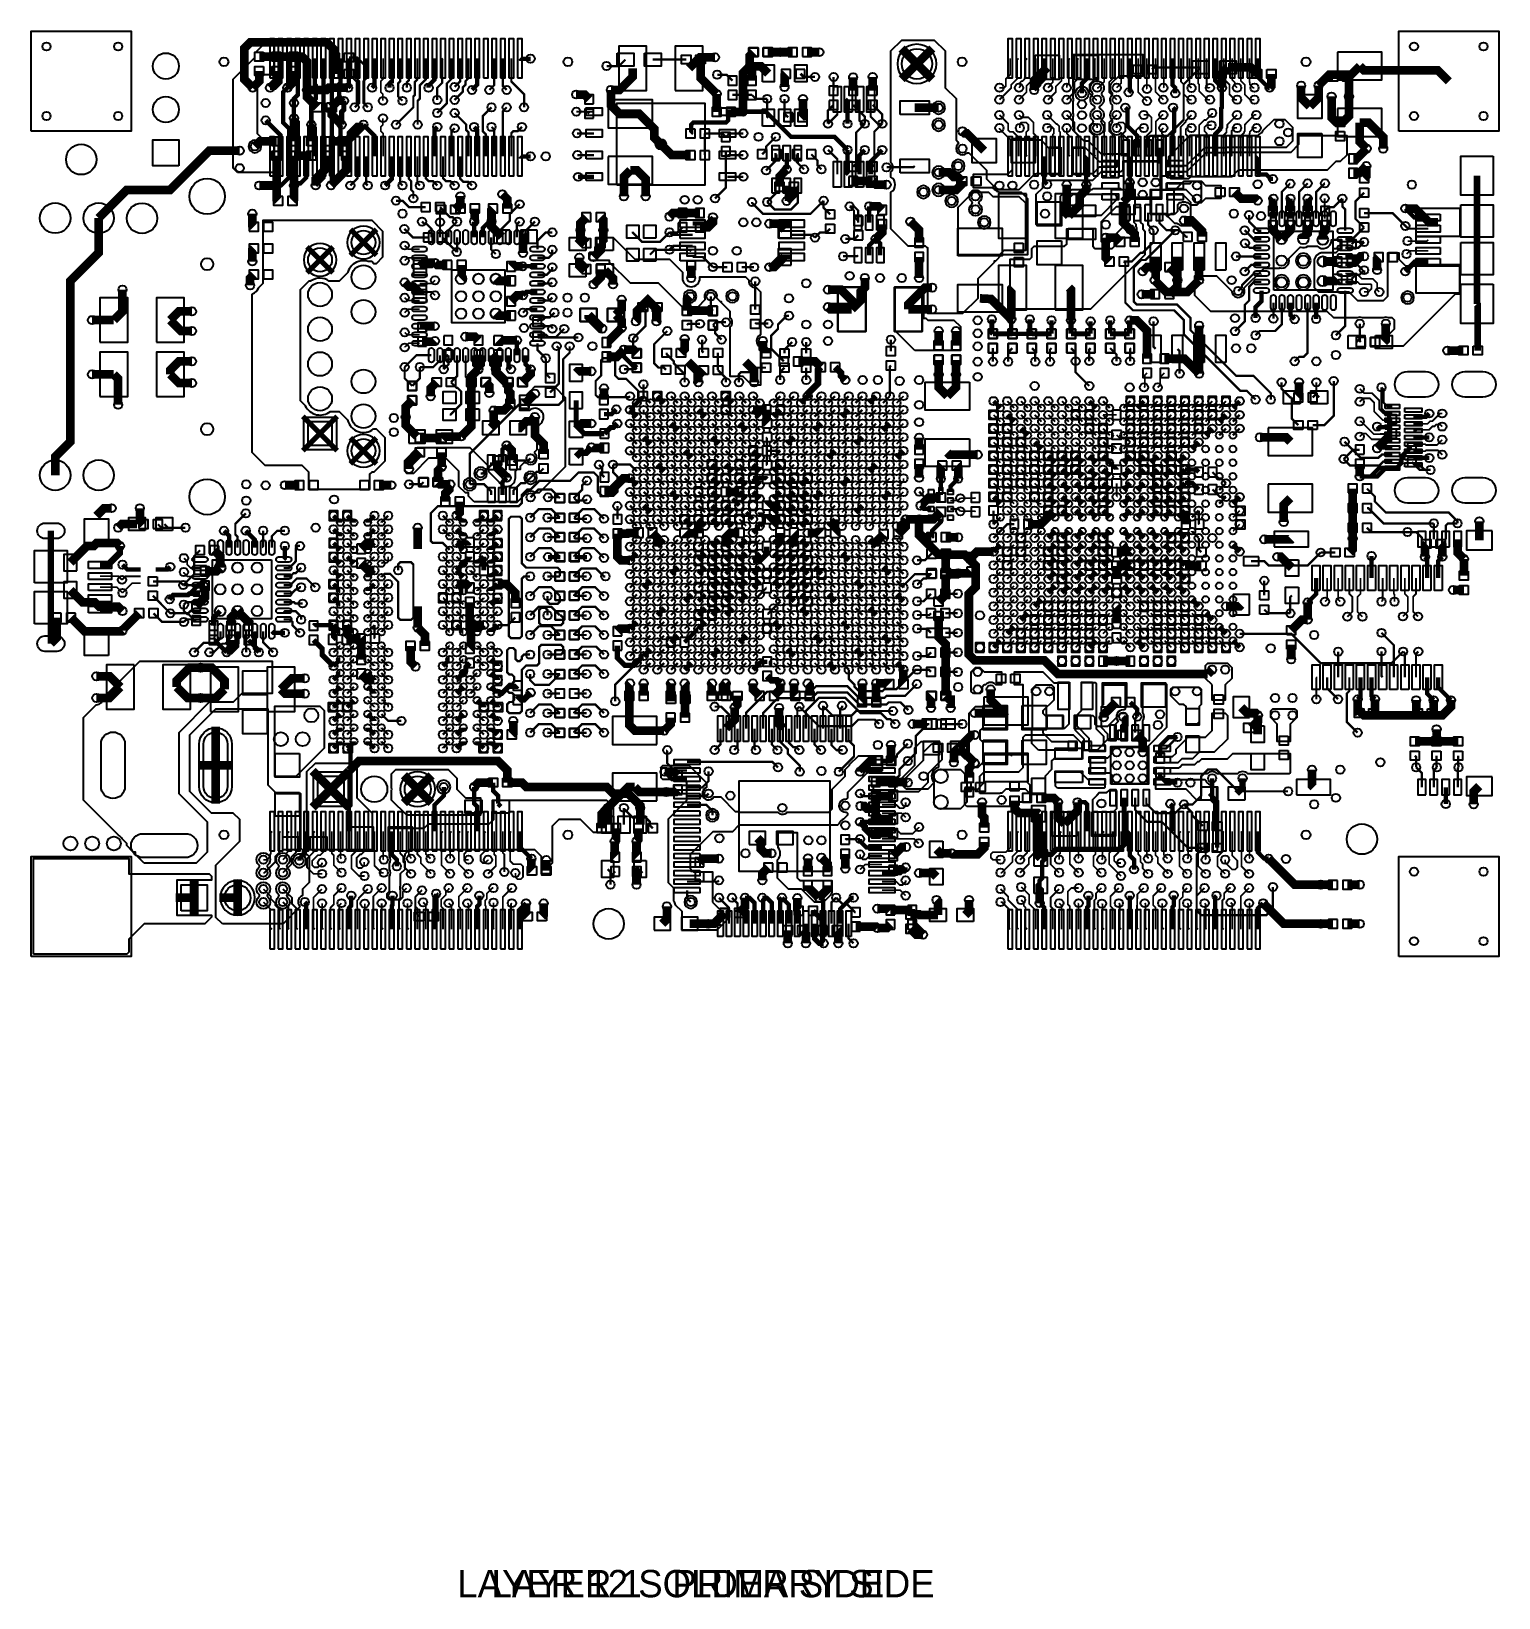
# Model space of a CAD drawing. Extents: x 10 to 3390, y -1467 to 2140.
import ezdxf

# ---------------------------------------------------------------- set-up
doc = ezdxf.new("R2010")
doc.units = 0
for name, color, linetype in [('ETCH_BOTTOM', 6, 'CONTINUOUS'), ('ETCH_TOP', 150, 'CONTINUOUS'), ('PAD_BOTTOM', 254, 'CONTINUOUS'), ('PAD_TOP', 254, 'CONTINUOUS')]:
    doc.layers.add(name, color=color, linetype=linetype)

msp = doc.modelspace()

# ---------------------------------------------------------------- texts
at = {"layer": 'ETCH_BOTTOM'}
msp.add_text('LAYER 12 SOLDER SIDE', height=63, dxfattribs=at).set_placement((991.25, -1465.75))
at = {"layer": 'ETCH_TOP'}
msp.add_text('LAYER 1   PRIMARY SIDE', height=63, dxfattribs=at).set_placement((1070, -1465.75))

# ---------------------------------------------------------------- linework, layer by layer
at = {"layer": 'ETCH_BOTTOM'}
for points in [[(485, 1815), (475, 1825), (475, 2030), (525, 2080), (525, 2090), (550, 2115), (568.64, 2115), (568.64, 2040), (545, 2040), (530, 2025), (530, 1905), (545, 1890), (568.64, 1890), (568.64, 1815)], [(2045, 1405), (2000, 1450), (2000, 1550), (2064.88, 1550), (2064.88, 1479.88), (2070.12, 1479.88), (2075, 1475), (2135, 1475), (2150, 1460), (2150, 1405)], [(637.38, 1176.38), (637.38, 1251.62), (712.62, 1251.62), (712.62, 1176.38)], [(2330, 485), (2315, 500), (2315, 532.88), (2316.12, 532.88), (2316.12, 617.12), (2315, 617.12), (2315, 625), (2325, 635), (2360, 635), (2365, 630), (2365, 600), (2340, 575), (2340, 570), (2345, 565), (2385, 565), (2385, 535), (2345, 535), (2340, 530), (2340, 525), (2360, 505), (2415, 505), (2415, 485)]]:
    msp.add_lwpolyline(points, close=True, dxfattribs=at)
for points, const_width in [([(1673.5, 2092), (1665, 2083.5), (1665, 2059.5)], 20), ([(1706.5, 2092), (1735, 2092)], 20), ([(1763.5, 2092), (1735, 2092)], 20), ([(1796.5, 2092), (1825, 2092)], 20), ([(2014.68, 2100.32), (2050, 2065)], 20), ([(2050, 2065), (2085.32, 2100.32)], 20), ([(584.25, 2077.76), (584.25, 2023.25), (571, 2010), (560, 2010)], 10), ([(603.94, 2077.76), (603.94, 2028.94), (602.23, 2027.23), (601.71, 2027.23), (601.94, 2011.94), (600, 2010)], 10), ([(623.62, 2077.76), (623.62, 1993.62), (615, 1985), (615, 1975)], 10), ([(643.31, 2077.76), (643.31, 2006.69), (645, 2005)], 10), ([(662.99, 2077.76), (662.99, 2017.51), (665.5, 2015), (665.5, 1985.5), (655, 1975), (655, 1925)], 10), ([(682.68, 1852.24), (682.68, 2077.76)], 10), ([(702.36, 2077.76), (702.36, 1852.24)], 10), ([(722.05, 2077.76), (722.05, 2021.32), (719.23, 2018.5), (719.23, 1990.77), (730, 1980)], 10), ([(741.73, 2077.76), (741.73, 2012), (739.73, 2010)], 10), ([(755, 1965), (765, 1975), (765, 2025), (761.42, 2028.58), (761.42, 2077.76)], 5.25), ([(781.1, 2077.76), (781.1, 2031.1), (775, 2025), (775, 1975), (785, 1965)], 5.25), ([(800.79, 2077.76), (800.79, 2015.79), (795, 2010)], 10), ([(820.47, 2077.76), (820.47, 2030.47), (815, 2025), (815, 2000), (820, 1995), (820, 1980)], 4), ([(835, 2010), (835, 2020), (840, 2025), (840.16, 2025), (840.16, 2077.76)], 10), ([(899.21, 2077.76), (899.21, 2029.21), (893.13, 2023.13), (893.13, 1993.13), (890, 1990), (890, 1965), (850, 1925)], 5.25), ([(865, 1980), (855, 1990), (855, 2020.16), (859.84, 2025), (859.84, 2077.76)], 5.25), ([(879.53, 2077.76), (879.53, 2027), (875, 2022.47), (875, 2010)], 5.25), ([(918.9, 2077.76), (918.9, 2029.54), (905, 2015.64), (905, 1985), (900, 1980), (900, 1925)], 5.25), ([(938.58, 2077.76), (938.58, 2028.58), (925, 2015), (925, 2010)], 10), ([(958.27, 2077.76), (956.27, 2075.76), (956.27, 2021.27), (945, 2010), (945, 1982)], 5.25), ([(977.95, 2077.76), (977.95, 2030.59), (966.87, 2019.51), (966.87, 1973.87), (945, 1952)], 5.25), ([(997.64, 2077.76), (997.64, 2024.64), (985, 2012)], 5.25), ([(1017.32, 2077.76), (1017.32, 2032.32), (1010, 2025), (1010, 2016.83), (1004, 2010.83), (1004, 2001), (985, 1982)], 5.25), ([(1037.01, 2077.76), (1037.01, 2017.01), (1025, 2005)], 10), ([(1076.38, 2077.76), (1076.38, 2016.38), (1065, 2005)], 5.25), ([(1096.06, 2077.76), (1096.06, 2013.94), (1105, 2005)], 5.25), ([(1115.75, 2077.76), (1115.75, 2024.25), (1145, 1995), (1145, 1965)], 5.25), ([(1160, 2077), (1136.19, 2077), (1135.43, 2077.76)], 10), ([(1395, 2055), (1395, 2035), (1365, 2005), (1345, 2005)], 20), ([(1525, 2055), (1550, 2080), (1585, 2080)], 20), ([(1670, 2026.5), (1670, 2054.5), (1665, 2059.5)], 20), ([(2014.68, 2029.68), (2050, 2065)], 20), ([(2050, 2065), (2085.32, 2029.68)], 20), ([(2240, 1982.5), (2267, 2009.5), (2267, 2016.75), (2281, 2030.75), (2281, 2074.51), (2284.25, 2077.76)], 4), ([(2264.57, 2077.76), (2264.57, 2040), (2255, 2030.43), (2255, 2014.48), (2250.52, 2010), (2240, 2010)], 4), ([(2323.62, 2077.76), (2323.62, 2035.88), (2302.5, 2014.76), (2302.5, 2000), (2285, 1982.5)], 4), ([(2303.94, 2077.76), (2300, 2073.82), (2300, 2034.23), (2297.74, 2031.97), (2297.74, 2029.69), (2293.06, 2025.01), (2290.78, 2025.01), (2288, 2022.23), (2288, 2013), (2285, 2010)], 4), ([(2343.31, 2077.76), (2343.31, 2030.31), (2331.5, 2018.5), (2331.5, 2016.5), (2320, 2005)], 10), ([(2352, 1982.5), (2370, 2000.5), (2370, 2013.02), (2382.68, 2025.7), (2382.68, 2077.76)], 4), ([(2362.99, 2077.76), (2362.99, 2022.99), (2358, 2018), (2358, 2016), (2352, 2010)], 4), ([(2422.05, 2077.76), (2420, 2075.71), (2420, 2030), (2412.5, 2022.5), (2412.5, 2000), (2395, 1982.5)], 4), ([(2402.36, 2077.76), (2400, 2075.4), (2400, 2020), (2395, 2015), (2395, 2010)], 4), ([(2430, 1997), (2430, 2019.91), (2441.73, 2031.64), (2441.73, 2077.76)], 10), ([(2461.42, 2077.76), (2460, 2076.34), (2460, 2030), (2447.5, 2017.5), (2447.5, 1997.49), (2462.5, 1982.5), (2465, 1982.5)], 4), ([(2481.1, 2077.76), (2481.1, 2023.6), (2467.5, 2010), (2465, 2010)], 4), ([(2500.79, 2077.76), (2500.79, 2030.79), (2492.5, 2022.5), (2492.5, 2000), (2510, 1982.5)], 4), ([(2510, 2010), (2520.47, 2020.47), (2520.47, 2077.76)], 4), ([(2537.5, 1999.5), (2540.16, 2002.16), (2540.16, 2077.76)], 10), ([(2580, 1979.5), (2559.84, 1999.66), (2559.84, 2077.76)], 4), ([(2580, 2007), (2579.53, 2007.47), (2579.53, 2077.76)], 4), ([(2617.5, 1982.5), (2599.21, 2000.79), (2599.21, 2077.76)], 4), ([(2617.5, 2010), (2618.9, 2011.4), (2618.9, 2077.76)], 4), ([(2638.58, 2077.76), (2638.58, 2016.42), (2645, 2010), (2645, 1997)], 10), ([(2658.27, 2077.76), (2658.27, 2023.98), (2662.82, 2019.42), (2665, 2017.25), (2665, 1994.99), (2677.5, 1982.5), (2682.5, 1982.5)], 4), ([(2682.5, 2009.47), (2677.95, 2014.02), (2677.95, 2077.76)], 4), ([(2697.64, 2077.76), (2697.64, 2019.86), (2700, 2017.5), (2700, 2002.5), (2720, 1982.5), (2725, 1982.5)], 4), ([(2717.32, 2077.76), (2717.32, 2012.68), (2720, 2010), (2724.64, 2010), (2724.82, 2009.82)], 4), ([(2737.01, 2077.76), (2737.01, 2026.64), (2745.5, 2018.15), (2745.5, 2017), (2752.5, 2010)], 10), ([(2756.69, 2077.76), (2756.69, 2030.56), (2770, 2017.25), (2770, 1994.99), (2782.5, 1982.5), (2787.5, 1982.5)], 4), ([(2776.38, 2077.76), (2776.38, 2027.85), (2782, 2022.23), (2782, 2015.5), (2787.5, 2010)], 4), ([(2796.06, 2077.76), (2796.06, 2026.19), (2805, 2017.25), (2805, 1994.99), (2817.5, 1982.5), (2827.5, 1982.5)], 4), ([(2815.75, 2077.76), (2815.75, 2023.48), (2817, 2022.23), (2817, 2017.5), (2824.5, 2010), (2827.5, 2010)], 4), ([(2835.43, 2077.76), (2835.43, 2034.57), (2860, 2010), (2862.5, 2010)], 10), ([(2975, 2015), (3000, 2040), (3050, 2040), (3070, 2060)], 20), ([(3275, 2025), (3250, 2050), (3080, 2050), (3070, 2060)], 20), ([(1590, 2040), (1611.5, 2040), (1625, 2026.5)], 5.25), ([(1745, 2012), (1745, 2038.5), (1748.5, 2042)], 20), ([(1781.5, 2042), (1788.5, 2035), (1815, 2035)], 5.25), ([(1858, 2003.5), (1858, 2035)], 5.25), ([(1903, 2003.5), (1903, 2034)], 20), ([(1948, 2003.5), (1948, 2035)], 20), ([(603.94, 1852.24), (603.94, 1916.06), (590, 1930), (590, 2000), (600, 2010)], 10), ([(730, 1980), (730, 1960), (725, 1955), (725, 1925)], 12), ([(1295, 1983.5), (1284, 1994.5), (1265, 1994.5)], 20), ([(1390, 1950), (1365, 1950), (1345, 1970), (1345, 2005)], 20), ([(1588.5, 1954.5), (1588.5, 1996)], 20), ([(1670, 1993.5), (1625, 1993.5)], 5.25), ([(1705, 1984.5), (1679, 1984.5), (1670, 1993.5)], 5.25), ([(1753.5, 1942), (1745, 1950.5), (1745, 1984.5)], 5.25), ([(1786.5, 1942), (1787.5, 1943), (1787.5, 1984.5)], 20), ([(2737.01, 1852.24), (2737.01, 1903.36), (2741.64, 1907.99), (2741.76, 1907.99), (2748.38, 1914.61), (2748.38, 1916.92), (2750.5, 1919.04), (2750.5, 1962.5), (2752.5, 1964.5), (2752.5, 2010)], 10), ([(615, 1940), (615, 1975)], 10), ([(1017.32, 1852.24), (1017.32, 1907.03), (1011.87, 1912.48), (1011.87, 1925.13), (985, 1952)], 5.25), ([(1056.69, 1852.24), (1056.69, 1903.31), (1050, 1910), (1050, 1945), (1070, 1965)], 5.25), ([(1096.06, 1852.24), (1096.06, 1956.06), (1105, 1965)], 5.25), ([(1295, 1950.5), (1290.5, 1955), (1265.5, 1955)], 5.25), ([(1460, 1880), (1445, 1895), (1445, 1915), (1410, 1950), (1390, 1950)], 20), ([(1621.5, 1954.5), (1620, 1954.5), (1615, 1949.5), (1615, 1935), (1610, 1930), (1535, 1930), (1530, 1925), (1530, 1906.5), (1528.5, 1905)], 10), ([(1621.5, 1954.5), (1649, 1954.5), (1649.5, 1955)], 20), ([(1890, 1867), (1860, 1897), (1760, 1897), (1702, 1955), (1649.5, 1955)], 10), ([(1858, 1970.5), (1845, 1957.5), (1845, 1927)], 5.25), ([(1903, 1970.5), (1930, 1943.5), (1930, 1927)], 5.25), ([(1948, 1970.5), (1970, 1948.5), (1970, 1927)], 5.25), ([(2284.25, 1852.24), (2284.25, 1895.49), (2270.99, 1908.75), (2263.75, 1908.75), (2260, 1912.5), (2260, 1927.5), (2240, 1947.5)], 4), ([(2323.62, 1852.24), (2323.62, 1900), (2318.62, 1905), (2318.62, 1929.98), (2306.6, 1942), (2290.5, 1942), (2285, 1947.5)], 4), ([(2350, 1947.5), (2370.81, 1926.69), (2372.68, 1926.69), (2377.5, 1921.87), (2377.5, 1910.25), (2380, 1907.75), (2380, 1854.92), (2382.68, 1852.24)], 4), ([(2422.05, 1852.24), (2422.05, 1900.2), (2412.5, 1909.75), (2412.5, 1930), (2395, 1947.5)], 4), ([(2481.1, 1852.24), (2481.1, 1908.85), (2482.5, 1910.25), (2482.5, 1929.5), (2465, 1947), (2465, 1947.5)], 4), ([(2500.79, 1852.24), (2500.79, 1901.96), (2492.5, 1910.25), (2492.5, 1930), (2510, 1947.5)], 4), ([(2579.53, 1852.24), (2579.53, 1899.78), (2590, 1910.25), (2590, 1942), (2584.5, 1947.5), (2572.5, 1947.5)], 4), ([(2599.21, 1852.24), (2599.21, 1901.21), (2600, 1902), (2600, 1932), (2615.5, 1947.5), (2617.5, 1947.5)], 4), ([(2638.58, 1852.24), (2638.58, 1906.08), (2642.5, 1910), (2642.5, 1962), (2640, 1964.5)], 10), ([(2658.27, 1852.24), (2658.27, 1894.25), (2657.5, 1895.02), (2657.5, 1919.98), (2669.52, 1932), (2669.52, 1934.52), (2682.5, 1947.5)], 4), ([(2697.64, 1852.24), (2700.32, 1854.92), (2700.32, 1924.3), (2711.78, 1935.76), (2715.76, 1935.76), (2730, 1950), (2730, 1952)], 4), ([(2756.69, 1852.24), (2756.69, 1901.07), (2763, 1907.38), (2763, 1915.98), (2765, 1917.98), (2765, 1925), (2787.5, 1947.5)], 4), ([(2796.06, 1852.24), (2796.06, 1899.11), (2803.75, 1906.8), (2803.75, 1909), (2805, 1910.25), (2805, 1924.75), (2807.5, 1927.25), (2807.5, 1927.5), (2827.5, 1947.5), (2831.5, 1947.5)], 4), ([(584.25, 1852.24), (584.25, 1900.75), (550, 1935)], 10), ([(623.62, 1852.24), (623.62, 1931.38), (615, 1940)], 10), ([(662.99, 1852.24), (662.99, 1917.01), (655, 1925)], 10), ([(722.05, 1852.24), (722.05, 1922.05), (725, 1925)], 10), ([(741.73, 1852.24), (741.73, 1906.73), (760, 1925), (775, 1925)], 10), ([(800.79, 1852.24), (800.79, 1899.21), (775, 1925)], 10), ([(820.47, 1852.24), (820.47, 1904.53), (815, 1910), (815, 1920), (820, 1925), (820, 1940)], 4), ([(938.58, 1852.24), (938.58, 1913.58), (945, 1920)], 10), ([(977.95, 1852.24), (977.95, 1909.95), (985, 1917)], 5.25), ([(1037.01, 1852.24), (1037.01, 1912.98), (1030, 1919.99)], 10), ([(1076.38, 1852.24), (1076.38, 1913.62), (1070, 1920)], 5.25), ([(1115.75, 1852.24), (1115.75, 1905.75), (1120, 1910), (1130, 1910), (1140, 1920)], 5.25), ([(1930, 1927), (1910, 1907), (1910, 1835.5), (1903, 1828.5)], 5.25), ([(1948, 1828.5), (1951.87, 1832.37), (1951.87, 1908.87), (1970, 1927)], 5.25), ([(2264.57, 1852.24), (2264.57, 1890.95), (2240, 1915.52), (2240, 1917.5)], 4), ([(2287, 1917.5), (2287, 1927), (2290, 1930), (2301.62, 1930), (2306.62, 1925), (2306.62, 1912.68), (2301.4, 1907.46), (2301.4, 1854.78), (2303.94, 1852.24)], 4), ([(2362.99, 1852.24), (2362.99, 1902.4), (2365.5, 1904.91), (2365.5, 1915), (2360.5, 1920), (2352.5, 1920), (2350, 1917.5)], 4), ([(2395, 1917.5), (2395, 1905), (2400, 1900), (2400, 1854.6), (2402.36, 1852.24)], 4), ([(2461.42, 1852.24), (2458.75, 1854.91), (2458.75, 1898.75), (2447.5, 1910), (2447.5, 1922), (2452.5, 1927), (2460.75, 1927), (2465, 1922.75), (2465, 1917.5)], 4), ([(2510, 1917.5), (2510, 1925), (2515, 1930), (2525, 1930), (2530, 1925), (2530, 1910), (2520.47, 1900.47), (2520.47, 1852.24)], 4), ([(2559.84, 1852.24), (2559.84, 1900), (2554.84, 1905), (2554.84, 1912.5), (2559.84, 1917.5), (2572.5, 1917.5)], 4), ([(2618.9, 1852.24), (2618.9, 1900), (2613.9, 1905), (2613.9, 1913.9), (2617.5, 1917.5)], 4), ([(2677.95, 1852.24), (2677.95, 1894.12), (2671.76, 1900.31), (2670.79, 1901.29), (2669.5, 1902.58), (2669.5, 1915), (2674.5, 1920), (2680, 1920), (2682.5, 1917.5)], 4), ([(2717.32, 1852.24), (2717.32, 1905), (2712.32, 1910), (2712.32, 1919.32), (2716.76, 1923.76), (2728.53, 1923.76)], 4), ([(2776.38, 1852.24), (2775, 1853.62), (2775, 1911), (2781.5, 1917.5), (2787.5, 1917.5)], 4), ([(2815.75, 1852.24), (2815.75, 1904.02), (2817, 1905.27), (2817, 1909), (2825.5, 1917.5), (2832.5, 1917.5)], 4), ([(3124, 1870), (3124, 1896), (3090, 1930), (3070, 1930)], 20), ([(3070, 1930), (3070, 1886), (3086, 1870)], 20), ([(1528.5, 1855), (1485, 1855), (1460, 1880)], 20), ([(1561.5, 1905), (1601.5, 1905), (1610, 1896.5)], 5.25), ([(1561.5, 1855), (1561.5, 1905)], 5.25), ([(1650, 1905), (1618.5, 1905), (1610, 1896.5)], 5.25), ([(1693.5, 1857), (1702.5, 1866), (1702.5, 1874.5), (1725, 1897)], 5.25), ([(3055, 1846.5), (3062.5, 1846.5), (3086, 1870)], 20), ([(165, 1710), (230, 1775), (330, 1775), (420, 1865), (490, 1865)], 20), ([(603.94, 1852.24), (603.94, 1803.94), (585, 1785), (575, 1785)], 10), ([(643.31, 1852.24), (643.31, 1803.31), (630, 1790), (620, 1790), (615, 1785)], 10), ([(682.68, 1852.24), (682.68, 1802.68), (665, 1785)], 10), ([(702.36, 1852.24), (702.36, 1787.36), (700.36, 1785.36)], 10), ([(745, 1785), (761.42, 1801.42), (761.42, 1852.24)], 5.25), ([(781.1, 1852.24), (781.1, 1788.9), (785, 1785)], 5.25), ([(840.16, 1852.24), (840.16, 1800.16), (825, 1785)], 10), ([(859.84, 1852.24), (859.84, 1790.16), (865, 1785)], 5.25), ([(879.53, 1852.24), (879.53, 1800.47), (885, 1795), (885, 1775), (890, 1770), (890, 1755)], 5.25), ([(899.21, 1852.24), (899.21, 1790.79), (905, 1785)], 5.25), ([(918.9, 1852.24), (918.9, 1801.1), (925, 1795), (935, 1795), (945, 1785)], 5.25), ([(958.27, 1852.24), (958.27, 1801.73), (965, 1795), (975, 1795), (985, 1785)], 5.25), ([(997.64, 1852.24), (997.64, 1800.75), (1004.89, 1793.5), (1016.5, 1793.5), (1025, 1785)], 5.25), ([(1160, 1852), (1135.67, 1852), (1135.43, 1852.24)], 10), ([(1610, 1863.5), (1610, 1780), (1585, 1755)], 5.25), ([(1726.5, 1857), (1726.5, 1843.5), (1702.5, 1819.5)], 5.25), ([(1773.5, 1857), (1773.5, 1838.5), (1790, 1822)], 5.25), ([(1830, 1822), (1820.75, 1831.25), (1820.75, 1842.75), (1806.5, 1857)], 5.25), ([(2343.31, 1852.24), (2343.31, 1794.19), (2350, 1787.5)], 10), ([(2440, 1787), (2440, 1850.51), (2441.73, 1852.24)], 10), ([(2540, 1792), (2540.16, 1792.16), (2540.16, 1852.24)], 10), ([(2835.43, 1852.24), (2835, 1851.81), (2835, 1815), (2840, 1810), (2855, 1810), (2865, 1800), (2870, 1800)], 10), ([(3055, 1813.5), (3068.5, 1813.5), (3085, 1830)], 20), ([(1390, 1820), (1375, 1805), (1375, 1760)], 20), ([(1425, 1760), (1425, 1800), (1405, 1820), (1390, 1820)], 20), ([(1733.5, 1782), (1733.5, 1805.5), (1750, 1822)], 20), ([(1903, 1795.5), (1948, 1795.5)], 20), ([(1948, 1795.5), (1956.5, 1787), (1980, 1787)], 20), ([(575, 1785), (535, 1785)], 20), ([(575, 1785), (575, 1753.5), (578.5, 1750)], 20), ([(615, 1785), (615, 1753.5), (611.5, 1750)], 20), ([(998.5, 1732), (998.5, 1760.5)], 20), ([(1106.5, 1732), (1106.5, 1753.5), (1095, 1765)], 20), ([(1766.5, 1782), (1766.5, 1766), (1750, 1749.5)], 20), ([(2400, 1715), (2395, 1720), (2395, 1787)], 20), ([(2440, 1787), (2440, 1775), (2425, 1760), (2425, 1740), (2400, 1715)], 20), ([(2525, 1747), (2540, 1762), (2540, 1765)], 20), ([(2540, 1765), (2540, 1792)], 20), ([(850, 1750), (865, 1750), (880, 1735), (918.5, 1735)], 5.25), ([(951.5, 1735), (974.5, 1712), (980.79, 1712), (990.79, 1702)], 5.25), ([(1031.5, 1732), (1031.5, 1703.34), (1030.16, 1702)], 20), ([(1073.5, 1732), (1070, 1728.5), (1070, 1702)], 20), ([(1510, 1721.5), (1488, 1721.5), (1480, 1713.5)], 20), ([(1550, 1721.5), (1510, 1721.5)], 20), ([(1835, 1750), (1805, 1720), (1695, 1720), (1670, 1745), (1670, 1747)], 5.25), ([(1895, 1737), (1905, 1727), (1905, 1713.5), (1915, 1703.5)], 5.25), ([(1940, 1737), (1961.5, 1737), (1970, 1728.5)], 20), ([(2540.97, 1684.03), (2525, 1700), (2525, 1747)], 20), ([(2870, 1726.5), (2870, 1753.9), (2871.1, 1755)], 20), ([(2910, 1726.5), (2910, 1754.53), (2910.47, 1755)], 20), ([(2950, 1726.5), (2950, 1754.84), (2949.84, 1755)], 20), ([(2990, 1726.5), (2998.5, 1735), (3010, 1735), (3030, 1755)], 5.25), ([(3250, 1700), (3230, 1700), (3198, 1732), (3175, 1732)], 20), ([(165, 1710), (165, 1630), (99.99, 1564.99), (99.99, 1194.99), (65, 1160), (65, 1118)], 20), ([(519, 1720), (519, 1693.5), (522.5, 1690)], 20), ([(1093.5, 1667), (1070, 1690.5), (1070, 1702)], 20), ([(1288.5, 1712), (1275, 1698.5), (1275, 1682)], 20), ([(1321.5, 1712), (1327.5, 1706), (1327.5, 1682)], 20), ([(1550, 1688.5), (1568.5, 1688.5), (1580, 1700), (1580, 1712)], 20), ([(1745, 1683.5), (1731.36, 1697.14), (1710, 1697.14)], 20), ([(1970, 1695.5), (1970, 1677), (1955, 1662)], 20), ([(2055, 1653.5), (2055, 1682), (2035, 1702)], 20), ([(2665, 1704.5), (2682.5, 1704.5), (2706.5, 1680.5), (2706.5, 1667)], 20), ([(2870, 1693.5), (2870, 1682), (2890, 1662)], 20), ([(2910, 1693.5), (2910, 1682), (2890, 1662)], 20), ([(2950, 1693.5), (2950, 1675), (2940, 1665), (2940, 1662)], 20), ([(2990, 1693.5), (2990, 1680), (2985, 1675), (2985, 1660)], 20), ([(744.98, 1684.02), (775, 1654)], 12), ([(744.98, 1623.98), (775, 1654)], 12), ([(775, 1654), (805.02, 1684.02)], 12), ([(775, 1654), (805.02, 1623.98)], 12), ([(923.5, 1665), (889.37, 1665), (869.37, 1685)], 5.25), ([(956.5, 1665), (957, 1665), (990, 1632)], 5.25), ([(1142.5, 1629.5), (1142.5, 1657.85), (1151.65, 1667), (1156.5, 1667)], 20), ([(1288.5, 1652), (1275, 1665.5), (1275, 1682)], 20), ([(1305, 1620), (1321.5, 1636.5), (1321.5, 1652)], 20), ([(1480, 1677), (1498.5, 1677), (1510, 1688.5)], 5.25), ([(1915, 1670.5), (1906.5, 1662), (1885, 1662)], 5.25), ([(2485, 1665), (2508.5, 1665), (2518.5, 1655)], 20), ([(2485, 1665), (2485, 1618.5), (2493.5, 1610)], 20), ([(2595, 1682), (2595, 1655), (2570, 1630), (2565, 1630), (2545, 1610), (2526.5, 1610)], 5.25), ([(2551.5, 1655), (2551.5, 1673.5), (2540.97, 1684.03)], 20), ([(2645, 1682), (2576.5, 1613.5), (2566.5, 1613.5), (2549.37, 1596.37), (2549.37, 1517.63), (2556, 1511), (2649, 1511), (2680, 1480), (2680, 1452), (2785, 1347), (2825, 1347), (2865, 1307), (2865, 1292)], 5.25), ([(2673.5, 1667), (2670, 1667), (2655, 1682), (2645, 1682)], 5.25), ([(522.5, 1640), (519, 1636.5), (519, 1610)], 20), ([(644.98, 1644.02), (675, 1614)], 12), ([(675, 1614), (705.02, 1644.02)], 12), ([(1288.5, 1592), (1272.5, 1608), (1272.5, 1619)], 20), ([(1530, 1633.5), (1526.5, 1637), (1480, 1637)], 5.25), ([(1745, 1620.5), (1721.5, 1597), (1710, 1597)], 20), ([(2055, 1620.5), (2055, 1572)], 20), ([(3080, 1621.84), (3071.84, 1621.84), (3060, 1610), (3051.5, 1610)], 20), ([(3080, 1655), (3056.5, 1655), (3051.5, 1650)], 5.25), ([(3113.5, 1620), (3110, 1616.5), (3110, 1590)], 20), ([(522.5, 1580), (514, 1571.5), (514, 1555)], 20), ([(644.98, 1583.98), (675, 1614)], 12), ([(675, 1614), (705.02, 1583.98)], 12), ([(905, 1598.5), (913.5, 1607), (940, 1607)], 20), ([(968.5, 1602), (945, 1602), (940, 1607)], 20), ([(1001.5, 1602), (1001.5, 1571.5), (1000, 1570)], 20), ([(1115, 1598.5), (1115.4, 1598.9), (1141.9, 1598.9)], 20), ([(1321.5, 1592), (1321.5, 1573.5), (1305, 1557)], 20), ([(1530, 1600.5), (1530, 1572)], 20), ([(1613.5, 1597), (1580, 1597)], 5.25), ([(1646.5, 1597), (1675, 1597)], 5.25), ([(2526.5, 1610), (2530, 1606.5), (2530, 1515.13), (2547.56, 1497.57), (2642.43, 1497.57), (2665, 1475), (2665, 1442), (2795, 1312), (2810, 1312), (2830, 1292)], 5.25), ([(2598.5, 1597), (2580, 1597), (2570, 1587)], 20), ([(2631.5, 1597), (2650, 1578.5), (2650, 1567)], 20), ([(2985, 1610), (3018.5, 1610)], 20), ([(3080, 1590), (3069.25, 1579.25), (3060.75, 1579.25), (3051.5, 1570)], 5.25), ([(220, 1545), (220, 1495), (200, 1475)], 20), ([(905, 1535.5), (905, 1537), (889.7, 1552.3), (879.7, 1552.3), (870, 1562)], 20), ([(1115, 1565.5), (1084.5, 1565.5), (1080, 1570)], 20), ([(1930, 1572), (1930, 1550), (1920, 1540), (1920, 1520), (1900, 1500)], 20), ([(2270, 1550), (2267.24, 1547.24), (2267.24, 1477)], 20), ([(2400, 1550), (2405, 1545), (2405, 1474.5)], 20), ([(2631.5, 1534.5), (2650, 1553), (2650, 1567)], 20), ([(2985, 1565), (3013.5, 1565), (3018.5, 1570)], 20), ([(1142.5, 1532), (1128.5, 1532), (1115, 1518.5)], 20), ([(1450, 1472), (1450, 1501), (1430, 1521), (1405, 1496), (1405, 1474.5), (1402.5, 1472)], 20), ([(1575, 1529.5), (1575, 1501.5), (1580, 1496.5)], 5.25), ([(1900, 1500), (1895, 1505), (1845, 1505)], 20), ([(2598.5, 1534.5), (2567.5, 1534.5)], 20), ([(200, 1475), (150, 1475)], 20), ([(330, 1475), (350, 1495), (380, 1495)], 20), ([(380, 1450), (355, 1450), (330, 1475)], 20), ([(1115, 1485.5), (1084.5, 1485.5), (1080, 1490)], 20), ([(1215, 1492), (1205, 1482), (1185.5, 1482), (1175, 1471.5)], 5.25), ([(1293.5, 1487), (1293.5, 1483.5), (1321.5, 1455.5), (1325, 1455.5)], 20), ([(1370, 1457), (1370, 1473.5), (1356.5, 1487)], 20), ([(1755, 1485), (1750, 1485), (1730, 1465), (1730, 1455), (1714.37, 1439.37), (1714.37, 1409.13), (1743.5, 1380)], 5.25), ([(2270, 1443.5), (2267.24, 1446.26), (2267.24, 1477)], 10), ([(2360, 1443.5), (2360, 1474.5)], 10), ([(2495, 1443.5), (2495, 1474.5)], 10), ([(2540, 1474.5), (2556.43, 1474.5), (2580, 1450.93), (2580, 1386.5)], 20), ([(910, 1458.5), (912.6, 1461.1), (939.1, 1461.1)], 20), ([(1040, 1428.5), (1031.5, 1437), (1010, 1437)], 20), ([(1335, 1423.5), (1336.5, 1423.5), (1370, 1457)], 20), ([(1580, 1463.5), (1585, 1458.5), (1585, 1445), (1600, 1430)], 5.25), ([(2100, 1416.5), (2100, 1450)], 20), ([(2140, 1416.5), (2140, 1450)], 20), ([(2270, 1443.5), (2225, 1443.5)], 12), ([(2315, 1443.5), (2360, 1443.5)], 10), ([(2405, 1443.5), (2450, 1443.5)], 10), ([(2450, 1443.5), (2450, 1472)], 10), ([(2495, 1443.5), (2540, 1443.5)], 10), ([(3072.5, 1424.64), (3070, 1427.14), (3070, 1467)], 5.25), ([(910, 1425.5), (938.5, 1425.5), (940, 1427)], 20), ([(1085, 1428.5), (1085.08, 1428.42), (1128.58, 1428.42)], 20), ([(1270, 1435), (1178.5, 1435), (1175, 1438.5)], 5.25), ([(1335, 1390.5), (1358.5, 1390.5), (1375, 1407)], 20), ([(1405, 1398.5), (1396.5, 1407), (1375, 1407)], 20), ([(2225, 1410.5), (2225, 1379.5)], 5.25), ([(2270, 1410.5), (2260, 1400.5), (2260, 1379.5)], 5.25), ([(2315, 1410.5), (2322.5, 1403), (2322.5, 1379.5)], 5.25), ([(2360, 1410.5), (2356.5, 1407), (2356.5, 1379.5)], 5.25), ([(2405, 1410.5), (2415.48, 1400.02), (2415.48, 1380.5)], 5.25), ([(2450, 1410.5), (2446.98, 1407.48), (2446.98, 1380.5)], 5.25), ([(2495, 1410.5), (2509.48, 1396.02), (2509.48, 1380.5)], 5.25), ([(2540, 1410.5), (2540.98, 1409.52), (2540.98, 1380.5)], 5.25), ([(380, 1380), (350, 1380), (330, 1360), (330, 1350)], 20), ([(970, 1395.5), (960, 1385.5), (960, 1362)], 5.25), ([(1023.5, 1332), (1023.5, 1345.5), (1040, 1362)], 20), ([(1040, 1395.5), (1040, 1362)], 20), ([(1080, 1362), (1080, 1390.5), (1085, 1395.5)], 20), ([(1080, 1362), (1080, 1357), (1105, 1332), (1108.5, 1332)], 20), ([(1141.5, 1332), (1160, 1350.5), (1160, 1362)], 20), ([(1522.5, 1379.5), (1545, 1357), (1545, 1333.49), (1546.49, 1332)], 20), ([(1654.5, 1379.5), (1675, 1359), (1675, 1332)], 20), ([(1776.5, 1380), (1815.5, 1380), (1828.5, 1367)], 20), ([(1798.52, 1299.99), (1800, 1301.47), (1800, 1307), (1822, 1329), (1822, 1360.5), (1828.5, 1367)], 15), ([(1861.5, 1367), (1875, 1353.5), (1875, 1347), (1885, 1337)], 15), ([(2100, 1383.5), (2100, 1350)], 20), ([(2140, 1383.5), (2140, 1350)], 20), ([(2446.98, 1323.5), (2415.48, 1355), (2415.48, 1380.5)], 5.25), ([(2620, 1386.5), (2665.5, 1386.5), (2700, 1352)], 20), ([(200, 1350), (150, 1350)], 20), ([(200, 1350), (210, 1340), (210, 1280)], 20), ([(330, 1350), (350, 1330), (380, 1330)], 20), ([(887.5, 1323.5), (870, 1341), (870, 1367)], 5.25), ([(1000, 1207), (1023.5, 1230.5), (1023.5, 1332)], 20), ([(1056.5, 1332), (1065, 1323.5), (1065, 1307)], 20), ([(1108.5, 1332), (1108.5, 1312), (1113.5, 1307), (1113.5, 1282)], 20), ([(1300, 1357), (1268.5, 1357), (1265, 1353.5)], 20), ([(1405, 1365.5), (1401.5, 1362), (1375, 1362)], 5.25), ([(2573.02, 1320), (2575, 1321.98), (2575, 1348.5), (2580, 1353.5)], 4), ([(2604.52, 1320), (2610, 1325.48), (2610, 1343.5), (2620, 1353.5)], 4), ([(2928.5, 1297), (2930, 1298.5), (2930, 1332)], 20), ([(2970, 1332), (2970, 1305.5), (2961.5, 1297)], 5.25), ([(887.5, 1290.5), (872.5, 1275.5), (872.5, 1252)], 20), ([(1146.5, 1282), (1170, 1305.5)], 20), ([(1329, 1291.5), (1329, 1318)], 20), ([(1419, 1299.99), (1419, 1298.49), (1389.01, 1268.5)], 10), ([(3120, 1320), (3120, 1271.5), (3145, 1246.5)], 5.25), ([(1068.5, 1227), (1075, 1233.5), (1075, 1267)], 20), ([(1113.5, 1282), (1098.5, 1267), (1075, 1267)], 20), ([(1330, 1213.5), (1283.5, 1213.5), (1265, 1232), (1265, 1290.5)], 12), ([(1357.5, 1269.5), (1346.5, 1258.5), (1329, 1258.5)], 10), ([(1672.47, 1268.5), (1703.95, 1268.5)], 20), ([(1703.95, 1268.5), (1703.95, 1237.9), (1705, 1236.85)], 20), ([(635.38, 1253.62), (675, 1214)], 12), ([(675, 1214), (714.62, 1253.62)], 12), ([(898.5, 1207), (872.5, 1233), (872.5, 1252)], 20), ([(1170, 1252), (1160, 1242), (1150, 1242), (1135, 1227), (1131.5, 1227)], 20), ([(1360, 1237), (1350.75, 1227.75), (1344.25, 1227.75), (1330, 1213.5)], 12), ([(2510.03, 1257), (2478.47, 1257)], 4), ([(635.38, 1174.38), (675, 1214)], 12), ([(675, 1214), (714.62, 1174.38)], 12), ([(744.98, 1204.02), (775, 1174)], 12), ([(775, 1174), (805.02, 1204.02)], 12), ([(961.5, 1207), (1000, 1207)], 20), ([(1116.5, 1152), (1116.5, 1175.5), (1105, 1187)], 20), ([(1330, 1180.5), (1301.5, 1180.5), (1300, 1182)], 20), ([(1704.05, 1174), (1704.05, 1204.4), (1705, 1205.35)], 5.25), ([(2055, 1176.5), (2055, 1204.5)], 20), ([(2510, 1179.25), (2504.25, 1185), (2490, 1185), (2480.99, 1194.01), (2478.47, 1194.01)], 4), ([(2510, 1210.75), (2515.75, 1205), (2530.54, 1205), (2541.53, 1194.01)], 4), ([(2910, 1195), (2900, 1205), (2840, 1205)], 20), ([(3145, 1213.5), (3143.5, 1213.5), (3110, 1180)], 20), ([(744.98, 1143.98), (775, 1174)], 12), ([(775, 1174), (805.02, 1143.98)], 12), ([(1083.5, 1152), (1083.5, 1134.57), (1105, 1113.07), (1105, 1112)], 20), ([(1735.53, 1174.01), (1704.06, 1174.01), (1704.05, 1174)], 5.25), ([(1704.05, 1174), (1704.05, 1141.7), (1705, 1140.75)], 5.25), ([(2510, 1130.75), (2510, 1130.98), (2478.47, 1162.51)], 10), ([(3070, 1176.5), (3054.51, 1176.5), (3033.01, 1155)], 5.25), ([(3070, 1115), (3095, 1115), (3115, 1135), (3155, 1135), (3166, 1146), (3166, 1161), (3186.5, 1181.5), (3190, 1181.5)], 10), ([(946.5, 1102), (946.5, 1128.5), (955, 1137)], 20), ([(1317.5, 1142), (1325, 1134.5), (1325, 1118.5), (1330, 1113.5)], 5.25), ([(1389.01, 1111.02), (1374.02, 1111.02), (1343.5, 1080.5), (1330, 1080.5)], 20), ([(1672.47, 1111.02), (1672.48, 1111.02)], 20), ([(2055, 1143.5), (2055, 1112)], 20), ([(2105, 1110), (2105, 1136.5), (2108.5, 1140)], 20), ([(2145, 1110), (2145, 1136.5), (2141.5, 1140)], 20), ([(2667.51, 1131.02), (2693.23, 1131.02), (2699.25, 1125)], 10), ([(2762, 1099.52), (2751.14, 1110.38), (2745.37, 1110.38), (2730.75, 1125)], 5.25), ([(3070, 1143.5), (3070, 1115)], 20), ([(3190, 1148.5), (3208.5, 1130), (3232.99, 1130)], 5.25), ([(627.5, 1095), (594, 1095)], 20), ([(810.5, 1095), (839, 1095)], 20), ([(880, 1097), (908.5, 1097), (913.5, 1102)], 5.25), ([(963.5, 1057), (963.5, 1075.87), (973, 1085.37), (973, 1095), (975, 1097)], 20), ([(1609.48, 1079.52), (1640.97, 1079.52)], 20), ([(1640.97, 1079.52), (1640.98, 1079.52)], 20), ([(1705, 1109.25), (1703.23, 1111.02), (1672.48, 1111.02)], 10), ([(2082.95, 1059.84), (2080.95, 1061.84), (2073.16, 1061.84), (2055, 1080)], 5.25), ([(2105, 1081.89), (2105, 1110)], 10), ([(2127.05, 1079.53), (2127.05, 1092.05), (2145, 1110)], 10), ([(2510, 1099.25), (2510, 1068.05), (2509.97, 1068.02)], 5.25), ([(2667.5, 1099.5), (2684.75, 1099.5), (2699.25, 1085)], 10), ([(2762, 1068.02), (2747.73, 1068.02), (2730.75, 1085)], 5.25), ([(3053.5, 1087), (3053.5, 1042)], 20), ([(3295, 1007), (3295, 1012), (3275, 1032), (3130, 1032), (3105, 1057), (3105, 1068.5), (3086.5, 1087)], 5.25), ([(160, 1024.5), (177.5, 1042), (195, 1042)], 20), ([(268.5, 1005), (260, 1013.5), (260, 1042)], 20), ([(996.5, 1057), (996.5, 1031.78), (989.47, 1024.75)], 20), ([(1227.5, 1065), (1225.5, 1067), (1200, 1067)], 5.25), ([(1290, 1062.5), (1287, 1059.5), (1266, 1059.5), (1260.5, 1065)], 5.25), ([(1360, 1016.5), (1360, 1047)], 5.25), ([(1735.53, 1048.02), (1705.27, 1048.02), (1705, 1047.75)], 20), ([(2082.95, 1040.16), (2066.22, 1040.16), (2058.36, 1048.02)], 10), ([(2127.05, 1059.84), (2144.84, 1059.84), (2150, 1065)], 4), ([(2150, 1065), (2183.5, 1065), (2185, 1066.5)], 4), ([(2305.75, 1005), (2335, 1005), (2352.49, 1022.49), (2352.49, 1036.53)], 20), ([(2667.51, 1036.53), (2667.51, 1021.74), (2669.25, 1020), (2669.25, 1005)], 20), ([(2910, 1065), (2895, 1050), (2895, 1010)], 20), ([(3053.5, 1042), (3053.5, 997)], 20), ([(1227.5, 1020), (1199, 1020)], 5.25), ([(1260.5, 1020), (1263, 1017.5), (1290, 1017.5)], 5.25), ([(1546.7, 984.05), (1546.7, 1015.14), (1546.5, 1015.34)], 20), ([(1735.53, 1016.53), (1705.28, 1016.53), (1705, 1016.25)], 20), ([(1861.5, 984.5), (1861.51, 984.51), (1861.51, 1016.53)], 20), ([(2023.99, 1016.53), (2023.99, 999.49), (2006.5, 982)], 20), ([(2055.49, 1016.53), (2023.99, 1016.53)], 20), ([(2055.49, 1016.53), (2055, 1016.04), (2055, 985), (2065, 975), (2083.5, 975)], 20), ([(2083.5, 975), (2085, 976.5), (2085, 990), (2105, 1010), (2105, 1018.11)], 10), ([(2127.05, 1040.16), (2144.84, 1040.16), (2150, 1035)], 4), ([(2150, 1035), (2183.5, 1035), (2185, 1033.5)], 4), ([(2226.5, 1036.45), (2226.5, 1005.04)], 5.25), ([(2699.01, 1036.53), (2699.01, 1006.74), (2700.75, 1005)], 5.25), ([(3240.51, 1007), (3125, 1007), (3090, 1042), (3086.5, 1042)], 5.25), ([(3345.43, 967.97), (3345.43, 1012)], 20), ([(301.5, 1005), (309.5, 997), (365, 997)], 5.25), ([(900, 948), (900, 997)], 20), ([(1227.5, 975), (1199, 975)], 5.25), ([(1260.5, 975), (1263, 972.5), (1290, 972.5)], 5.25), ([(1360, 983.5), (1383.5, 983.5), (1385, 985), (1409.25, 985)], 20), ([(1389.01, 921.98), (1368.02, 921.98), (1360, 930), (1360, 983.5)], 20), ([(1452, 953.47), (1452, 973.75), (1440.75, 985)], 20), ([(1546.7, 984.05), (1515.7, 984.05), (1515, 984.75)], 20), ([(1609.48, 953.47), (1609.48, 973.98), (1620.53, 985.03), (1640.98, 985.03)], 20), ([(1735.05, 985), (1735.05, 953.95), (1735.53, 953.47)], 20), ([(1767.02, 953.47), (1767.02, 984.53), (1766.55, 985)], 20), ([(1828.5, 984.5), (1828.04, 984.96), (1798.52, 984.96)], 20), ([(1973.5, 982), (1956, 964.5), (1956, 953.47)], 20), ([(2116.5, 975), (2145, 975)], 20), ([(2274.25, 1005), (2258.03, 1005), (2226.5, 973.47)], 5.25), ([(2699, 973.47), (2699, 946.75), (2705, 940.75)], 5.25), ([(2850, 970), (2911.93, 970), (2912.36, 970.43)], 20), ([(3053.5, 997), (3053.5, 972)], 20), ([(3086.5, 997), (3096.5, 987), (3180, 987)], 5.25), ([(3180, 987), (3200, 987), (3212.95, 974.05), (3212.95, 970.43)], 5.25), ([(3240.51, 970.43), (3240.51, 1007)], 5.25), ([(3268.07, 970.43), (3268.07, 1002), (3273.07, 1007), (3295, 1007)], 5.25), ([(3295.63, 970.43), (3295.63, 939.37), (3310, 925)], 20), ([(214, 955), (207.5, 961.5), (160, 961.5), (153.5, 955), (138.5, 955), (100, 916.5)], 20), ([(360, 864.84), (360, 865), (385, 890), (385, 931.5), (398.5, 945)], 5.25), ([(431.5, 945), (445, 931.5), (445, 905)], 20), ([(770, 948.5), (783.25, 961.75), (800.5, 961.75)], 20), ([(1020, 963.5), (1018.25, 961.75), (989.47, 961.75)], 12), ([(1672.47, 921.98), (1689.98, 921.98), (1703.97, 935.97), (1703.97, 953.47)], 12), ([(2083.5, 937), (2068.5, 922), (2050, 922)], 5.25), ([(2116.5, 892), (2116.5, 937)], 20), ([(2226.5, 941.98), (2188.48, 941.98), (2175, 928.5)], 20), ([(2510, 940.75), (2540.3, 940.75), (2541.53, 941.98)], 20), ([(2819.84, 920.24), (2850, 920.24), (2860.24, 910), (2950, 910), (2980, 940)], 5.25), ([(261.78, 900.75), (231.25, 900.75), (220, 912)], 10), ([(296.22, 900.75), (323.75, 900.75), (330, 907)], 10), ([(410, 896.5), (436.5, 896.5), (445, 905)], 20), ([(770, 915.5), (786.75, 898.75), (800.5, 898.75)], 20), ([(1020, 930.5), (1020, 929.28), (989.47, 898.75)], 12), ([(1052.47, 898.75), (1052.47, 930.25)], 12), ([(1228.5, 929.5), (1200, 929.5)], 10), ([(1261.5, 929.5), (1290, 929.5)], 10), ([(2116.5, 892), (2145, 892)], 20), ([(2175, 895.5), (2171.5, 892), (2145, 892)], 20), ([(2510, 909.25), (2540.3, 909.25), (2541.53, 910.48)], 20), ([(2510, 909.25), (2510, 878.75)], 20), ([(2705, 909.25), (2685.75, 909.25), (2684.5, 910.5), (2667.5, 910.5)], 20), ([(261.78, 885), (227, 885), (219, 877)], 4), ([(261.78, 869.25), (242.25, 869.25), (220, 847)], 4), ([(328.5, 832), (338.5, 842), (372, 842), (393.5, 863.5), (410, 863.5)], 10), ([(410, 863.5), (410, 836.5), (390, 816.5)], 20), ([(1020, 858.5), (1011.25, 867.25), (989.47, 867.25)], 20), ([(1083.97, 867.25), (1104.75, 867.25), (1125, 847), (1125, 823.5)], 20), ([(1227.5, 885), (1199, 885)], 5.25), ([(1260.5, 885), (1289, 885)], 5.25), ([(2083.5, 892), (2071.5, 880), (2065, 880), (2052, 867), (2050.5, 867)], 5.25), ([(220, 805), (210, 815), (166.5, 815), (156.5, 825), (128.5, 825), (100, 853.5)], 20), ([(1020, 825.5), (1020, 775.22), (1022.47, 772.75)], 20), ([(1227.5, 840), (1227.5, 827), (1222.5, 822), (1204, 822), (1199, 827), (1199, 840)], 5.25), ([(1260.5, 840), (1289, 840)], 5.25), ([(1672.47, 827.49), (1703.48, 858.5), (1704, 858.5)], 5.25), ([(1705, 798.5), (1706.5, 798.5), (1727.75, 819.75), (1727.79, 819.75), (1735.53, 827.49)], 5.25), ([(2082.5, 845), (2064.99, 827.49), (2050.48, 827.49)], 5.25), ([(2115.5, 845), (2144, 845)], 5.25), ([(2762.01, 815.99), (2793.35, 815.99), (2797.2, 819.84)], 20), ([(68.5, 790), (68.5, 743.58), (55, 730.08)], 20), ([(220, 760), (218.5, 758.5), (133, 758.5), (101.5, 790)], 20), ([(220, 760), (220, 761.5), (258.5, 800)], 20), ([(361.5, 780), (311.5, 780), (291.5, 800)], 5.25), ([(361.5, 820), (361.5, 805.5), (368.87, 798.13), (371.87, 798.13), (386.5, 783.5), (390, 783.5)], 5.25), ([(445, 805), (430, 790), (430, 771.5)], 12), ([(470, 771.5), (470, 790), (485, 805)], 20), ([(510, 771.5), (510, 780), (485, 805)], 20), ([(900, 816), (900, 767)], 20), ([(1227.5, 795), (1230, 795), (1235, 790), (1235, 777.5), (1230, 772.5), (1185, 772.5), (1180, 777.5), (1180, 807.5), (1185, 812.5), (1194, 812.5), (1199, 807.5), (1199, 795)], 5.25), ([(1260.5, 795), (1289, 795)], 5.25), ([(2082.5, 800), (2078.49, 795.99), (2050.48, 795.99)], 5.25), ([(2115.5, 800), (2144, 800)], 5.25), ([(2510, 776.5), (2510, 815.97), (2509.97, 816)], 20), ([(706, 772.75), (661.25, 772.75), (660, 771.5)], 10), ([(706, 772.75), (706, 741.75), (704.25, 740)], 12), ([(737.5, 772.75), (737.5, 741.75), (735.75, 740)], 20), ([(801.5, 742), (800.5, 743), (800.5, 772.75)], 5.25), ([(916.5, 725), (916.5, 750.5), (900, 767)], 20), ([(1020, 718.5), (1022.47, 720.97), (1022.47, 772.75)], 20), ([(1022.47, 772.75), (1052.47, 772.75)], 20), ([(1125, 790.5), (1107.25, 772.75), (1083.97, 772.75)], 5.25), ([(1360, 758.5), (1366, 764.5), (1389.01, 764.5)], 20), ([(1546.49, 764.5), (1545.95, 764.5), (1514.75, 733.3)], 10), ([(2082.5, 755), (2073, 764.5), (2050.48, 764.5)], 5.25), ([(2115.5, 755), (2144, 755)], 5.25), ([(430, 738.5), (431.5, 738.5), (460, 710)], 10), ([(470, 738.5), (470, 720), (460, 710)], 20), ([(534, 710), (534, 714.5), (510, 738.5)], 10), ([(706, 678.25), (680, 704.25), (680, 718.5), (660, 738.5)], 12), ([(735.75, 740), (753, 740), (755, 742), (768.5, 742)], 20), ([(770, 693.5), (770, 740.5), (768.5, 742)], 20), ([(883.5, 725), (883.5, 688.5), (895, 677)], 20), ([(1227.5, 750), (1199, 750)], 5.25), ([(1260.5, 750), (1289, 750)], 5.25), ([(1260.5, 705), (1278.63, 723.13), (1310.87, 723.13), (1329, 705)], 5.25), ([(1360, 725.5), (1360, 697), (1377, 680), (1397.92, 680), (1419.42, 701.5), (1420.5, 701.5)], 12), ([(2541.53, 721.5), (2531.28, 731.75), (2521.75, 731.75), (2510, 743.5)], 5.25), ([(2793.5, 753), (2912, 753), (2980, 685), (3143, 685), (3170, 712)], 5.25), ([(1020, 685.5), (1010.97, 676.47), (1010.97, 667.97), (989.75, 646.75), (989.47, 646.75)], 12), ([(1227.5, 705), (1199, 705)], 5.25), ([(1705, 688.5), (1690.96, 688.5), (1672.47, 670.01)], 10), ([(2082.5, 710), (2074, 701.5), (2050.48, 701.5)], 5.25), ([(2115.5, 710), (2144, 710)], 5.25), ([(2478.55, 690), (2510, 690)], 20), ([(2541.45, 690), (2510, 690)], 20), ([(215, 630), (190, 655), (160, 655)], 20), ([(400, 675), (375, 675), (345, 645), (345, 630)], 20), ([(400, 675), (425, 675), (455, 645), (455, 625)], 20), ([(585, 625), (610, 650), (640, 650)], 20), ([(770, 660.5), (783.75, 646.75), (800.5, 646.75)], 20), ([(1227.5, 660), (1199, 660)], 5.25), ([(1260.5, 660), (1289, 660)], 5.25), ([(1705, 655.5), (1715, 645.5), (1728.55, 645.5), (1735.53, 638.52)], 15), ([(2018.99, 670.01), (2018.99, 637.01), (2019, 637)], 20), ([(2082.5, 665), (2077.49, 670.01), (2050.48, 670.01)], 5.25), ([(2115.5, 665), (2144, 665)], 5.25), ([(215, 630), (190, 605), (160, 605)], 20), ([(345, 630), (370, 605), (400, 605)], 20), ([(455, 625), (435, 605), (400, 605)], 20), ([(585, 625), (595, 615), (640, 615)], 20), ([(1083.97, 615.25), (1093.25, 615.25), (1110, 632), (1128.5, 632), (1130, 633.5)], 12), ([(1130, 600.5), (1131.5, 602), (1145, 602), (1160, 617)], 15), ([(1227.5, 615), (1199, 615)], 5.25), ([(1260.5, 615), (1289, 615)], 5.25), ([(1387.5, 610), (1387.5, 637.01), (1389.01, 638.52)], 20), ([(1400, 530), (1387.5, 542.5), (1387.5, 610)], 20), ([(1420.5, 610), (1420.5, 638.52)], 20), ([(1482.5, 610), (1482.5, 637.52), (1483.5, 638.52)], 20), ([(1515.5, 610), (1515.5, 638.01), (1514.99, 638.52)], 20), ([(1515.5, 560), (1515.5, 610)], 20), ([(1577.5, 610), (1577.5, 638.04), (1577.98, 638.52)], 20), ([(1610.5, 610), (1610.5, 637.5), (1609.48, 638.52)], 20), ([(1687.5, 610), (1672.47, 625.03), (1672.47, 638.52)], 20), ([(1720.5, 610), (1735.53, 625.03), (1735.53, 638.52)], 20), ([(1770, 610), (1767.02, 612.98), (1767.02, 638.52)], 20), ([(1803, 610), (1803, 634.04), (1798.52, 638.52)], 20), ([(1923.5, 595), (1924.5, 596), (1924.5, 638.52)], 20), ([(1986, 637), (1984.48, 638.52), (1956, 638.52)], 20), ([(1956.5, 595), (1956.5, 605), (1956, 605.5), (1956, 638.52)], 20), ([(2082.5, 582), (2082.5, 609), (2083.5, 610)], 20), ([(2116.5, 610), (2125.5, 601), (2127.5, 601), (2127.5, 582)], 20), ([(2255, 575), (2245, 575), (2220, 600), (2220, 625)], 20), ([(704.5, 583.75), (706, 583.75)], 12), ([(1610.5, 535), (1630, 554.5), (1630, 583.5)], 20), ([(1742.5, 535), (1732.5, 545), (1732.5, 582)], 20), ([(1963, 545), (1953, 555), (1915, 555), (1900, 540), (1824, 540), (1779, 585)], 5.25), ([(1995, 575), (1910, 575), (1900, 565), (1855, 565), (1833.58, 586.42), (1833.58, 587)], 5.25), ([(2255, 575), (2250, 570), (2183, 570)], 20), ([(2480, 560), (2480, 566.5), (2508.5, 595)], 20), ([(2557.5, 562), (2557.5, 579), (2541.5, 595)], 10), ([(2835.38, 565), (2830.38, 570), (2810.82, 570), (2797.2, 583.62)], 20), ([(3280, 600), (3280, 585), (3260, 565), (3080, 565), (3065, 580), (3065, 602)], 20), ([(1116.97, 520.75), (1120, 523.78), (1120, 552)], 20), ([(1227.5, 570), (1199, 570)], 5.25), ([(1260.5, 570), (1289, 570)], 5.25), ([(1482.5, 560), (1482.5, 544.5), (1467.5, 529.5)], 20), ([(2073.5, 545), (2040, 545)], 20), ([(2106.5, 545), (2155, 545)], 5.25), ([(2835.38, 565), (2835.38, 551.92), (2819.84, 536.38)], 20), ([(1227.5, 525), (1199, 525)], 5.25), ([(1260.5, 525), (1289, 525)], 5.25), ([(1400, 530), (1400.5, 529.5), (1467.5, 529.5)], 20), ([(1990.5, 460), (1990.5, 497)], 20), ([(2183, 520), (2176.5, 520), (2146.5, 490)], 20), ([(2570, 480), (2570, 506.5), (2556.5, 520)], 20), ([(2650, 515), (2630, 515), (2610, 495), (2610, 466.5)], 10), ([(741.73, 297.76), (741.73, 354.23), (745, 357.5), (745, 483.25), (739, 489.25)], 10), ([(1957.5, 460), (1943, 460), (1919, 436), (1919, 435)], 20), ([(2183, 455), (2164.74, 473.26), (2163.24, 473.26), (2146.5, 490)], 20), ([(1469, 435), (1490.5, 435), (1499, 426.5)], 20), ([(2170, 421.5), (2170, 443.5), (2181.5, 455), (2183, 455)], 20), ([(2650, 410), (2625, 410), (2610, 425), (2610, 433.5)], 10), ([(2665, 360), (2685, 360), (2705, 380), (2705, 425), (2720, 440), (2740, 440), (2790, 390), (2905, 390)], 5.25), ([(2963.54, 399.57), (2960, 403.11), (2960, 440)], 20), ([(3212.95, 399.57), (3212.95, 432.05), (3200, 445)], 5.25), ([(3240.51, 399.57), (3240.51, 438.01), (3247.5, 445)], 5.25), ([(3295.63, 399.57), (3295.63, 443.13), (3297.5, 445)], 5.25), ([(938.58, 297.76), (938.58, 358.58), (960, 380), (960, 400)], 10), ([(1037.01, 297.76), (1037.01, 355), (1030, 362.01), (1030, 400)], 10), ([(1400, 400), (1385.5, 400), (1337.5, 352)], 20), ([(1400, 400), (1411.5, 388.5), (1472.5, 388.5)], 20), ([(1499, 393.5), (1494, 388.5), (1472.5, 388.5)], 20), ([(1995, 411.5), (1955, 411.5)], 20), ([(2027.5, 411.5), (1995, 411.5)], 20), ([(2029, 410), (2027.5, 411.5)], 20), ([(2737.01, 297.76), (2737.01, 362.99), (2730, 370), (2730, 420)], 10), ([(3268.07, 399.57), (3268.07, 360.57)], 10), ([(3345.43, 402.03), (3332.5, 389.1), (3332.5, 360)], 20), ([(1323.5, 305), (1323.5, 338), (1337.5, 352)], 20), ([(1920, 356.5), (1928.5, 356.5), (1935, 350), (1955, 350)], 20), ([(1955, 378.5), (1955, 350)], 20), ([(1955, 378.5), (1995, 378.5)], 20), ([(2336.5, 375), (2365, 375), (2375, 365)], 20), ([(2441.73, 297.76), (2441.73, 360), (2436.73, 365), (2420, 365)], 10), ([(2638.58, 297.76), (2638.58, 356.42), (2633.6, 361.4)], 10), ([(1375, 352), (1375, 350), (1395, 330), (1425, 330), (1435, 320), (1435, 311.5), (1441.5, 305)], 5.25), ([(1955, 350), (1955, 326.5)], 20), ([(1995, 326.5), (1955, 326.5)], 20), ([(544.5, 232.5), (552.75, 232.5), (560, 239.75), (560, 244.73), (561.59, 246.32), (561.59, 294.78), (564.57, 297.76)], 4), ([(544.5, 202.5), (547, 202.5), (572, 227.5), (572, 239.75), (581.27, 249.02), (581.27, 294.78), (584.25, 297.76)], 4), ([(603.94, 297.76), (600, 293.82), (600, 249.73), (597.5, 247.23), (597.5, 240.5), (589.5, 232.5)], 4), ([(623.62, 297.76), (623.62, 256.12), (620, 252.5), (620, 250), (609.5, 239.5), (609.5, 222.5), (589.5, 202.5)], 4), ([(627.5, 230), (627.5, 235), (633.67, 241.17), (633.67, 242.01), (640.11, 248.45), (640.11, 251.43), (643.31, 254.63), (643.31, 297.76)], 10), ([(662.99, 297.76), (660, 294.77), (660, 250), (645, 235), (645, 215), (660, 200), (680, 200)], 4), ([(682.68, 297.76), (682.68, 250.44), (675, 242.76), (669.74, 242.76), (657, 230.02), (657, 220), (662, 215), (670, 215), (672.5, 217.5), (674.5, 217.5), (679.5, 222.5), (679.5, 225.5)], 4), ([(702.36, 297.76), (702.36, 247.14), (707, 242.5), (707, 220), (724.5, 202.5)], 4), ([(724.5, 235), (722.05, 237.45), (722.05, 297.76)], 4), ([(777.5, 195), (765, 195), (747.5, 212.5), (747.5, 241.97), (761.42, 255.89), (761.42, 297.76)], 4), ([(777, 227.5), (777, 219.5), (770.99, 213.49), (763.49, 213.49), (759.5, 217.48), (759.5, 236.99), (767.52, 245.01), (770.23, 245.01), (781.1, 255.88), (781.1, 297.76)], 4), ([(800.79, 297.76), (800.79, 218.71), (817, 202.5), (822, 202.5)], 4), ([(822, 232.5), (820.47, 234.03), (820.47, 297.76)], 4), ([(840.16, 297.76), (840.16, 244.34), (852, 232.5), (852, 217.5)], 10), ([(859.84, 297.76), (859.84, 247.16), (867, 240), (867, 227.75), (869.5, 225.25), (869.5, 215), (884.5, 200)], 4), ([(879.53, 297.76), (879.53, 244.45), (881.5, 242.48), (881.5, 240.5), (884.5, 237.5), (884.5, 235)], 4), ([(899.21, 297.76), (899.21, 245.29), (907, 237.5), (907, 225), (929.5, 202.5), (929.5, 200)], 4), ([(929.5, 235), (918.9, 245.6), (918.9, 297.76)], 4), ([(974.5, 200.38), (955, 219.88), (955, 294.49), (958.27, 297.76)], 4), ([(974.5, 235), (974.5, 294.31), (977.95, 297.76)], 4), ([(1017.26, 200), (995, 222.26), (995, 295.12), (997.64, 297.76)], 4), ([(1017.32, 297.76), (1014.34, 294.78), (1014.34, 254.34), (1011.13, 251.13), (1011.13, 249.69), (1007, 245.56), (1007, 236.45), (1010.95, 232.5), (1017.26, 232.5)], 4), ([(1062, 232.5), (1062, 232), (1055, 225), (1050, 225), (1045, 230), (1045, 242.5), (1053.71, 251.21), (1053.71, 294.78), (1056.69, 297.76)], 4), ([(1076.38, 297.76), (1076.38, 244.62), (1080, 241), (1080, 218), (1062, 200)], 4), ([(1096.06, 297.76), (1096.06, 248.44), (1099.5, 245), (1099.5, 204.5)], 4), ([(1125, 202), (1125, 192.5), (1130, 187.5), (1137.5, 187.5), (1142.5, 192.5), (1142.5, 217.5), (1137.5, 222.5), (1120, 222.5), (1112.77, 229.73), (1112.77, 294.78), (1115.75, 297.76)], 4), ([(1135.43, 297.76), (1135.43, 261.57), (1162, 235)], 10), ([(1356.5, 305), (1356.5, 277.5), (1354, 275)], 20), ([(1408.5, 305), (1408.5, 279.5), (1404, 275)], 20), ([(1715, 247), (1700, 247), (1690, 257), (1690, 275), (1682.5, 282.5)], 20), ([(1995, 293.5), (1955, 293.5)], 20), ([(2264.57, 297.76), (2264.57, 259.57), (2255, 250), (2225, 250), (2220, 245), (2220, 237.5), (2225, 232.5), (2242.5, 232.5)], 4), ([(2284.25, 297.76), (2281, 294.51), (2281, 250.75), (2270, 239.75), (2270, 227.5), (2245, 202.5), (2242.5, 202.5)], 4), ([(2303.94, 297.76), (2303.94, 248.94), (2287.5, 232.5)], 4), ([(2323.62, 297.76), (2320, 294.14), (2320, 248.02), (2307.5, 235.52), (2307.5, 222.5), (2287.5, 202.5)], 4), ([(2343.31, 297.76), (2343.31, 232.63), (2338.32, 227.64), (2338.33, 190), (2332.5, 184.17), (2332.5, 132.5)], 10), ([(2362.99, 297.76), (2362.99, 247.92), (2358, 242.93), (2358.01, 221.99), (2377.5, 202.5)], 4), ([(2382.68, 297.76), (2380, 295.08), (2380, 247.5), (2377.5, 245), (2377.5, 232.5)], 4), ([(2422.5, 202.5), (2402.36, 222.64), (2402.36, 297.76)], 4), ([(2422.5, 235), (2422.05, 235.45), (2422.05, 297.76)], 4), ([(2461.42, 297.76), (2461.42, 245.66), (2456.43, 240.67), (2456.44, 218.56), (2472.5, 202.5), (2475, 202.5)], 4), ([(2475, 232.5), (2477.5, 235), (2477.5, 294.16), (2481.1, 297.76)], 4), ([(2520, 195), (2492.5, 222.5), (2492.5, 247.6), (2500.79, 255.89), (2500.79, 297.76)], 4), ([(2520, 225), (2509.5, 225), (2504.5, 230), (2504.5, 239.91), (2514.28, 249.69), (2514.28, 253.99), (2520.47, 260.18), (2520.47, 297.76)], 4), ([(2550, 210), (2550, 232.5), (2540, 242.5), (2540, 297.6), (2540.16, 297.76)], 10), ([(2582.5, 200), (2570, 212.5), (2570, 222.75), (2565, 227.75), (2565, 240), (2559.84, 245.16), (2559.84, 297.76)], 4), ([(2579.53, 297.76), (2579.5, 297.73), (2579.5, 240.5), (2582.5, 237.5), (2582.5, 235)], 4), ([(2599.21, 297.76), (2599.21, 243.29), (2605, 237.5), (2605, 225), (2627.5, 202.5), (2627.5, 200)], 4), ([(2627.5, 235), (2618.9, 243.6), (2618.9, 297.76)], 4), ([(2658.27, 297.76), (2655, 294.49), (2655, 217.5), (2672.12, 200.38), (2672.5, 200.38)], 4), ([(2672.5, 235), (2675, 237.5), (2675, 294.81), (2677.95, 297.76)], 4), ([(2715.26, 200), (2697.64, 217.62), (2697.64, 297.76)], 4), ([(2717.32, 297.76), (2715, 295.44), (2715, 232.76), (2715.26, 232.5)], 4), ([(2756.69, 297.76), (2755, 296.07), (2755, 252.25), (2742.5, 239.75), (2742.5, 217.5), (2760, 200)], 4), ([(2776.38, 297.76), (2776.38, 242.02), (2788, 230.4), (2788, 215), (2783, 210), (2776, 210), (2760, 226), (2760, 232.5)], 4), ([(2796.06, 297.76), (2797.5, 296.32), (2797.5, 217.5), (2815, 200)], 4), ([(2815, 235), (2815.75, 235.75), (2815.75, 297.76)], 4), ([(2835.43, 297.76), (2835.43, 249.57), (2850, 235), (2860, 235)], 10), ([(1355, 238.5), (1354, 239.5), (1354, 275)], 20), ([(1405, 238.5), (1404, 239.5), (1404, 275)], 20), ([(1885, 245.5), (1885, 212)], 20), ([(1885, 278.5), (1886.5, 280), (1919, 280)], 5.25), ([(2025, 262), (2015.5, 262), (1995, 241.5)], 20), ([(1549, 226.5), (1557.5, 235), (1594, 235)], 20), ([(1707.5, 215), (1694, 201.5), (1694, 185)], 20), ([(1799, 206.5), (1799, 236)], 20), ([(1830, 237), (1844, 223), (1844, 206.5)], 20), ([(1995, 208.5), (2011.43, 208.5), (2013.43, 210.5), (2019.5, 210.5), (2024, 215)], 20), ([(2980, 175), (2920, 175), (2860, 235)], 20), ([(1355, 205.5), (1344, 194.5), (1344, 175)], 5.25), ([(1405, 205.5), (1404, 204.5), (1404, 175)], 20), ([(1799, 173.5), (1799, 170), (1824, 145)], 20), ([(1824, 145), (1844, 165), (1844, 173.5)], 20), ([(2980, 175), (3008.5, 175)], 20), ([(3041.5, 175), (3070, 175)], 20), ([(544.5, 165), (562, 147.5), (562, 141.98), (572, 131.98), (572, 127.75), (581.27, 118.48), (581.27, 75.22), (584.25, 72.24)], 4), ([(589.5, 165), (604.5, 150), (605.49, 150), (610.49, 145), (610.49, 130.99), (620.64, 120.84), (620.64, 75.22), (623.62, 72.24)], 4), ([(679.5, 165), (660.01, 145.51), (660.01, 75.22), (662.99, 72.24)], 4), ([(724.5, 167.5), (707, 150), (707, 130.12), (699.38, 122.5), (699.38, 75.22), (702.36, 72.24)], 4), ([(741.73, 72.24), (741.73, 120.73), (741.95, 120.95), (741.95, 121.55), (745, 124.6), (745, 125.5), (747, 127.5), (747, 150)], 10), ([(761.42, 72.24), (761.42, 121.04), (760.54, 121.92), (760.54, 138.79), (764.5, 142.75), (764.5, 144.5), (785, 165)], 4), ([(817, 167.5), (797.81, 148.31), (797.81, 75.22), (800.79, 72.24)], 4), ([(840.16, 72.24), (840.16, 126.66), (842.18, 128.68), (842.18, 150)], 10), ([(874.5, 167.5), (865.67, 158.67), (865.67, 146.32), (856.86, 137.51), (856.86, 75.22), (859.84, 72.24)], 4), ([(899.21, 72.24), (899.21, 120.79), (895, 125), (895, 148), (909, 162), (910, 162)], 4), ([(938.58, 72.24), (938.58, 145.97), (942.5, 149.89), (942.5, 154.5)], 10), ([(958.27, 72.24), (958.27, 120.73), (954, 125), (954, 141), (965, 152), (965, 158), (971.5, 164.5), (971.5, 167.5)], 4), ([(997.64, 72.24), (997.64, 122.02), (994.66, 125), (994.66, 147.66), (1014.5, 167.5)], 4), ([(1037.01, 72.24), (1037.01, 125.01), (1042, 130), (1042, 150)], 10), ([(1056.69, 72.24), (1056.69, 125.99), (1055.49, 127.19), (1055.49, 138.74), (1059.5, 142.75), (1059.5, 155), (1072, 167.5), (1074.5, 167.5)], 4), ([(1117, 167.5), (1096.06, 146.56), (1096.06, 72.24)], 4), ([(1640.5, 110), (1654, 123.5), (1654, 145)], 20), ([(1777.5, 115), (1774.53, 117.97), (1774.53, 144.47)], 20), ([(1864, 145), (1878.37, 130.63), (1888.37, 130.63), (1907.5, 111.5), (1909, 111.5)], 5.25), ([(2284.25, 72.24), (2281.06, 75.43), (2281.06, 118.94), (2260, 140), (2260, 147.5), (2242.5, 165)], 4), ([(2323.62, 72.24), (2323.62, 115.86), (2308.49, 130.99), (2308.49, 151.51), (2290, 170)], 4), ([(2362.99, 72.24), (2362.99, 120), (2357.99, 125), (2357.99, 145.49), (2377.5, 165)], 4), ([(2402.36, 72.24), (2402.36, 124.89), (2397.37, 129.88), (2397.38, 159.38), (2405.5, 167.5), (2422.5, 167.5)], 4), ([(2445, 150), (2445, 126), (2441.73, 122.73), (2441.73, 72.24)], 10), ([(2475, 167.5), (2462.5, 155), (2462.5, 142.75), (2458.54, 138.79), (2458.54, 75.12), (2461.42, 72.24)], 4), ([(2500.79, 72.24), (2500.79, 120.61), (2495.8, 125.6), (2495.81, 148.31), (2515, 167.5)], 4), ([(2540.16, 72.24), (2540.16, 118.35), (2540.18, 118.37), (2540.18, 150)], 10), ([(2559.84, 72.24), (2556.86, 75.22), (2556.86, 127), (2557.05, 127.19), (2557.05, 142.12), (2557.68, 142.75), (2557.68, 152.68), (2572.5, 167.5)], 4), ([(2599.21, 72.24), (2599.21, 122.64), (2594.22, 127.63), (2594.23, 149.23), (2612.5, 167.5)], 4), ([(2638.58, 72.24), (2638.58, 123.58), (2641.46, 126.46), (2641.46, 150.85)], 10), ([(2672.5, 167.5), (2662.62, 157.62), (2662.62, 147.37), (2655, 139.75), (2655, 75.51), (2658.27, 72.24)], 4), ([(2697.64, 72.24), (2695, 74.88), (2695, 150), (2712.5, 167.5)], 4), ([(2737.01, 72.24), (2737.01, 147.01), (2740, 150)], 10), ([(2756.69, 72.24), (2753.49, 75.44), (2753.49, 138.74), (2757.5, 142.75), (2757.5, 155), (2770, 167.5), (2772.5, 167.5)], 4), ([(2815, 167.5), (2796.06, 148.56), (2796.06, 72.24)], 4), ([(544.5, 135), (560, 119.5), (560, 76.81), (564.57, 72.24)], 4), ([(589.5, 135), (602, 122.5), (602, 74.18), (603.94, 72.24)], 4), ([(640, 135), (643.31, 131.69), (643.31, 72.24)], 10), ([(679.7, 132.3), (679.7, 75.22), (682.68, 72.24)], 4), ([(724.5, 132.5), (719.5, 127.5), (719.5, 74.79), (722.05, 72.24)], 4), ([(778.04, 131.65), (778.04, 75.3), (781.1, 72.24)], 4), ([(817, 132.5), (817, 75.71), (820.47, 72.24)], 4), ([(876.55, 132.45), (876.55, 75.22), (879.53, 72.24)], 4), ([(918.9, 72.24), (918.9, 128.1), (912.5, 134.5)], 4), ([(971.5, 132.5), (977.95, 126.05), (977.95, 72.24)], 4), ([(1017.32, 72.24), (1017.32, 129.68), (1014.5, 132.5)], 4), ([(1074.68, 134.03), (1074.68, 73.94), (1076.38, 72.24)], 4), ([(1117, 132.5), (1115, 130.5), (1115, 72.99), (1115.75, 72.24)], 4), ([(1149.5, 132.5), (1135.43, 118.43), (1135.43, 72.24)], 10), ([(1463.5, 85), (1474, 95.5), (1474, 125)], 20), ([(1607.5, 110), (1582.5, 85), (1569, 85)], 20), ([(1810.5, 115), (1832.5, 93), (1832.5, 70)], 12), ([(1989, 116.5), (1985.5, 120), (1959, 120)], 20), ([(2039, 116.5), (1989, 116.5)], 20), ([(2264.57, 72.24), (2262, 74.81), (2262, 118.77), (2247.88, 132.88), (2245.77, 135), (2242.5, 135)], 4), ([(2303.94, 72.24), (2300, 76.18), (2300, 122.5), (2296.49, 126.01), (2296.49, 133.51), (2290, 140)], 4), ([(2343.31, 72.24), (2343.31, 122.52), (2333.33, 132.5), (2332.5, 132.5)], 10), ([(2377.7, 132.3), (2382.68, 127.32), (2382.68, 72.24)], 4), ([(2422.5, 132.5), (2422.05, 132.05), (2422.05, 72.24)], 4), ([(2476.04, 131.65), (2476.04, 131.46), (2477.5, 130), (2477.5, 75.84), (2481.1, 72.24)], 4), ([(2515, 132.5), (2517, 130.5), (2517, 75.71), (2520.47, 72.24)], 4), ([(2574.55, 132.45), (2576.55, 130.45), (2576.55, 75.22), (2579.53, 72.24)], 4), ([(2615, 132.5), (2615, 76.14), (2618.9, 72.24)], 4), ([(2672.5, 132.5), (2675, 130), (2675, 75.19), (2677.95, 72.24)], 4), ([(2712.5, 132.5), (2715, 130), (2715, 74.56), (2717.32, 72.24)], 4), ([(2776.38, 72.24), (2776.38, 130.33), (2772.68, 134.03)], 4), ([(2815.75, 72.24), (2815.75, 131.75), (2815, 132.5)], 4), ([(2835.43, 72.24), (2835.43, 120.43), (2847.5, 132.5)], 10), ([(2847.5, 132.5), (2895, 85), (2980, 85)], 20), ([(1526.5, 85), (1569, 85)], 20), ([(1752.5, 70), (1752.5, 40)], 20), ([(1785.5, 70), (1794.21, 61.29), (1794.21, 40)], 20), ([(1832.5, 70), (1832.5, 42.5), (1835, 40)], 12), ([(1865.5, 70), (1869, 66.5), (1869, 40)], 20), ([(1909, 78.5), (1955.5, 78.5), (1959, 75)], 20), ([(1989, 83.5), (1980.5, 75), (1959, 75)], 20), ([(2039, 83.5), (2040.5, 83.5), (2064, 60)], 20), ([(3008.5, 85), (2980, 85)], 20), ([(3041.5, 85), (3070, 85)], 20)]:
    msp.add_lwpolyline(points, dxfattribs=dict(at, const_width=const_width))
for points in [[(2075.12, 1572), (2075.12, 1641.12), (2073.88, 1641.12), (2070, 1645), (2030, 1645), (1990.12, 1684.88), (1990.12, 1749.12), (1990, 1749.12), (1990, 1769.55, 0.579498), (1990, 1804.45), (1990, 1816.33, 0.433325), (1990, 1837.67), (1990, 2095), (2015, 2120), (2090, 2120), (2115, 2095), (2115, 2010), (2140, 1985), (2140, 1890), (2144.34, 1885.66, -0.406419), (2144.41, 1880.08, 0.975631), (2165.08, 1859.41, -0.406419), (2170.66, 1859.34), (2210, 1820), (2210, 1800), (2225.36, 1784.64), (2225.42, 1783.9), (2225.42, 1783.89, 0.370569), (2238.9, 1770.42), (2245.03, 1770), (2290, 1770), (2305, 1755), (2305, 1625), (2245, 1625), (2231.12, 1611.12), (2227.88, 1611.12), (2227.88, 1607.88), (2190, 1570), (2190, 1525), (2155, 1490), (2075, 1490), (2075, 1569.85), (2075.01, 1569.95, 0.005367), (2075.05, 1570.38, 0.020159)], [(2095.12, 2065, 1), (2004.88, 2065, 1)], [(2114.62, 1963.93, 1), (2085.38, 1963.93, 1)], [(2114.62, 1925, 1), (2085.38, 1925, 1)], [(539.62, 1875, 1), (510.38, 1875, 1)], [(2159.62, 1830, 1), (2130.38, 1830, 1)], [(2114.62, 1815, 1), (2085.38, 1815, 1)], [(2079.62, 1770, 1), (2050.38, 1770, 1)], [(2114.62, 1775, 1), (2085.38, 1775, 1)], [(2193.66, 1741.78, -3.048576), (2176.34, 1741.78, 0.505434), (2176.34, 1748.22, -3.048576), (2193.66, 1748.22, 0.505434)], [(2658.71, 1745.19), (2658.3, 1745), (2655, 1745), (2650, 1740), (2650, 1725), (2645, 1720), (2635, 1720), (2627.5, 1712.5), (2625, 1715), (2625, 1720), (2590, 1720), (2590, 1775), (2645, 1775), (2665, 1795), (2700, 1795), (2705, 1790), (2705, 1750), (2695, 1740), (2680, 1740), (2675, 1745), (2671.7, 1745), (2671.29, 1745.19, 0.226234)], [(2144.62, 1749.5, 1), (2115.38, 1749.5, 1)], [(519, 1535), (519.71, 1535.71, 0.247851), (533.15, 1548.84), (533.3, 1549.3), (544, 1560), (544, 1705), (794, 1705), (819, 1680), (819, 1620), (804, 1605), (799, 1605), (794, 1610), (785.92, 1610), (785.65, 1610.08, 0.144507), (764.35, 1610.08), (764.08, 1610), (764, 1610), (763.97, 1609.97), (763.51, 1609.82, 0.242067), (739.18, 1585.49), (739.03, 1585.03), (719, 1565), (696.31, 1565, 0.306252), (654.18, 1565.33), (653.68, 1565), (649, 1565), (629, 1545), (629, 1290), (640.91, 1278.09), (641.05, 1277.78, 0.48789), (698.96, 1265), (719, 1265), (738.3, 1245.7), (738.44, 1245.15, 0.548098), (798.43, 1224.56), (798.97, 1225), (804, 1225), (824, 1205), (824, 1150), (799, 1125), (794, 1125), (789, 1120), (789, 1085), (649, 1085), (649, 1125), (634, 1140), (549, 1140), (519, 1170)], [(2219.62, 1700, 1), (2190.38, 1700, 1)], [(812.62, 1654, 1), (737.38, 1654, 1)], [(1670, 1325), (1650, 1345), (1646.7, 1345), (1646.3, 1345.19, 0.226559), (1633.7, 1345.19), (1633.3, 1345), (1620, 1345), (1620, 1459.33, 0.433325), (1620, 1480.67), (1620, 1495), (1600.12, 1514.88), (1600.12, 1517.12), (1597.88, 1517.12), (1589.19, 1525.81), (1589.38, 1526.85, 1.359763), (1561.67, 1523.5), (1562.24, 1522.24), (1545, 1505), (1510, 1505), (1455, 1560), (1390, 1560), (1342.12, 1607.88), (1342.12, 1612.12), (1297.88, 1612.12), (1295, 1615), (1295, 1630), (1296.88, 1631.88), (1309.12, 1631.88), (1309.12, 1644.12), (1310, 1645), (1310, 1665), (1316.73, 1665), (1317.21, 1664.72, 0.282396), (1338.25, 1665), (1350, 1665), (1400, 1615), (1480, 1615), (1509.88, 1585.12), (1509.88, 1572, 1), (1550.12, 1572), (1550.12, 1575), (1655, 1575), (1663.05, 1566.95), (1662.96, 1566, 0.475798), (1679, 1549.96), (1679.95, 1550.05), (1690, 1540), (1690, 1440.8), (1688.84, 1440.26, 0.638083), (1688.84, 1413.74), (1690, 1413.2), (1690, 1325)], [(2906.54, 1616.54), (2933.08, 1643.08), (2934.22, 1642.73, 0.217143), (2950.75, 1645), (2971.6, 1645, 0.616266), (3005.03, 1658.18), (3005.2, 1660), (3025, 1660), (3025, 1640), (3015.12, 1630.12), (2985, 1630.12, 0.025529), (2982.95, 1630.01), (2982.85, 1630), (2980, 1630), (2979.3, 1629.3), (2978.84, 1629.15, 0.241635), (2965.85, 1616.16), (2965.7, 1615.7), (2965, 1615), (2965, 1612.15), (2964.99, 1612.05, 0.051091), (2964.99, 1607.95), (2965, 1607.85), (2965, 1567.15), (2964.99, 1567.05, 0.051091), (2964.99, 1562.95), (2965, 1562.85), (2965, 1550), (2975, 1540), (3045, 1540), (3065, 1520), (3125, 1520), (3135, 1530), (3135, 1630), (3160, 1630), (3160, 1615), (3175, 1600), (3300, 1600), (3300, 1535), (3290, 1535), (3170, 1415), (3095, 1415), (3095, 1435), (3130, 1435), (3150, 1455), (3150, 1475), (3145, 1480), (3136.7, 1480), (3136.3, 1480.19, 0.226559), (3123.7, 1480.19), (3123.3, 1480), (3076.7, 1480), (3076.3, 1480.19, 0.226559), (3063.7, 1480.19), (3063.3, 1480), (3010, 1480), (2995, 1495), (2727, 1495), (2690, 1532), (2690, 1577), (2740, 1577), (2775.37, 1541.63), (2775.42, 1540.9, 1.150273), (2803.71, 1547.07), (2803.27, 1548.27), (2850, 1595), (2885, 1595), (2885.46, 1595.46), (2886.52, 1595.24, 0.539909), (2906.76, 1615.48)], [(712.62, 1614, 1), (637.38, 1614, 1)], [(2957.12, 1612, 1), (2922.88, 1612, 1)], [(2907.12, 1562, 1), (2872.88, 1562, 1)], [(2957.12, 1562, 1), (2922.88, 1562, 1)], [(1542.12, 1529.5, 1), (1512.88, 1529.5, 1)], [(1639.62, 1530, 1), (1610.38, 1530, 1)], [(3194.62, 1527, 1), (3165.38, 1527, 1)], [(1030, 1057), (1017.12, 1069.88), (1017.12, 1077.12), (1009.88, 1077.12), (995, 1092), (995, 1094.85), (995.01, 1094.95, 0.051091), (995.01, 1099.05), (995, 1099.15), (995, 1127), (965, 1157), (957.15, 1157), (957.05, 1157.01, 0.051091), (952.95, 1157.01), (952.85, 1157), (925, 1157), (890, 1122), (875, 1122), (870, 1127), (870, 1152), (899.88, 1181.88), (927.62, 1181.88), (927.62, 1182), (932.38, 1182), (932.38, 1181.88), (990.62, 1181.88), (990.62, 1182), (1020, 1182), (1062.88, 1139.12), (1062.88, 1131.88), (1063.38, 1131.88), (1063.38, 1126.24), (1087.45, 1102.18, 0.772735), (1125.12, 1112), (1125.12, 1121.4), (1125, 1121.52), (1125, 1127), (1129.88, 1131.88), (1137.12, 1131.88), (1137.12, 1139.12), (1144.34, 1146.34, -0.406419), (1149.92, 1146.41, 0.975631), (1170.59, 1167.08, -0.406419), (1170.66, 1172.66), (1175, 1177), (1175, 1228.55), (1184.22, 1237.78, 0.972249), (1156.6, 1267), (1135, 1267), (1135, 1302), (1150, 1302), (1159.88, 1311.88), (1162.12, 1311.88), (1162.12, 1314.12), (1170, 1322), (1215, 1322), (1239.88, 1297.12), (1239.88, 1261.38), (1240, 1261.38), (1240, 1137), (1180, 1077), (1170.67, 1077, 0.501545), (1147.38, 1074.38), (1130, 1057)], [(812.62, 1174, 1), (737.38, 1174, 1)], [(1059.62, 1122, 1), (1030.38, 1122, 1)], [(1174.62, 1112, 1), (1145.38, 1112, 1)], [(1034.62, 1097, 1), (1005.38, 1097, 1)], [(2490, 540), (2520, 570), (2530, 570), (2535, 565), (2535, 540), (2530, 535), (2530, 510), (2490, 510), (2465, 485), (2435, 485), (2435, 510), (2415, 530), (2415, 565), (2455, 565), (2459.87, 560.13), (2459.9, 559.34, 0.017319), (2459.99, 557.95), (2460, 557.85), (2460, 545), (2465, 540), (2477.85, 540), (2477.95, 539.99, 0.051091), (2482.05, 539.99), (2482.15, 540)], [(2025, 395), (2015, 405), (2015, 420), (2045, 450), (2045, 490), (2060, 505), (2100, 505), (2100, 445.57), (2098.61, 445.13, 0.534158), (2088.83, 411.41), (2090.01, 410.01), (2075, 395)], [(1579, 135), (1594, 120), (1614, 120), (1614, 95), (1589, 70), (1509, 70), (1509, 113), (1493.88, 128.12), (1493.77, 128.73, 0.116673), (1490, 137.19), (1490, 167), (1477.5, 179.5), (1477.5, 327), (1520, 369.5), (1520, 409.5), (1519.12, 410.38), (1519.12, 414.12), (1515.38, 414.12), (1512.5, 417), (1465, 417), (1461.12, 420.88), (1461.12, 442.12), (1461.1, 442.12), (1460.08, 444.58), (1465, 449.5), (1525, 449.5), (1565, 409.5), (1565, 398.8), (1563.84, 398.26, 1.325819), (1582.24, 377), (1598, 377), (1631.5, 343.5), (1638.5, 343.5), (1640, 342), (1729.33, 342, 0.433325), (1750.67, 342), (1847, 342), (1855, 350), (1855, 395), (1885, 425), (1885, 440), (1895, 450), (1895, 452), (1915, 472), (1969.88, 472), (1969.88, 437), (1940, 437), (1935.12, 432.12), (1934.88, 432.12), (1934.88, 431.88), (1890, 387), (1890, 375.59, -0.429452), (1885.79, 371.6, 1.055572), (1885.79, 342.4, -0.429452), (1890, 338.41), (1890, 335), (1881.1, 326.1), (1880.63, 325.95, 0.245681), (1871.05, 316.37), (1870.9, 315.9), (1867, 312), (1640, 312), (1625, 297), (1580, 297), (1530.12, 247.12), (1528.88, 247.12), (1528.88, 245.88), (1527.5, 244.5), (1527.5, 212.5), (1528.88, 211.12), (1528.88, 205.88), (1534.12, 205.88), (1535, 205), (1579, 205)], [(2165, 355), (2160, 360), (2160, 395), (2190, 395), (2205, 410), (2205, 475), (2265, 475), (2265, 474.83, 0.667387), (2268.41, 473.41), (2270, 475), (2305, 475), (2305, 410), (2310, 405), (2310, 365), (2280, 365), (2270, 355)], [(1593.62, 335, 1), (1564.38, 335, 1)], [(1831.12, 135), (1831.12, 135.12), (1813.88, 135.12), (1784, 165), (1754, 165), (1729, 190), (1729, 232.56, 0.402293), (1730, 260.4), (1730, 295), (1774, 295), (1774, 191), (1778.88, 186.12), (1778.88, 185.88), (1779.12, 185.88), (1780, 185), (1854, 185), (1854, 155.67, 0.103369), (1850.57, 150.77), (1850.41, 150.41), (1835, 135)], [(1543.62, 135, 1), (1514.38, 135, 1)]]:
    msp.add_lwpolyline(points, format="xyb", close=True, dxfattribs=at)
msp.add_lwpolyline([(1919, 319.84, 15, 15, 0), (1930, 308.84, 15, 15, 0), (1930, 305, 15, 15, 0), (1941.5, 293.5, 15, 15, 0), (1950, 293.5, 20, 20, 0), (1955, 293.5, 20, 20, 0)], format="xyseb", dxfattribs=at)
at = {"layer": 'ETCH_TOP'}
for points, const_width in [([(520, 2010), (500.85, 2029.15), (500.85, 2100.85), (515, 2115), (690, 2115), (708.5, 2096.5), (708.5, 2080)], 20), ([(1673.5, 2092), (1665, 2083.5), (1665, 2059.5)], 20), ([(1706.5, 2092), (1735, 2092)], 20), ([(535, 2048.5), (535, 2025), (520, 2010)], 20), ([(535, 2081.5), (575, 2081.5)], 20), ([(575, 2048.5), (575, 2025), (560, 2010)], 20), ([(575, 2081.5), (615, 2081.5)], 20), ([(615, 2048.5), (615, 2025), (600, 2010)], 20), ([(615, 2081.5), (633.5, 2081.5), (645, 2070), (645, 2005)], 20), ([(708.5, 2080), (708.5, 2042)], 20), ([(741.5, 2080), (760, 2080), (776.87, 2063.13), (776.87, 1973.13), (785, 1965)], 5.25), ([(1335, 2060), (1363.5, 2060), (1378.5, 2075)], 5.25), ([(1441.5, 2075), (1518.5, 2075)], 5.25), ([(1551.5, 2075), (1551.5, 2033), (1588.5, 1996)], 20), ([(1649.5, 1955), (1649.5, 2044), (1665, 2059.5)], 20), ([(1707.5, 2043), (1691, 2059.5), (1665, 2059.5)], 20), ([(2320, 2005), (2320, 2027), (2350, 2057)], 20), ([(2582.8, 1871.8), (2582.8, 1894.8), (2587.37, 1899.37), (2627.37, 1899.37), (2664.37, 1936.37), (2664.37, 2017.87), (2703.5, 2057)], 5.25), ([(2591.5, 2052), (2596.5, 2057), (2703.5, 2057)], 5.25), ([(2766.5, 2057), (2752.5, 2043), (2752.5, 2010)], 20), ([(2833.5, 2042), (2818.5, 2057), (2766.5, 2057)], 20), ([(739.73, 2010), (695, 2010), (690, 2005), (645, 2005)], 20), ([(741.5, 2042), (760, 2023.5), (760, 1970), (755, 1965)], 5.25), ([(1815, 2035), (1790.5, 2035), (1782.5, 2043)], 5.25), ([(2866.5, 2042), (2866.5, 2014), (2862.5, 2010)], 20), ([(2935, 2015), (2935, 1987), (2955, 1967)], 20), ([(2975, 2015), (2975, 1987), (2955, 1967)], 20), ([(3008.5, 2035), (2995, 2035), (2975, 2015)], 20), ([(3045, 1990), (3045, 2031.5), (3041.5, 2035)], 20), ([(645, 2005), (645, 1988.5), (668.5, 1965)], 20), ([(701.5, 1965), (716.5, 1980), (730, 1980)], 20), ([(1705, 1984.5), (1705, 1943.5), (1707.5, 1941)], 5.25), ([(1745, 1941), (1745, 1984.5)], 5.25), ([(1782.5, 1941), (1787.5, 1946), (1787.5, 1984.5)], 20), ([(1866.61, 1983.61), (1866.61, 1948.61), (1845, 1927)], 5.25), ([(1892.2, 1983.61), (1890, 1981.41), (1890, 1927)], 10), ([(1930, 1927), (1925, 1927), (1917.8, 1934.2), (1917.8, 1983.61)], 5.25), ([(1970, 1927), (1960, 1927), (1943.39, 1943.61), (1943.39, 1983.61)], 5.25), ([(3025, 1931.5), (3015, 1931.5), (3005, 1941.5), (3005, 1990)], 20), ([(3025, 1931.5), (3031.5, 1931.5), (3045, 1945), (3045, 1990)], 20), ([(615, 1886.5), (615, 1940)], 20), ([(725, 1925), (701.5, 1948.5), (701.5, 1965)], 20), ([(1306.46, 1955), (1265.5, 1955)], 5.25), ([(1613.54, 1955), (1649.5, 1955)], 10), ([(2045, 1963.93), (2100, 1963.93)], 20), ([(2557.2, 1871.8), (2557.2, 1899.8), (2535, 1922), (2535, 1959.5), (2530, 1964.5)], 10), ([(655, 1886.5), (655, 1925)], 20), ([(735, 1886.5), (736.5, 1886.5), (775, 1925)], 20), ([(2155, 1910), (2160, 1905), (2165, 1905), (2205, 1865)], 20), ([(575, 1886.5), (536.5, 1886.5), (525, 1875)], 20), ([(695, 1886.5), (735, 1886.5)], 20), ([(1306.46, 1905), (1267, 1905)], 5.25), ([(1613.54, 1905), (1650, 1905)], 5.25), ([(2608.39, 1871.8), (2608.39, 1835.39)], 10), ([(575, 1853.5), (575, 1785)], 20), ([(655, 1853.5), (615, 1853.5)], 20), ([(615, 1853.5), (615, 1785)], 20), ([(665, 1785), (665, 1800), (695, 1830), (695, 1853.5)], 20), ([(735, 1853.5), (735, 1820), (700.36, 1785.36)], 20), ([(1306.46, 1855), (1268, 1855)], 5.25), ([(1613.54, 1855), (1650, 1855)], 5.25), ([(1724.4, 1859.5), (1724.4, 1841.4), (1702.5, 1819.5)], 5.25), ([(1750, 1859.5), (1750, 1822)], 10), ([(1775.6, 1859.5), (1775.6, 1836.4), (1790, 1822)], 5.25), ([(1866.61, 1810.39), (1866.61, 1845.39), (1845, 1867)], 5.25), ([(1892.2, 1810.39), (1890, 1812.59), (1890, 1867)], 10), ([(1917.8, 1810.39), (1917.8, 1854.8), (1930, 1867)], 10), ([(1943.39, 1810.39), (1943.39, 1840.39), (1970, 1867)], 10), ([(3080, 1801.5), (3085, 1806.5), (3085, 1830)], 20), ([(1306.46, 1805), (1269.5, 1805)], 10), ([(1613.54, 1805), (1650, 1805)], 5.25), ([(2045, 1830.07), (2041.93, 1827), (1980, 1827)], 5.25), ([(2153.5, 1795), (2144, 1804.5), (2134.43, 1804.5), (2123.93, 1815), (2100, 1815)], 20), ([(2153.5, 1795), (2153.5, 1788.5), (2140, 1775), (2100, 1775)], 20), ([(3340, 1703.31), (3340, 1807.64)], 15), ([(998.5, 1760.5), (998.5, 1742), (986.5, 1730)], 20), ([(1705, 1747), (1722, 1730), (1760, 1730), (1775.6, 1745.6), (1775.6, 1784.5)], 5.25), ([(1724.4, 1784.5), (1724.4, 1766.4), (1705, 1747)], 5.25), ([(1750, 1784.5), (1750, 1749.5)], 10), ([(2781.5, 1770), (2796.5, 1755), (2830, 1755), (2835, 1750)], 20), ([(2910, 1789.21), (2909.21, 1789.21), (2890.79, 1770.79), (2890.79, 1708.46)], 5.25), ([(2950, 1790), (2930.16, 1770.16), (2930.16, 1708.46)], 5.25), ([(2990, 1790), (2989.53, 1790), (2969.53, 1770), (2969.53, 1708.46)], 5.25), ([(3080, 1688.5), (3060, 1708.5), (3060, 1748.5), (3080, 1768.5)], 5.25), ([(951.42, 1700.58), (951.42, 1727.92), (953.5, 1730)], 5.25), ([(1089.21, 1665.83), (1089.21, 1681.21), (1112.5, 1704.5), (1112.5, 1719.5), (1135, 1742)], 5.25), ([(1835, 1750), (1835, 1733.5), (1850, 1718.5)], 5.25), ([(1914.4, 1699.5), (1914.4, 1727.6), (1905, 1737), (1895, 1737)], 5.25), ([(1940, 1699.5), (1940, 1737)], 10), ([(2871.1, 1708.46), (2871.1, 1755)], 10), ([(2910.47, 1708.46), (2910.47, 1755)], 10), ([(2949.84, 1708.46), (2949.84, 1755)], 10), ([(2989.21, 1708.46), (2989.21, 1755.39)], 5.25), ([(3030, 1755), (3030, 1736.46), (3036.46, 1730), (3036.46, 1680.9)], 5.25), ([(3227.8, 1711.18), (3195.82, 1711.18), (3175, 1732)], 10), ([(910, 1702), (915, 1697), (920, 1697), (931.73, 1685.27), (931.73, 1665.83)], 5.25), ([(951.42, 1665.83), (951.42, 1700.58)], 5.25), ([(971.1, 1665.83), (971.1, 1682.31), (990.79, 1702)], 5.25), ([(1030.16, 1665.83), (1030.16, 1702)], 10), ([(1070, 1702), (1065, 1702), (1049.84, 1686.84), (1049.84, 1665.83)], 10), ([(1128.58, 1665.83), (1128.58, 1695.58), (1135, 1702)], 5.25), ([(1148.27, 1665.83), (1148.27, 1680.27), (1170, 1702)], 5.25), ([(1533.08, 1697.14), (1565.14, 1697.14), (1580, 1712)], 10), ([(1710, 1697.14), (1761.42, 1697.14)], 20), ([(2582.8, 1722.2), (2582.8, 1694.2), (2595, 1682)], 5.25), ([(2645, 1682), (2625, 1682), (2608.39, 1698.61), (2608.39, 1722.2)], 5.25), ([(2815, 1717), (2815, 1702), (2836.1, 1680.9), (2843.54, 1680.9)], 5.25), ([(3080, 1721.5), (3145.5, 1721.5), (3175, 1692)], 5.25), ([(3340, 1616.69), (3340, 1703.31)], 15), ([(990.79, 1665.83), (990.79, 1632.79), (990, 1632)], 5.25), ([(1069.53, 1665.83), (1069.53, 1637.47), (1080, 1627)], 5.25), ([(1210, 1677), (1195, 1677), (1175.83, 1657.83), (1175.83, 1638.27)], 5.25), ([(1268.5, 1650), (1275, 1656.5), (1275, 1682)], 20), ([(1331.5, 1650), (1327.5, 1654), (1327.5, 1682)], 20), ([(1480, 1677), (1458.18, 1655.18), (1416.82, 1655.18), (1395.31, 1676.69), (1395.31, 1678.57)], 5.25), ([(1533.08, 1671.55), (1485.45, 1671.55), (1480, 1677)], 5.25), ([(1761.42, 1671.55), (1808.45, 1671.55), (1815, 1665)], 5.25), ([(1850, 1685.5), (1841.5, 1677), (1827, 1677), (1815, 1665)], 5.25), ([(1940, 1624.5), (1940, 1647), (1955, 1662)], 10), ([(1965.6, 1624.5), (1965.6, 1651.4), (1955, 1662)], 10), ([(2805, 1682), (2825.79, 1661.21), (2843.54, 1661.21)], 5.25), ([(3036.46, 1661.21), (3052.71, 1661.21), (3080, 1688.5)], 5.25), ([(3227.8, 1685.59), (3181.41, 1685.59), (3175, 1692)], 5.25), ([(3180, 1657), (3224.8, 1657), (3227.8, 1660)], 4), ([(904.17, 1638.27), (878.53, 1638.27), (870, 1646.8)], 4), ([(1210, 1637), (1210, 1627), (1201.58, 1618.58), (1175.83, 1618.58)], 5.25), ([(1268.5, 1590), (1272.5, 1594), (1272.5, 1619)], 20), ([(1434.69, 1625.43), (1446.26, 1637), (1480, 1637)], 5.25), ([(1533.08, 1645.95), (1488.95, 1645.95), (1480, 1637)], 5.25), ([(1761.42, 1620.36), (1733.36, 1620.36), (1710, 1597)], 10), ([(1914.4, 1624.5), (1911.9, 1622), (1880, 1622)], 5.25), ([(2600, 1621.3), (2600, 1569.5), (2597.5, 1567)], 20), ([(2650, 1621.3), (2650, 1567)], 20), ([(2700, 1621.3), (2700, 1567)], 20), ([(2785, 1621.84), (2843.54, 1621.84)], 5.25), ([(2805.47, 1652), (2815.94, 1641.53), (2843.54, 1641.53)], 5.25), ([(3036.46, 1621.84), (3080, 1621.84)], 10), ([(3080, 1655), (3066.53, 1641.53), (3036.46, 1641.53)], 5.25), ([(3177.59, 1627), (3185, 1634.41), (3227.8, 1634.41)], 4), ([(3340, 1616.69), (3340, 1512.36)], 15), ([(904.17, 1618.58), (876.58, 1618.58), (870, 1612)], 4), ([(904.17, 1598.9), (931.9, 1598.9), (940, 1607)], 10), ([(1175.83, 1598.9), (1141.9, 1598.9)], 10), ([(1210, 1597), (1210, 1592), (1197.21, 1579.21), (1175.83, 1579.21)], 5.25), ([(1350, 1557), (1350, 1571.5), (1331.5, 1590)], 20), ([(1533.08, 1620.36), (1556.64, 1620.36), (1580, 1597)], 5.25), ([(2843.54, 1602.16), (2820.16, 1602.16), (2805, 1587)], 5.25), ([(3080, 1590), (3080, 1587), (3064.84, 1602.16), (3036.46, 1602.16)], 5.25), ([(3227.8, 1608.82), (3196.82, 1608.82), (3175, 1587)], 12), ([(904.17, 1559.53), (932.73, 1559.53), (940, 1566.8)], 4), ([(1175.83, 1559.53), (1207.53, 1559.53), (1210, 1562)], 5.25), ([(1677.5, 1564.5), (1677.5, 1499)], 5.25), ([(1845, 1545), (1875, 1545), (1900, 1520), (1900, 1500)], 20), ([(2030, 1500), (2030, 1510.93), (2069.07, 1550), (2085, 1550)], 20), ([(2700, 1567), (2673, 1540), (2624.5, 1540), (2597.5, 1567)], 20), ([(2782.5, 1449.5), (2805, 1472), (2805, 1510), (2815, 1520), (2815, 1552), (2825.79, 1562.79), (2843.54, 1562.79)], 5.25), ([(2843.54, 1582.47), (2843.07, 1582), (2825.64, 1582), (2812.51, 1568.87), (2811.87, 1568.87), (2798.75, 1555.75), (2798.75, 1550.75), (2790, 1542)], 5.25), ([(3115, 1540), (3110, 1545), (3110, 1560), (3100, 1570), (3075, 1570), (3062.53, 1582.47), (3036.46, 1582.47)], 4), ([(3080, 1540), (3089.72, 1540), (3097, 1547.28), (3097, 1556.02), (3095.02, 1558), (3070.02, 1558), (3065.23, 1562.79), (3036.46, 1562.79)], 4), ([(904.17, 1520.16), (876.64, 1520.16), (870, 1526.8)], 4), ([(904.17, 1539.84), (932.16, 1539.84), (940, 1532)], 4), ([(1175.83, 1539.84), (1150.34, 1539.84), (1142.5, 1532)], 10), ([(1175.83, 1520.16), (1203.16, 1520.16), (1210, 1527)], 5.25), ([(1356.5, 1487), (1370, 1500.5), (1370, 1522)], 20), ([(1451.5, 1505), (1451.5, 1473.5), (1450, 1472)], 20), ([(1520, 1496.5), (1520, 1522), (1527.5, 1529.5)], 20), ([(1900, 1500), (1850, 1500), (1845, 1505)], 20), ([(2195, 1525), (2215, 1524), (2220.24, 1524), (2267.24, 1477)], 20), ([(2843.54, 1543.1), (2843.54, 1518.54), (2830, 1505), (2830, 1480)], 10), ([(2830, 1440), (2840, 1450), (2875, 1450), (2890.79, 1465.79), (2890.79, 1515.54)], 5.25), ([(2871.1, 1515.54), (2871.1, 1478.1)], 5.25), ([(2910.47, 1515.54), (2910.47, 1486.53), (2920, 1477)], 10), ([(2949.84, 1515.54), (2949.84, 1399.75), (2940.59, 1390.5), (2930.5, 1390.5), (2920, 1380)], 5.25), ([(2969.53, 1515.54), (2969.53, 1477.47)], 10), ([(3036.46, 1543.1), (3036.46, 1461.46), (3015, 1440)], 5.25), ([(3341.5, 1405), (3341.5, 1510.86), (3340, 1512.36)], 15), ([(904.17, 1500.47), (878.47, 1500.47), (870, 1492)], 4), ([(1142.5, 1492), (1150.97, 1500.47), (1175.83, 1500.47)], 5.25), ([(1175.83, 1480.79), (1203.79, 1480.79), (1215, 1492)], 5.25), ([(1293.5, 1487), (1325, 1455.5)], 20), ([(1418.5, 1505), (1425, 1498.5), (1425, 1462), (1396.5, 1433.5)], 5.25), ([(1580, 1496.5), (1520, 1496.5)], 20), ([(2030, 1500), (2085, 1500)], 20), ([(2222.5, 1477), (2222.5, 1446), (2225, 1443.5)], 12), ([(2310, 1477), (2310, 1448.5), (2315, 1443.5)], 12), ([(2405, 1443.5), (2405, 1474.5)], 12), ([(2540, 1443.5), (2540, 1474.5)], 12), ([(904.17, 1441.42), (875.38, 1441.42), (870, 1446.8)], 4), ([(904.17, 1461.1), (939.1, 1461.1)], 10), ([(1210, 1455), (1210, 1457.9), (1206.8, 1461.1), (1175.83, 1461.1)], 5.25), ([(1237.5, 1455), (1218.5, 1436), (1201, 1436), (1195.58, 1441.42), (1175.83, 1441.42)], 5.25), ([(1475, 1450), (1445, 1420), (1445, 1375), (1454.5, 1365.5), (1467, 1365.5), (1472, 1360.5)], 5.25), ([(1550, 1466.5), (1523, 1466.5), (1520, 1463.5)], 5.25), ([(1610, 1470), (1586.5, 1470), (1580, 1463.5)], 5.25), ([(1707.5, 1467), (1678.5, 1467), (1677.5, 1466)], 5.25), ([(2100, 1416.5), (2100, 1450)], 20), ([(2140, 1416.5), (2140, 1450)], 20), ([(2270, 1443.5), (2315, 1443.5)], 10), ([(2360, 1443.5), (2315, 1443.5)], 12), ([(2405, 1443.5), (2450, 1443.5)], 12), ([(2495, 1443.5), (2540, 1443.5)], 12), ([(2600, 1408.7), (2595, 1413.7), (2595, 1472)], 5.25), ([(2700, 1408.7), (2700, 1462)], 20), ([(3062.5, 1424.64), (3070, 1432.14), (3070, 1467)], 5.25), ([(3125.5, 1424.64), (3130, 1429.14), (3130, 1467)], 20), ([(870, 1412), (870, 1412.27), (879.46, 1421.73), (904.17, 1421.73)], 4), ([(1250, 1415), (1250, 1400), (1235, 1385), (1235, 1290), (1225, 1280), (1132.5, 1280), (1020, 1167.5), (1020, 1097)], 5.25), ([(1128.58, 1394.17), (1128.58, 1428.42)], 10), ([(1175.83, 1421.73), (1175.83, 1406.17), (1195, 1387)], 5.25), ([(1205, 1308.5), (1225, 1328.5), (1225, 1410), (1220, 1415)], 5.25), ([(1375, 1407), (1375, 1391), (1396.5, 1369.5), (1401, 1369.5), (1405, 1365.5)], 10), ([(1405, 1398.5), (1396.5, 1407), (1396.5, 1433.5)], 5.25), ([(1515, 1432), (1515, 1408.5), (1506.5, 1400)], 20), ([(1555, 1430), (1555, 1403.5), (1558.5, 1400)], 5.25), ([(1702.5, 1398.5), (1702.5, 1402), (1695, 1409.5), (1695, 1427)], 20), ([(1745, 1398.5), (1745, 1407), (1762.5, 1424.5)], 5.25), ([(1795, 1398.5), (1795, 1424.5)], 5.25), ([(1990, 1403.5), (1990, 1430)], 5.25), ([(2225, 1410.5), (2225, 1379.5)], 5.25), ([(2270, 1410.5), (2260, 1400.5), (2260, 1379.5)], 5.25), ([(2315, 1410.5), (2322.5, 1403), (2322.5, 1379.5)], 5.25), ([(2360, 1410.5), (2356.5, 1407), (2356.5, 1379.5)], 5.25), ([(2405, 1410.5), (2415.48, 1400.02), (2415.48, 1380.5)], 5.25), ([(2450, 1410.5), (2446.98, 1407.48), (2446.98, 1380.5)], 5.25), ([(2495, 1410.5), (2509.48, 1396.02), (2509.48, 1380.5)], 5.25), ([(2540, 1410.5), (2540.98, 1409.52), (2540.98, 1380.5)], 5.25), ([(2655, 1352), (2655, 1403.7), (2650, 1408.7)], 5.25), ([(2700, 1408.7), (2700, 1352)], 20), ([(3308.5, 1405), (3272, 1405)], 20), ([(931.73, 1394.17), (897.17, 1394.17), (870, 1367)], 5.25), ([(905, 1367), (935.94, 1367), (951.42, 1382.48), (951.42, 1394.17)], 5.25), ([(971.1, 1394.17), (971.1, 1373.1), (960, 1362)], 5.25), ([(976.5, 1332), (990.79, 1346.29), (990.79, 1394.17)], 5.25), ([(1010.47, 1394.17), (1010.47, 1345.03), (1023.5, 1332)], 5.25), ([(1030.16, 1394.17), (1030.16, 1371.84), (1040, 1362)], 10), ([(1049.84, 1394.17), (1049.84, 1371.84), (1040, 1362)], 10), ([(1069.53, 1394.17), (1069.53, 1372.47), (1080, 1362)], 10), ([(1080, 1362), (1080, 1354.5), (1102.5, 1332), (1108.5, 1332)], 20), ([(1089.21, 1394.17), (1089.21, 1371.21), (1080, 1362)], 10), ([(1108.9, 1394.17), (1108.9, 1368.1), (1115, 1362)], 10), ([(1141.5, 1332), (1160, 1350.5), (1160, 1362)], 20), ([(1148.27, 1394.17), (1148.27, 1373.73), (1160, 1362)], 10), ([(1205, 1341.5), (1195, 1351.5), (1195, 1387)], 5.25), ([(1404.79, 1284.21), (1407.5, 1286.92), (1407.5, 1312.5), (1380, 1340), (1362.5, 1340), (1355, 1347.5), (1355, 1382.5), (1350, 1387.5), (1327.5, 1387.5), (1322.5, 1382.5), (1322.5, 1347.5), (1310, 1335), (1310, 1302.5), (1315, 1297.5), (1386.52, 1297.5), (1389.01, 1299.99)], 5.25), ([(1505, 1360.5), (1490, 1375.5), (1490, 1380), (1473.5, 1396.5), (1473.5, 1400)], 5.25), ([(1591.5, 1360), (1591.5, 1400)], 5.25), ([(1990, 1370.5), (1987.5, 1368), (1987.5, 1299.99)], 5.25), ([(2100, 1383.5), (2100, 1350)], 20), ([(2140, 1383.5), (2140, 1350)], 20), ([(887.5, 1323.5), (905, 1341), (905, 1367)], 5.25), ([(943.5, 1332), (930, 1318.5), (930, 1299.5)], 20), ([(976.5, 1332), (989.4, 1319.1), (991.77, 1319.1), (1000, 1310.87), (1000, 1282), (975.31, 1257.31), (973.43, 1257.31)], 5.25), ([(1023.5, 1332), (1023.5, 1331.14), (1016.87, 1324.51), (1016.87, 1309.49), (1023.5, 1302.86), (1023.5, 1299.76), (1026.57, 1296.69)], 5.25), ([(1056.5, 1332), (1065, 1323.5), (1065, 1307)], 20), ([(1515, 1332), (1515, 1350.5), (1505, 1360.5)], 5.25), ([(1546.49, 1332), (1546.49, 1347.99), (1558.5, 1360)], 20), ([(1610, 1332), (1610, 1341.5), (1591.5, 1360)], 5.25), ([(1640, 1332), (1640, 1350.5), (1644.5, 1355), (1670, 1355), (1680.5, 1365.5), (1702.5, 1365.5)], 5.25), ([(1745, 1365.5), (1735, 1355.5), (1735, 1337)], 5.25), ([(1795, 1365.5), (1795, 1337)], 5.25), ([(2100, 1350), (2100, 1320), (2120, 1300)], 20), ([(2140, 1350), (2140, 1320), (2120, 1300)], 20), ([(2890, 1332), (2890, 1317), (2910, 1297), (2913.5, 1297)], 5.25), ([(2961.5, 1233), (2988, 1233), (3010, 1255), (3010, 1335)], 5.25), ([(2970, 1332), (2970, 1303.5), (2976.5, 1297)], 5.25), ([(1436.28, 1284.21), (1420, 1300.49), (1420, 1327)], 5.25), ([(1467.78, 1284.21), (1452, 1299.99)], 12), ([(1499.28, 1284.21), (1483.5, 1299.99)], 5.25), ([(1530.77, 1284.21), (1514.99, 1299.99)], 5.25), ([(1562.27, 1284.21), (1546.49, 1299.99)], 5.25), ([(1593.76, 1284.21), (1577.98, 1299.99)], 5.25), ([(1625.26, 1284.21), (1609.48, 1299.99)], 12), ([(1656.76, 1284.21), (1640.98, 1299.99)], 5.25), ([(1688.25, 1284.21), (1672.47, 1299.99)], 5.25), ([(1719.75, 1284.21), (1735.53, 1299.99)], 5.25), ([(1751.24, 1284.21), (1767.02, 1299.99)], 5.25), ([(1782.74, 1284.21), (1798.52, 1299.99)], 12), ([(1814.24, 1284.21), (1830.02, 1299.99)], 5.25), ([(1845.73, 1284.21), (1861.51, 1299.99)], 5.25), ([(1877.23, 1284.21), (1893.01, 1299.99)], 5.25), ([(1908.72, 1284.21), (1924.5, 1299.99)], 5.25), ([(1940.22, 1284.21), (1956, 1299.99)], 12), ([(1971.72, 1284.21), (1987.5, 1299.99)], 5.25), ([(2003.21, 1284.21), (2018.99, 1299.99)], 4), ([(2928.5, 1233), (2913.5, 1248), (2913.5, 1297)], 5.25), ([(3070, 1316.8), (3079.8, 1307), (3098, 1307), (3115, 1290), (3115, 1270), (3124.88, 1260.12), (3145.08, 1260.12)], 4), ([(3120, 1320), (3125, 1315), (3125, 1285), (3134.13, 1275.87), (3145.08, 1275.87)], 5.25), ([(1404.79, 1252.72), (1389.01, 1268.5)], 12), ([(1436.28, 1252.72), (1429.78, 1252.72), (1420.5, 1262), (1420.5, 1268.5)], 4), ([(1467.78, 1252.72), (1452, 1268.5)], 5.25), ([(1499.28, 1252.72), (1483.5, 1268.5)], 5.25), ([(1530.77, 1252.72), (1514.99, 1268.5)], 5.25), ([(1562.27, 1252.72), (1546.49, 1268.5)], 12), ([(1593.76, 1252.72), (1577.98, 1268.5)], 5.25), ([(1625.26, 1252.72), (1609.48, 1268.5)], 5.25), ([(1656.76, 1252.72), (1640.98, 1268.5)], 5.25), ([(1688.25, 1252.72), (1672.47, 1268.5)], 12), ([(1719.75, 1252.72), (1735.53, 1268.5)], 12), ([(1751.24, 1252.72), (1767.02, 1268.5)], 5.25), ([(1782.74, 1252.72), (1798.52, 1268.5)], 5.25), ([(1814.24, 1252.72), (1830.02, 1268.5)], 5.25), ([(1845.73, 1252.72), (1861.51, 1268.5)], 5.25), ([(1877.23, 1252.72), (1893.01, 1268.5)], 12), ([(1908.72, 1252.72), (1924.5, 1268.5)], 5.25), ([(1940.22, 1252.72), (1956, 1268.5)], 5.25), ([(1971.72, 1252.72), (1987.5, 1268.5)], 4), ([(2003.21, 1252.72), (2018.99, 1268.5)], 4), ([(2242.28, 1272.72), (2226.5, 1288.5)], 10), ([(2273.78, 1241.22), (2258, 1257)], 12), ([(2273.78, 1272.72), (2258, 1288.5)], 4), ([(2305.28, 1272.72), (2289.5, 1288.5)], 4), ([(2336.77, 1272.72), (2320.99, 1288.5)], 4), ([(2368.27, 1272.72), (2352.49, 1288.5)], 4), ([(2399.76, 1272.72), (2383.98, 1288.5)], 4), ([(2431.26, 1272.72), (2415.48, 1288.5)], 4), ([(2462.76, 1272.72), (2446.98, 1288.5)], 10), ([(2494.25, 1272.72), (2478.47, 1288.5)], 5.25), ([(2525.75, 1272.72), (2541.53, 1288.5)], 5.25), ([(2557.24, 1272.72), (2573.02, 1288.5)], 10), ([(2588.74, 1272.72), (2604.52, 1288.5)], 4), ([(2620.24, 1272.72), (2636.02, 1288.5)], 4), ([(2651.73, 1272.72), (2667.51, 1288.5)], 4), ([(2683.23, 1272.72), (2699.01, 1288.5)], 4), ([(2714.72, 1272.72), (2730.5, 1288.5)], 4), ([(2746.22, 1241.22), (2762, 1257)], 12), ([(2746.22, 1272.72), (2762, 1288.5)], 4), ([(2777.72, 1272.72), (2793.5, 1288.5)], 10), ([(3145.08, 1244.37), (3123.65, 1244.37), (3103, 1265.02), (3103, 1285.02), (3093.02, 1295), (3078, 1295), (3070, 1287)], 4), ([(3193.31, 1252.24), (3222.24, 1252.24), (3230, 1260)], 10), ([(1170, 1252), (1170, 1210), (1190, 1190), (1190, 1166.5)], 20), ([(1265, 1223.5), (1278.5, 1237), (1300, 1237)], 20), ([(1404.79, 1221.22), (1389.01, 1237)], 5.25), ([(1436.28, 1221.22), (1420.5, 1237)], 4), ([(1467.78, 1221.22), (1452, 1237)], 5.25), ([(1499.28, 1221.22), (1483.5, 1237)], 12), ([(1530.77, 1221.22), (1514.99, 1237)], 5.25), ([(1562.27, 1221.22), (1546.49, 1237)], 5.25), ([(1593.76, 1221.22), (1577.98, 1237)], 5.25), ([(1625.26, 1221.22), (1609.48, 1237)], 5.25), ([(1656.76, 1221.22), (1640.98, 1237)], 12), ([(1688.25, 1221.22), (1672.47, 1237)], 5.25), ([(1719.75, 1221.22), (1735.53, 1237)], 5.25), ([(1751.24, 1221.22), (1767.02, 1237)], 5.25), ([(1782.74, 1221.22), (1798.52, 1237)], 5.25), ([(1814.24, 1221.22), (1830.02, 1237)], 12), ([(1845.73, 1221.22), (1861.51, 1237)], 5.25), ([(1877.23, 1221.22), (1893.01, 1237)], 5.25), ([(1908.72, 1221.22), (1924.5, 1237)], 5.25), ([(1940.22, 1221.22), (1956, 1237)], 5.25), ([(1971.72, 1221.22), (1987.5, 1237)], 12), ([(2003.21, 1221.22), (2018.99, 1237)], 4), ([(2242.28, 1241.22), (2226.5, 1257)], 4), ([(2242.28, 1209.72), (2226.5, 1225.5)], 4), ([(2273.78, 1209.72), (2258, 1225.5)], 4), ([(2305.28, 1209.72), (2289.5, 1225.5)], 12), ([(2305.28, 1241.22), (2289.5, 1257)], 4), ([(2336.77, 1241.22), (2320.99, 1257)], 4), ([(2336.77, 1209.72), (2320.99, 1225.5)], 4), ([(2368.27, 1241.22), (2352.49, 1257)], 4), ([(2368.27, 1209.72), (2352.49, 1225.5)], 4), ([(2399.76, 1241.22), (2383.98, 1257)], 4), ([(2399.76, 1209.72), (2383.98, 1225.5)], 4), ([(2431.26, 1241.22), (2415.48, 1257)], 4), ([(2431.26, 1209.72), (2415.48, 1225.5)], 4), ([(2446.98, 1257), (2448, 1257), (2462.76, 1242.24), (2462.76, 1241.22)], 4), ([(2462.76, 1209.72), (2446.98, 1225.5)], 4), ([(2494.25, 1241.22), (2478.47, 1257)], 4), ([(2494.25, 1209.72), (2478.47, 1225.5)], 4), ([(2525.75, 1241.22), (2541.53, 1257)], 4), ([(2525.75, 1209.72), (2541.53, 1225.5)], 4), ([(2557.24, 1241.22), (2573.02, 1257)], 4), ([(2557.24, 1209.72), (2573.02, 1225.5)], 4), ([(2588.74, 1241.22), (2604.52, 1257)], 4), ([(2588.74, 1209.72), (2604.52, 1225.5)], 4), ([(2620.24, 1241.22), (2636.02, 1257)], 4), ([(2620.24, 1209.72), (2636.02, 1225.5)], 4), ([(2651.73, 1241.22), (2667.51, 1257)], 4), ([(2651.73, 1209.72), (2667.51, 1225.5)], 4), ([(2683.23, 1241.22), (2699.01, 1257)], 4), ([(2683.23, 1209.72), (2699.01, 1225.5)], 4), ([(2714.72, 1209.72), (2730.5, 1225.5)], 12), ([(2714.72, 1241.22), (2730.5, 1257)], 4), ([(2746.22, 1209.72), (2762, 1225.5)], 5.25), ([(2777.72, 1241.22), (2793.5, 1257)], 5.25), ([(2777.72, 1209.72), (2793.5, 1225.5)], 5.25), ([(3070, 1241.8), (3073.2, 1241.8), (3102.5, 1212.5), (3117.25, 1212.5), (3117.62, 1212.87), (3145.08, 1212.87)], 4), ([(3110, 1230), (3111.38, 1228.62), (3145.08, 1228.62)], 10), ([(3260, 1260), (3254.75, 1260), (3237.25, 1242.5), (3232.5, 1242.5), (3226.5, 1236.5), (3193.31, 1236.5)], 4), ([(3260, 1230), (3255.07, 1234.93), (3246.66, 1234.93), (3242.23, 1230.5), (3237.48, 1230.5), (3229.48, 1222.5), (3201.75, 1222.5), (3200, 1220.75), (3193.31, 1220.75)], 4), ([(905, 1203.5), (955, 1203.5)], 20), ([(955, 1203.5), (958.5, 1207), (1000, 1207)], 20), ([(1095, 1147.5), (1095, 1177), (1105, 1187)], 10), ([(1404.79, 1189.72), (1389.01, 1205.5)], 5.25), ([(1436.28, 1189.72), (1420.5, 1205.5)], 12), ([(1467.78, 1189.72), (1452, 1205.5)], 5.25), ([(1499.28, 1189.72), (1483.5, 1205.5)], 5.25), ([(1530.77, 1189.72), (1514.99, 1205.5)], 5.25), ([(1562.27, 1189.72), (1546.49, 1205.5)], 5.25), ([(1593.76, 1189.72), (1577.98, 1205.5)], 12), ([(1625.26, 1189.72), (1609.48, 1205.5)], 5.25), ([(1656.76, 1189.72), (1640.98, 1205.5)], 5.25), ([(1688.25, 1189.72), (1672.47, 1205.5)], 5.25), ([(1719.75, 1189.72), (1735.53, 1205.5)], 5.25), ([(1751.24, 1189.72), (1767.02, 1205.5)], 12), ([(1782.74, 1189.72), (1798.52, 1205.5)], 5.25), ([(1814.24, 1189.72), (1830.02, 1205.5)], 5.25), ([(1845.73, 1189.72), (1861.51, 1205.5)], 5.25), ([(1877.23, 1189.72), (1893.01, 1205.5)], 5.25), ([(1908.72, 1189.72), (1924.5, 1205.5)], 12), ([(1940.22, 1189.72), (1956, 1205.5)], 4), ([(1971.72, 1189.72), (1987.5, 1205.5)], 4), ([(2003.21, 1189.72), (2018.99, 1205.5)], 4), ([(2242.28, 1178.23), (2226.5, 1194.01)], 4), ([(2273.78, 1178.23), (2258, 1194.01)], 4), ([(2305.28, 1178.23), (2289.5, 1194.01)], 4), ([(2336.77, 1178.23), (2320.99, 1194.01)], 12), ([(2368.27, 1178.23), (2352.49, 1194.01)], 4), ([(2399.76, 1178.23), (2383.98, 1194.01)], 4), ([(2431.26, 1178.23), (2415.48, 1194.01)], 4), ([(2462.76, 1178.23), (2446.98, 1194.01)], 4), ([(2494.25, 1178.23), (2478.47, 1194.01)], 4), ([(2525.75, 1178.23), (2541.53, 1194.01)], 4), ([(2557.24, 1178.23), (2573.02, 1194.01)], 4), ([(2588.74, 1178.23), (2604.52, 1194.01)], 4), ([(2620.24, 1178.23), (2636.02, 1194.01)], 4), ([(2651.73, 1178.23), (2667.51, 1194.01)], 4), ([(2683.23, 1178.23), (2699.01, 1194.01)], 12), ([(3145.08, 1165.63), (3121.27, 1165.63), (3117.51, 1161.87), (3116.87, 1161.87), (3113.15, 1158.15), (3071.85, 1158.15), (3035, 1195)], 5.25), ([(3070, 1207), (3077.26, 1214.26), (3083.76, 1214.26), (3097.52, 1200.5), (3119.25, 1200.5), (3122.62, 1197.13), (3145.08, 1197.13)], 4), ([(3230, 1205), (3193.31, 1205)], 10), ([(3193.31, 1189.25), (3221, 1189.25), (3222.75, 1187.5), (3247.7, 1187.5), (3260, 1199.8)], 4), ([(905, 1170.5), (880, 1145.5), (880, 1132)], 20), ([(955, 1170.5), (955, 1137)], 20), ([(1160, 1157), (1155, 1152), (1125.1, 1152), (1120.6, 1147.5)], 5.25), ([(1265, 1160.5), (1274, 1169.5), (1287.5, 1169.5), (1300, 1182)], 15), ([(1404.79, 1158.23), (1389.01, 1174.01)], 5.25), ([(1436.28, 1158.23), (1420.5, 1174.01)], 5.25), ([(1467.78, 1158.23), (1452, 1174.01)], 5.25), ([(1499.28, 1158.23), (1483.5, 1174.01)], 5.25), ([(1530.77, 1158.23), (1514.99, 1174.01)], 12), ([(1562.27, 1158.23), (1546.49, 1174.01)], 5.25), ([(1593.76, 1158.23), (1577.98, 1174.01)], 5.25), ([(1625.26, 1158.23), (1609.48, 1174.01)], 5.25), ([(1656.76, 1158.23), (1640.98, 1174.01)], 5.25), ([(1688.25, 1158.23), (1672.47, 1174.01)], 12), ([(1719.75, 1158.23), (1735.53, 1174.01)], 5.25), ([(1751.24, 1158.23), (1767.02, 1174.01)], 5.25), ([(1782.74, 1158.23), (1798.52, 1174.01)], 5.25), ([(1814.24, 1158.23), (1830.02, 1174.01)], 5.25), ([(1845.73, 1158.23), (1861.51, 1174.01)], 12), ([(1877.23, 1158.23), (1893.01, 1174.01)], 5.25), ([(1908.72, 1158.23), (1924.5, 1174.01)], 4), ([(1940.22, 1158.23), (1956, 1174.01)], 4), ([(1971.72, 1158.23), (1987.5, 1174.01)], 4), ([(2003.21, 1158.23), (2018.99, 1174.01)], 12), ([(2120, 1170), (2125, 1165), (2190, 1165)], 20), ([(2242.28, 1146.73), (2226.5, 1162.51)], 4), ([(2273.78, 1146.73), (2258, 1162.51)], 4), ([(2305.28, 1146.73), (2289.5, 1162.51)], 4), ([(2336.77, 1146.73), (2320.99, 1162.51)], 4), ([(2368.27, 1146.73), (2352.49, 1162.51)], 12), ([(2399.76, 1146.73), (2383.98, 1162.51)], 12), ([(2431.26, 1146.73), (2415.48, 1162.51)], 12), ([(2462.76, 1146.73), (2446.98, 1162.51)], 12), ([(2494.25, 1146.73), (2478.47, 1162.51)], 12), ([(2525.75, 1146.73), (2541.53, 1162.51)], 12), ([(2557.24, 1146.73), (2573.02, 1162.51)], 12), ([(2588.74, 1146.73), (2604.52, 1162.51)], 12), ([(2620.24, 1146.73), (2636.02, 1162.51)], 12), ([(2651.73, 1146.73), (2667.51, 1162.51)], 12), ([(3033.01, 1155), (3048.01, 1140), (3115, 1140), (3124.88, 1149.88), (3145.08, 1149.88)], 5.25), ([(3145.08, 1181.38), (3111.38, 1181.38), (3110, 1180)], 10), ([(3193.31, 1157.76), (3230, 1157.76)], 10), ([(3260, 1165), (3249.74, 1175.26), (3222.75, 1175.26), (3220.99, 1173.5), (3193.31, 1173.5)], 4), ([(1350, 1142.51), (1350, 1125), (1360, 1115), (1360, 1080), (1350, 1070), (1325, 1070), (1315, 1080), (1315, 1115), (1306.13, 1123.87), (1270, 1123.87), (1251.13, 1105), (1180, 1105), (1160.13, 1085.13), (1152.49, 1085.13), (1140, 1072.64), (1140, 1054.2), (1132.17, 1046.37), (946.21, 1046.37), (930, 1030.16), (930, 966.93), (935, 961.93), (957.79, 961.93), (973.74, 945.98)], 5.25), ([(1069.4, 1147.5), (1069.4, 1141.4), (1050, 1122), (1045, 1122)], 5.25), ([(1190, 1133.5), (1182.5, 1126), (1174, 1126), (1160, 1112)], 5.25), ([(1404.79, 1126.73), (1389.01, 1142.51), (1350, 1142.51)], 5.25), ([(1436.28, 1126.73), (1420.5, 1142.51)], 4), ([(1467.78, 1126.73), (1452, 1142.51)], 12), ([(1499.28, 1126.73), (1483.5, 1142.51)], 5.25), ([(1530.77, 1126.73), (1514.99, 1142.51)], 5.25), ([(1562.27, 1126.73), (1546.49, 1142.51)], 5.25), ([(1593.76, 1126.73), (1577.98, 1142.51)], 12), ([(1625.26, 1126.73), (1609.48, 1142.51)], 12), ([(1656.76, 1126.73), (1640.98, 1142.51)], 5.25), ([(1688.25, 1126.73), (1672.47, 1142.51)], 12), ([(1719.75, 1126.73), (1735.53, 1142.51)], 12), ([(1751.24, 1126.73), (1767.02, 1142.51)], 5.25), ([(1782.74, 1126.73), (1798.52, 1142.51)], 5.25), ([(1814.24, 1126.73), (1830.02, 1142.51)], 5.25), ([(1845.73, 1126.73), (1861.51, 1142.51)], 5.25), ([(1877.23, 1126.73), (1893.01, 1142.51)], 4), ([(1908.72, 1126.73), (1924.5, 1142.51)], 4), ([(1940.22, 1126.73), (1956, 1142.51)], 12), ([(1971.72, 1126.73), (1987.5, 1142.51)], 4), ([(2003.21, 1126.73), (2018.99, 1142.51)], 4), ([(2242.28, 1115.24), (2226.5, 1131.02)], 4), ([(2273.78, 1115.24), (2258, 1131.02)], 4), ([(2305.28, 1115.24), (2289.5, 1131.02)], 4), ([(2336.77, 1115.24), (2320.99, 1131.02)], 4), ([(2368.27, 1115.24), (2352.49, 1131.02)], 12), ([(2399.76, 1115.24), (2383.98, 1131.02)], 12), ([(2431.26, 1115.24), (2415.48, 1131.02)], 12), ([(2462.76, 1115.24), (2446.98, 1131.02)], 12), ([(2494.25, 1115.24), (2478.47, 1131.02)], 12), ([(2525.75, 1115.24), (2541.53, 1131.02)], 12), ([(2557.24, 1115.24), (2573.02, 1131.02)], 12), ([(2588.74, 1115.24), (2604.52, 1131.02)], 12), ([(2620.24, 1115.24), (2636.02, 1131.02)], 12), ([(2651.73, 1115.24), (2667.51, 1131.02)], 12), ([(3070, 1115), (3110, 1115), (3129.13, 1134.13), (3145.08, 1134.13)], 10), ([(3193.31, 1142.01), (3207.99, 1142.01), (3220, 1130), (3232.99, 1130)], 5.25), ([(913.5, 1102), (908.5, 1097), (880, 1097)], 5.25), ([(946.5, 1102), (951.5, 1097), (975, 1097)], 20), ([(1069.4, 1072.5), (1069.4, 1080.6), (1053, 1097), (1020, 1097)], 5.25), ([(1095, 1072.5), (1095, 1102), (1105, 1112)], 10), ([(1160, 1112), (1147.5, 1099.5), (1137.5, 1099.5), (1120.6, 1082.6), (1120.6, 1072.5)], 5.25), ([(1227.5, 1065), (1218.13, 1074.37), (1218.13, 1074.51), (1207.51, 1085.13), (1178.13, 1085.13), (1160, 1067)], 5.25), ([(1290, 1105.26), (1290, 1105), (1289, 1105), (1279, 1095), (1279, 1085), (1260.5, 1066.5), (1260.5, 1065)], 5.25), ([(1404.79, 1095.24), (1389.01, 1111.02)], 12), ([(1404.79, 1063.74), (1389.01, 1079.52)], 5.25), ([(1436.28, 1063.74), (1420.5, 1079.52)], 5.25), ([(1436.28, 1095.24), (1420.5, 1111.02)], 4), ([(1467.78, 1095.24), (1452, 1111.02)], 5.25), ([(1467.78, 1063.74), (1452, 1079.52)], 5.25), ([(1499.28, 1063.74), (1483.5, 1079.52)], 12), ([(1499.28, 1095.24), (1483.5, 1111.02)], 5.25), ([(1530.77, 1095.24), (1514.99, 1111.02)], 5.25), ([(1530.77, 1063.74), (1514.99, 1079.52)], 5.25), ([(1562.27, 1095.24), (1546.49, 1111.02)], 5.25), ([(1562.27, 1063.74), (1546.49, 1079.52)], 5.25), ([(1593.76, 1095.24), (1577.98, 1111.02)], 12), ([(1593.76, 1063.74), (1577.98, 1079.52)], 12), ([(1625.26, 1095.24), (1609.48, 1111.02)], 5.25), ([(1656.76, 1095.24), (1640.98, 1111.02)], 12), ([(1656.76, 1063.74), (1640.98, 1079.52)], 12), ([(1688.25, 1095.24), (1672.47, 1111.02)], 12), ([(1688.25, 1063.74), (1672.47, 1079.52)], 12), ([(1719.75, 1095.24), (1735.53, 1111.02)], 12), ([(1719.75, 1063.74), (1735.53, 1079.52)], 12), ([(1751.24, 1095.24), (1767.02, 1111.02)], 12), ([(1751.24, 1063.74), (1767.02, 1079.52)], 12), ([(1782.74, 1095.24), (1798.52, 1111.02)], 12), ([(1782.74, 1063.74), (1798.52, 1079.52)], 12), ([(1814.24, 1063.74), (1830.02, 1079.52)], 12), ([(1814.24, 1095.24), (1830.02, 1111.02)], 5.25), ([(1845.73, 1095.24), (1861.51, 1111.02)], 4), ([(1877.23, 1095.24), (1893.01, 1111.02)], 12), ([(1908.72, 1095.24), (1924.5, 1111.02)], 4), ([(1940.22, 1095.24), (1956, 1111.02)], 4), ([(1971.72, 1063.74), (1987.5, 1079.52)], 12), ([(1971.72, 1095.24), (1987.5, 1111.02)], 4), ([(2003.21, 1095.24), (2010.24, 1095.24), (2018.99, 1103.99), (2018.99, 1111.02)], 4), ([(2242.28, 1083.74), (2226.5, 1099.52)], 4), ([(2273.78, 1083.74), (2258, 1099.52)], 4), ([(2305.28, 1083.74), (2289.5, 1099.52)], 4), ([(2336.77, 1083.74), (2320.99, 1099.52)], 4), ([(2368.27, 1083.74), (2352.49, 1099.52)], 12), ([(2399.76, 1083.74), (2383.98, 1099.52)], 12), ([(2431.26, 1083.74), (2415.48, 1099.52)], 12), ([(2462.76, 1083.74), (2446.98, 1099.52)], 12), ([(2494.25, 1083.74), (2478.47, 1099.52)], 12), ([(2525.75, 1083.74), (2541.53, 1099.52)], 12), ([(2557.24, 1083.74), (2573.02, 1099.52)], 12), ([(2588.74, 1083.74), (2604.52, 1099.52)], 12), ([(2620.24, 1083.74), (2636.02, 1099.52)], 12), ([(2651.73, 1083.74), (2667.51, 1099.52)], 12), ([(2746.22, 1083.74), (2762, 1099.52)], 5.25), ([(1404.79, 1032.24), (1389.01, 1048.02)], 5.25), ([(1436.28, 1032.24), (1420.5, 1048.02)], 12), ([(1467.78, 1032.24), (1452, 1048.02)], 5.25), ([(1499.28, 1032.24), (1483.5, 1048.02)], 5.25), ([(1530.77, 1032.24), (1514.99, 1048.02)], 5.25), ([(1562.27, 1032.24), (1546.49, 1048.02)], 5.25), ([(1593.76, 1032.24), (1577.98, 1048.02)], 12), ([(1625.26, 1032.24), (1609.48, 1048.02)], 12), ([(1625.26, 1063.74), (1640.98, 1048.02)], 10), ([(1719.75, 1032.24), (1735.53, 1048.02)], 12), ([(1751.24, 1032.24), (1767.02, 1048.02)], 12), ([(1782.74, 1032.24), (1798.52, 1048.02)], 10), ([(1814.24, 1032.24), (1830.02, 1048.02)], 4), ([(1845.73, 1032.24), (1861.51, 1048.02)], 5.25), ([(1845.73, 1063.74), (1861.51, 1079.52)], 4), ([(1893.01, 1079.52), (1877.23, 1063.74)], 4), ([(1877.23, 1032.24), (1893.01, 1048.02)], 4), ([(1908.72, 1032.24), (1924.5, 1048.02)], 12), ([(1924.5, 1079.52), (1908.72, 1063.74)], 4), ([(1940.22, 1063.74), (1956, 1079.52)], 4), ([(1940.22, 1032.24), (1956, 1048.02)], 4), ([(1971.72, 1032.24), (1987.5, 1048.02)], 4), ([(2003.21, 1063.74), (2018.99, 1079.52)], 4), ([(2003.21, 1032.24), (2018.99, 1048.02)], 4), ([(2058.36, 1048.02), (2059.09, 1048.02), (2077.57, 1066.5), (2105, 1066.5)], 20), ([(2242.28, 1052.24), (2226.5, 1068.02)], 12), ([(2273.78, 1052.24), (2258, 1068.02)], 4), ([(2305.28, 1052.24), (2289.5, 1068.02)], 4), ([(2320.99, 1068.02), (2320.99, 1060.01), (2328.76, 1052.24), (2336.77, 1052.24)], 4), ([(2368.27, 1052.24), (2352.49, 1068.02)], 12), ([(2399.76, 1052.24), (2383.98, 1068.02)], 12), ([(2431.26, 1052.24), (2415.48, 1068.02)], 12), ([(2462.76, 1052.24), (2446.98, 1068.02)], 12), ([(2494.25, 1052.24), (2478.47, 1068.02)], 12), ([(2525.75, 1052.24), (2541.53, 1068.02)], 12), ([(2557.24, 1052.24), (2573.02, 1068.02)], 12), ([(2588.74, 1052.24), (2604.52, 1068.02)], 12), ([(2620.24, 1052.24), (2636.02, 1068.02)], 12), ([(2651.73, 1052.24), (2667.51, 1068.02)], 12), ([(2746.22, 1052.24), (2762, 1068.02)], 5.25), ([(2777.72, 1052.24), (2793.5, 1068.02)], 12), ([(253.5, 1005.5), (218.5, 1005.5), (210, 997)], 20), ([(504, 1030), (480, 1006), (480, 981.5), (485.16, 976.34), (485.16, 951.46)], 5.25), ([(721.77, 1008.97), (721.77, 1008.98), (706, 1024.75)], 10), ([(753.27, 1008.97), (753.27, 1008.98), (737.5, 1024.75)], 10), ([(784.76, 1008.97), (784.76, 1009.01), (800.5, 1024.75)], 10), ([(816.26, 1008.97), (816.26, 1009.01), (832, 1024.75)], 5.25), ([(973.74, 1008.97), (973.74, 1008.98), (957.97, 1024.75)], 5.25), ([(1005.24, 1008.97), (1005.24, 1008.98), (989.47, 1024.75)], 12), ([(1036.73, 1008.97), (1036.73, 1009.01), (1052.47, 1024.75)], 10), ([(1068.23, 1008.97), (1068.23, 1009.01), (1083.97, 1024.75)], 12), ([(1159, 885), (1145, 885), (1140, 880), (1140, 747.5), (1135, 742.5), (1115, 742.5), (1110, 747.5), (1110, 1017.5), (1115, 1022.5), (1135, 1022.5), (1140, 1017.5), (1140, 915), (1150, 905), (1222.5, 905), (1227.5, 900), (1227.5, 885)], 5.25), ([(1159, 1020), (1179, 1040), (1207.5, 1040), (1227.5, 1020)], 5.25), ([(1260.5, 1020), (1280.5, 1040), (1306.5, 1040), (1329, 1017.5)], 5.25), ([(1404.79, 1000.75), (1389.01, 1016.53)], 5.25), ([(1436.28, 1000.75), (1420.5, 1016.53)], 5.25), ([(1467.78, 1000.75), (1452, 1016.53)], 5.25), ([(1499.28, 1000.75), (1483.5, 1016.53)], 5.25), ([(1530.77, 1000.75), (1514.99, 1016.53)], 12), ([(1562.27, 1000.75), (1546.49, 1016.53)], 12), ([(1593.76, 1000.75), (1577.98, 1016.53)], 12), ([(1625.26, 1000.75), (1609.48, 1016.53)], 12), ([(1656.76, 1000.75), (1640.98, 1016.53)], 4), ([(1656.76, 1032.24), (1672.47, 1016.53)], 10), ([(1688.25, 1032.24), (1688.25, 1031.25), (1697.5, 1022), (1697.5, 1010), (1688.25, 1000.75)], 10), ([(1719.75, 1000.75), (1735.53, 1016.53)], 12), ([(1751.24, 1000.75), (1767.02, 1016.53)], 10), ([(1782.74, 1000.75), (1798.52, 1016.53)], 12), ([(1814.24, 1000.75), (1830.02, 1016.53)], 4), ([(1845.73, 1000.75), (1861.51, 1016.53)], 12), ([(1877.23, 1000.75), (1893.01, 1016.53)], 4), ([(1908.72, 1000.75), (1924.5, 1016.53)], 4), ([(1940.22, 1000.75), (1956, 1016.53)], 4), ([(1971.72, 1000.75), (1987.5, 1016.53)], 4), ([(2003.21, 1000.75), (2008.21, 1000.75), (2023.99, 1016.53)], 13), ([(2055.49, 1016.53), (2023.99, 1016.53)], 20), ([(2720, 660), (2375, 660), (2343, 692), (2182.5, 692), (2169.5, 705), (2169.5, 844.5), (2185, 860), (2185, 910), (2160, 935), (2100, 935), (2055, 980), (2055, 1016.04), (2055.49, 1016.53)], 20), ([(2055.49, 1016.53), (2088.03, 1016.53), (2105, 1033.5)], 20), ([(2226.5, 1005.04), (2226.57, 1005.04), (2242.28, 1020.75)], 5.25), ([(2273.78, 1020.75), (2258, 1036.53)], 4), ([(2305.28, 1020.75), (2289.5, 1036.53)], 4), ([(2336.77, 1020.75), (2320.99, 1036.53)], 4), ([(2368.27, 1020.75), (2352.49, 1036.53)], 12), ([(2399.76, 1020.75), (2383.98, 1036.53)], 12), ([(2431.26, 1020.75), (2415.48, 1036.53)], 12), ([(2462.76, 1020.75), (2446.98, 1036.53)], 12), ([(2494.25, 1020.75), (2478.47, 1036.53)], 12), ([(2525.75, 1020.75), (2541.53, 1036.53)], 12), ([(2557.24, 1020.75), (2573.02, 1036.53)], 12), ([(2588.74, 1020.75), (2604.52, 1036.53)], 12), ([(2620.24, 1020.75), (2636.02, 1036.53)], 12), ([(2651.73, 1020.75), (2667.51, 1036.53)], 12), ([(2683.23, 1020.75), (2699.01, 1036.53)], 5.25), ([(2777.72, 1020.75), (2793.5, 1036.53)], 4), ([(55, 907.24), (55, 989.92)], 15), ([(316.5, 1005.5), (325, 997), (365, 997)], 5.25), ([(465.47, 951.46), (465.47, 978.53), (454, 990)], 10), ([(524.53, 951.46), (524.53, 969.47), (504, 990)], 10), ([(544.21, 951.46), (544, 951.67), (544, 990)], 5.25), ([(594, 990), (576.5, 990), (563.9, 977.4), (563.9, 951.46)], 5.25), ([(721.77, 977.47), (721.77, 977.48), (706, 993.25)], 10), ([(753.27, 977.47), (753.27, 977.48), (737.5, 993.25)], 5.25), ([(784.76, 977.47), (784.76, 977.51), (800.5, 993.25)], 10), ([(816.26, 977.47), (816.26, 977.51), (832, 993.25)], 5.25), ([(973.74, 977.47), (973.74, 977.48), (957.97, 993.25)], 5.25), ([(1005.24, 977.47), (1005.24, 977.48), (989.47, 993.25)], 12), ([(1036.73, 977.47), (1036.73, 977.51), (1052.47, 993.25)], 5.25), ([(1068.23, 977.47), (1068.23, 977.51), (1083.97, 993.25)], 12), ([(1159, 975), (1179, 995), (1207.5, 995), (1227.5, 975)], 5.25), ([(1260.5, 975), (1260.5, 976.5), (1279, 995), (1306.5, 995), (1329, 972.5)], 5.25), ([(1467.78, 969.25), (1452, 953.47)], 12), ([(1593.76, 969.25), (1577.98, 953.47)], 12), ([(1625.26, 969.25), (1609.48, 953.47)], 12), ([(1656.76, 969.25), (1640.98, 953.47)], 12), ([(1688.25, 1000.75), (1688.18, 1000.75), (1672.47, 985.04)], 12), ([(1719.75, 969.25), (1735.53, 953.47)], 12), ([(1751.24, 969.25), (1767.02, 953.47)], 12), ([(1782.74, 969.25), (1798.52, 953.47)], 12), ([(1940.22, 969.25), (1956, 953.47)], 12), ([(2226.5, 973.47), (2242.28, 989.25)], 5.25), ([(2273.78, 989.25), (2258, 973.47)], 4), ([(2305.28, 989.25), (2289.5, 973.47)], 4), ([(2336.77, 989.25), (2320.99, 973.47)], 4), ([(2368.27, 989.25), (2352.49, 973.47)], 12), ([(2399.76, 989.25), (2383.98, 973.47)], 12), ([(2431.26, 989.25), (2415.48, 973.47)], 12), ([(2462.76, 989.25), (2446.98, 973.47)], 12), ([(2494.25, 989.25), (2478.47, 973.47)], 12), ([(2525.75, 989.25), (2541.53, 973.47)], 12), ([(2557.24, 989.25), (2573.02, 973.47)], 12), ([(2588.74, 989.25), (2604.52, 973.47)], 12), ([(2620.24, 989.25), (2636.02, 973.47)], 12), ([(2651.73, 989.25), (2667.51, 973.47)], 12), ([(2683.23, 989.25), (2683.23, 989.24), (2699, 973.47)], 5.25), ([(2777.72, 989.25), (2777.78, 989.25), (2793.5, 1004.97)], 4), ([(3053.5, 972), (3053.5, 947), (3046.5, 940)], 20), ([(168.19, 911.18), (186.18, 911.18), (214, 939), (214, 955)], 15), ([(591.46, 923.9), (594, 926.44), (594, 955)], 10), ([(591.46, 904.21), (603.21, 904.21), (608.37, 909.37), (609.29, 909.37), (617.8, 917.88), (617.8, 918.8), (619, 920), (619, 950), (624, 955), (629, 955)], 5.25), ([(721.77, 945.98), (706, 961.75)], 10), ([(753.27, 945.98), (737.5, 961.75)], 5.25), ([(784.76, 945.98), (784.76, 946.01), (800.5, 961.75)], 10), ([(816.26, 945.98), (816.26, 946.01), (832, 961.75)], 5.25), ([(1005.24, 945.98), (989.47, 961.75)], 12), ([(1036.73, 945.98), (1036.73, 946.01), (1052.47, 961.75)], 5.25), ([(1068.23, 945.98), (1068.23, 946.01), (1083.97, 961.75)], 12), ([(1159, 930), (1179, 950), (1207.5, 950), (1227.5, 930)], 5.25), ([(1260.5, 930), (1260.5, 931.5), (1279, 950), (1306.5, 950), (1329, 927.5)], 5.25), ([(1404.79, 937.76), (1389.01, 921.98)], 12), ([(1404.79, 969.25), (1389.01, 953.47)], 5.25), ([(1436.28, 969.25), (1420.5, 953.47)], 4), ([(1436.28, 937.76), (1420.5, 921.98)], 4), ([(1467.78, 937.76), (1452, 921.98)], 5.25), ([(1499.28, 969.25), (1483.5, 953.47)], 5.25), ([(1499.28, 937.76), (1483.5, 921.98)], 5.25), ([(1530.77, 969.25), (1514.99, 953.47)], 5.25), ([(1530.77, 937.76), (1514.99, 921.98)], 5.25), ([(1562.27, 937.76), (1546.49, 921.98)], 12), ([(1562.27, 969.25), (1546.49, 953.47)], 5.25), ([(1593.76, 937.76), (1577.98, 921.98)], 12), ([(1625.26, 937.76), (1609.48, 921.98)], 12), ([(1656.76, 937.76), (1640.98, 921.98)], 12), ([(1688.25, 937.76), (1672.47, 921.98)], 12), ([(1672.47, 953.47), (1688.25, 969.25)], 4), ([(1719.75, 937.76), (1735.53, 921.98)], 12), ([(1751.24, 937.76), (1767.02, 921.98)], 12), ([(1782.74, 937.76), (1798.52, 921.98)], 12), ([(1814.24, 969.25), (1830.02, 953.47)], 4), ([(1814.24, 937.76), (1830.02, 921.98)], 4), ([(1845.73, 969.25), (1861.51, 953.47)], 4), ([(1845.73, 937.76), (1861.51, 921.98)], 4), ([(1877.23, 937.76), (1893.01, 921.98)], 12), ([(1877.23, 969.25), (1893.01, 953.47)], 4), ([(1908.72, 969.25), (1924.5, 953.47)], 4), ([(1908.72, 937.76), (1924.5, 921.98)], 4), ([(1940.22, 937.76), (1956, 921.98)], 4), ([(1971.72, 969.25), (1987.5, 953.47)], 4), ([(1971.72, 937.76), (1987.5, 921.98)], 4), ([(2003.21, 969.25), (2018.99, 953.47)], 4), ([(2003.21, 937.76), (2018.99, 921.98)], 4), ([(2242.28, 957.76), (2226.5, 941.98)], 12), ([(2273.78, 957.76), (2258, 941.98)], 4), ([(2305.28, 957.76), (2289.5, 941.98)], 4), ([(2336.77, 957.76), (2320.99, 941.98)], 4), ([(2368.27, 957.76), (2352.49, 941.98)], 12), ([(2399.76, 957.76), (2383.98, 941.98)], 12), ([(2431.26, 957.76), (2415.48, 941.98)], 12), ([(2462.76, 957.76), (2446.98, 941.98)], 12), ([(2494.25, 957.76), (2478.47, 941.98)], 12), ([(2525.75, 957.76), (2541.53, 941.98)], 12), ([(2557.24, 957.76), (2573.02, 941.98)], 12), ([(2588.74, 957.76), (2604.52, 941.98)], 12), ([(2620.24, 957.76), (2636.02, 941.98)], 12), ([(2651.73, 957.76), (2667.51, 941.98)], 12), ([(2777.72, 957.76), (2793.5, 941.98)], 12), ([(2880, 930), (2888, 930), (2913.75, 904.25)], 20), ([(3013.5, 940), (2980, 940)], 5.25), ([(3220, 930), (3220, 956.5), (3223.5, 960)], 20), ([(3260, 930), (3260, 956.5), (3256.5, 960)], 20), ([(55, 812.76), (55, 907.24)], 15), ([(361.5, 927), (368.75, 919.75), (368.75, 912.5), (377.04, 904.21), (398.54, 904.21)], 4), ([(631.5, 905), (619, 892.5), (614, 892.5), (606.03, 884.53), (591.46, 884.53)], 5.25), ([(721.77, 914.48), (706, 930.25)], 10), ([(721.77, 882.98), (706, 898.75)], 10), ([(753.27, 914.48), (737.5, 930.25)], 10), ([(784.76, 882.98), (784.76, 883.01), (800.5, 898.75)], 10), ([(784.76, 914.48), (784.76, 914.51), (800.5, 930.25)], 4), ([(855, 898.75), (855, 912.5), (860, 917.5), (885, 917.5), (890, 912.5), (890, 790), (885, 785), (860, 785), (855, 790), (855, 872.5), (836.63, 890.87), (824.12, 890.87), (816.26, 883.01), (816.26, 882.98)], 5.25), ([(832, 930.25), (832, 919.48), (828.77, 916.25), (818.03, 916.25), (816.26, 914.48)], 4), ([(957.97, 930.25), (973.74, 914.48)], 4), ([(1005.24, 882.98), (989.47, 898.75)], 12), ([(989.47, 930.25), (1005.24, 914.48)], 4), ([(1036.73, 914.48), (1036.73, 914.51), (1052.47, 930.25)], 12), ([(1068.23, 914.48), (1068.23, 914.51), (1083.97, 930.25)], 12), ([(1068.23, 882.98), (1068.23, 883.01), (1083.97, 898.75)], 12), ([(1332.5, 885), (1329, 885), (1310.87, 903.13), (1277.13, 903.13), (1260.5, 886.5), (1260.5, 885)], 5.25), ([(1404.79, 906.26), (1389.01, 890.48)], 5.25), ([(1436.28, 906.26), (1420.5, 890.48)], 5.25), ([(1467.78, 906.26), (1452, 890.48)], 5.25), ([(1499.28, 906.26), (1483.5, 890.48)], 12), ([(1530.77, 906.26), (1514.99, 890.48)], 5.25), ([(1562.27, 906.26), (1546.49, 890.48)], 12), ([(1593.76, 906.26), (1577.98, 890.48)], 12), ([(1625.26, 906.26), (1609.48, 890.48)], 10), ([(1656.76, 906.26), (1640.98, 890.48)], 12), ([(1688.25, 906.26), (1672.47, 890.48)], 12), ([(1719.75, 906.26), (1735.53, 890.48)], 12), ([(1751.24, 906.26), (1767.02, 890.48)], 12), ([(1782.74, 906.26), (1798.52, 890.48)], 12), ([(1814.24, 906.26), (1830.02, 890.48)], 12), ([(1845.73, 906.26), (1861.51, 890.48)], 4), ([(1877.23, 906.26), (1893.01, 890.48)], 4), ([(1908.72, 906.26), (1924.5, 890.48)], 5.25), ([(1940.22, 906.26), (1956, 890.48)], 5.25), ([(1971.72, 906.26), (1987.5, 890.48)], 12), ([(2003.21, 906.26), (2018.99, 890.48)], 5.25), ([(2116.5, 890), (2143, 890), (2145, 892)], 20), ([(2242.28, 926.26), (2226.5, 910.48)], 4), ([(2273.78, 926.26), (2258, 910.48)], 4), ([(2305.28, 926.26), (2289.5, 910.48)], 4), ([(2336.77, 926.26), (2320.99, 910.48)], 4), ([(2368.27, 926.26), (2352.49, 910.48)], 12), ([(2399.76, 926.26), (2383.98, 910.48)], 12), ([(2431.26, 926.26), (2415.48, 910.48)], 12), ([(2462.76, 926.26), (2446.98, 910.48)], 12), ([(2494.25, 926.26), (2478.47, 910.48)], 12), ([(2525.75, 926.26), (2541.53, 910.48)], 12), ([(2557.24, 926.26), (2573.02, 910.48)], 12), ([(2588.74, 926.26), (2604.52, 910.48)], 12), ([(2620.24, 926.26), (2636.02, 910.48)], 12), ([(2651.73, 926.26), (2667.51, 910.48)], 12), ([(3097.2, 881.17), (3097.2, 932)], 10), ([(3225.16, 881.17), (3225.16, 924.84), (3220, 930)], 10), ([(3250.75, 881.17), (3250.75, 920.75), (3260, 930)], 10), ([(3310, 925), (3310, 886.5)], 20), ([(168.19, 885.59), (210.41, 885.59), (219, 877)], 4), ([(290, 873.5), (351.34, 873.5), (360, 864.84)], 5.25), ([(398.54, 864.84), (360, 864.84)], 5.25), ([(398.54, 884.53), (370, 884.53), (361.5, 893.03), (361.5, 895)], 4), ([(664, 860), (644, 880), (621.5, 880), (606.34, 864.84), (591.46, 864.84)], 5.25), ([(721.77, 851.49), (721.76, 851.49), (706, 867.25)], 10), ([(753.27, 882.98), (737.5, 898.75)], 5.25), ([(753.27, 851.49), (753.26, 851.49), (737.5, 867.25)], 5.25), ([(784.76, 851.49), (784.76, 851.51), (800.5, 867.25)], 10), ([(816.26, 851.49), (816.26, 851.51), (832, 867.25)], 5.25), ([(973.74, 882.98), (957.97, 898.75)], 5.25), ([(973.74, 851.49), (973.73, 851.49), (957.97, 867.25)], 5.25), ([(1005.24, 851.49), (1005.23, 851.49), (989.47, 867.25)], 12), ([(1036.73, 882.98), (1020.98, 898.73), (1020.98, 898.75)], 5.25), ([(1036.73, 851.49), (1036.73, 851.51), (1052.47, 867.25)], 5.25), ([(1068.23, 851.49), (1068.23, 851.51), (1083.97, 867.25)], 12), ([(1404.79, 874.76), (1389.01, 858.98)], 5.25), ([(1436.28, 874.76), (1420.5, 858.98)], 12), ([(1467.78, 874.76), (1452, 858.98)], 5.25), ([(1499.28, 874.76), (1483.5, 858.98)], 5.25), ([(1530.77, 874.76), (1514.99, 858.98)], 5.25), ([(1562.27, 874.76), (1546.49, 858.98)], 5.25), ([(1593.76, 874.76), (1577.98, 858.98)], 12), ([(1625.26, 874.76), (1609.48, 858.98)], 12), ([(1656.76, 874.76), (1640.98, 858.98)], 12), ([(1688.25, 874.76), (1672.47, 858.98)], 12), ([(1719.75, 874.76), (1735.53, 858.98)], 12), ([(1751.24, 874.76), (1767.02, 858.98)], 12), ([(1782.74, 874.76), (1798.52, 858.98)], 12), ([(1814.24, 874.76), (1830.02, 858.98)], 4), ([(1845.73, 874.76), (1861.51, 858.98)], 4), ([(1877.23, 874.76), (1893.01, 858.98)], 4), ([(1908.72, 874.76), (1924.5, 858.98)], 12), ([(1940.22, 874.76), (1956, 858.98)], 5.25), ([(1971.72, 874.76), (1987.5, 858.98)], 5.25), ([(2003.21, 874.76), (2018.99, 858.98)], 5.25), ([(2083.5, 890), (2045, 890), (2018.99, 863.99), (2018.99, 858.98)], 5.25), ([(2116.5, 890), (2116.5, 843), (2100, 826.5)], 20), ([(2242.28, 894.76), (2226.5, 878.98)], 4), ([(2273.78, 894.76), (2258, 878.98)], 4), ([(2305.28, 894.76), (2289.5, 878.98)], 4), ([(2336.77, 894.76), (2320.99, 878.98)], 4), ([(2368.27, 894.76), (2352.49, 878.98)], 12), ([(2368.27, 863.27), (2352.49, 847.49)], 12), ([(2399.76, 894.76), (2383.98, 878.98)], 12), ([(2399.76, 863.27), (2383.98, 847.49)], 12), ([(2431.26, 894.76), (2415.48, 878.98)], 12), ([(2431.26, 863.27), (2415.48, 847.49)], 12), ([(2462.76, 894.76), (2446.98, 878.98)], 12), ([(2462.76, 863.27), (2446.98, 847.49)], 12), ([(2494.25, 894.76), (2478.47, 878.98)], 12), ([(2494.25, 863.27), (2478.47, 847.49)], 12), ([(2525.75, 894.76), (2541.53, 878.98)], 12), ([(2525.75, 863.27), (2541.53, 847.49)], 12), ([(2557.24, 894.76), (2573.02, 878.98)], 12), ([(2557.24, 863.27), (2573.02, 847.49)], 12), ([(2588.74, 894.76), (2604.52, 878.98)], 12), ([(2588.74, 863.27), (2604.52, 847.49)], 12), ([(2620.24, 894.76), (2636.02, 878.98)], 12), ([(2620.24, 863.27), (2636.02, 847.49)], 12), ([(2651.73, 894.76), (2667.51, 878.98)], 12), ([(2651.73, 863.27), (2667.51, 847.49)], 12), ([(2850, 841.5), (2850, 875)], 5.25), ([(2969.25, 881.17), (2969.25, 844.25), (2950, 825)], 10), ([(2994.84, 881.17), (2994.84, 831.84), (2990, 827)], 4), ([(3020.43, 881.17), (3020.43, 831.57), (3025, 827)], 4), ([(3041.41, 792), (3052.81, 803.4), (3052.81, 837.99), (3046.02, 844.78), (3046.02, 881.17)], 4), ([(3076.21, 792), (3064.81, 803.4), (3064.81, 837.99), (3071.61, 844.79), (3071.61, 881.17)], 4), ([(3122.8, 881.17), (3122.8, 829.8), (3120, 827)], 4), ([(3150, 827), (3150, 843.18), (3148.39, 844.79), (3148.39, 881.17)], 4), ([(3169.37, 792.55), (3180.77, 803.95), (3180.77, 837.99), (3173.98, 844.78), (3173.98, 881.17)], 4), ([(3204.17, 792.55), (3192.77, 803.95), (3192.77, 837.99), (3199.57, 844.79), (3199.57, 881.17)], 4), ([(220, 847), (207, 860), (168.19, 860)], 4), ([(330.1, 800.02), (308.5, 821.62), (308.5, 822), (290, 840.5)], 5.25), ([(328.5, 832), (328.5, 834.5), (336.38, 842.38), (370, 842.38), (372.78, 845.16), (398.54, 845.16)], 10), ([(631.5, 860), (629, 860), (624, 855), (619, 855), (609.16, 845.16), (591.46, 845.16)], 5.25), ([(721.77, 819.99), (721.76, 819.99), (706, 835.75)], 10), ([(753.27, 819.99), (753.26, 819.99), (737.5, 835.75)], 5.25), ([(784.76, 819.99), (800.5, 835.73), (800.5, 835.75)], 5.25), ([(816.26, 819.99), (832, 835.73), (832, 835.75)], 5.25), ([(957.97, 835.75), (957.98, 835.75), (973.74, 819.99)], 4), ([(989.47, 835.75), (989.48, 835.75), (1005.24, 819.99)], 4), ([(1036.73, 819.99), (1052.47, 835.73), (1052.47, 835.75)], 5.25), ([(1068.23, 819.99), (1083.97, 835.73), (1083.97, 835.75)], 12), ([(1159, 840), (1179, 860), (1207.5, 860), (1227.5, 840)], 5.25), ([(1329, 840), (1309, 860), (1279, 860), (1260.5, 841.5), (1260.5, 840)], 5.25), ([(1404.79, 843.27), (1389.01, 827.49)], 5.25), ([(1436.28, 843.27), (1420.5, 827.49)], 4), ([(1467.78, 843.27), (1452, 827.49)], 5.25), ([(1499.28, 843.27), (1483.5, 827.49)], 5.25), ([(1530.77, 843.27), (1514.99, 827.49)], 12), ([(1562.27, 843.27), (1546.49, 827.49)], 10), ([(1593.76, 843.27), (1577.98, 827.49)], 12), ([(1625.26, 843.27), (1609.48, 827.49)], 12), ([(1656.76, 843.27), (1640.98, 827.49)], 12), ([(1688.25, 843.27), (1672.47, 827.49)], 5.25), ([(1735.53, 827.49), (1719.75, 843.27)], 5.25), ([(1751.24, 843.27), (1767.02, 827.49)], 12), ([(1782.74, 843.27), (1798.52, 827.49)], 12), ([(1814.24, 843.27), (1830.02, 827.49)], 4), ([(1845.73, 843.27), (1861.51, 827.49)], 12), ([(1877.23, 843.27), (1893.01, 827.49)], 5.25), ([(1908.72, 843.27), (1924.5, 827.49)], 5.25), ([(1940.22, 843.27), (1956, 827.49)], 5.25), ([(1971.72, 843.27), (1987.5, 827.49)], 5.25), ([(2003.21, 843.27), (2018.99, 827.49)], 12), ([(2242.28, 863.27), (2226.5, 847.49)], 4), ([(2242.28, 831.77), (2226.5, 815.99)], 4), ([(2273.78, 863.27), (2258, 847.49)], 4), ([(2273.78, 831.77), (2258, 815.99)], 4), ([(2305.28, 863.27), (2289.5, 847.49)], 4), ([(2305.28, 831.77), (2289.5, 815.99)], 4), ([(2336.77, 831.77), (2320.99, 815.99)], 12), ([(2336.77, 863.27), (2320.99, 847.49)], 4), ([(2368.27, 831.77), (2352.49, 815.99)], 4), ([(2399.76, 831.77), (2383.98, 815.99)], 4), ([(2431.26, 831.77), (2415.48, 815.99)], 4), ([(2462.76, 831.77), (2446.98, 815.99)], 4), ([(2494.25, 831.77), (2478.47, 815.99)], 4), ([(2525.75, 831.77), (2541.53, 815.99)], 4), ([(2557.24, 831.77), (2573.02, 815.99)], 4), ([(2588.74, 831.77), (2604.52, 815.99)], 4), ([(2620.24, 831.77), (2636.02, 815.99)], 4), ([(2651.73, 831.77), (2667.51, 815.99)], 4), ([(2683.23, 831.77), (2699.01, 815.99)], 12), ([(2910, 800), (2910, 837.5), (2913.75, 841.25)], 5.25), ([(2950, 825), (2950, 785)], 20), ([(3310, 853.5), (3285, 853.5)], 20), ([(55, 812.76), (55, 730.08)], 15), ([(168.19, 808.82), (216.18, 808.82), (220, 805)], 10), ([(330.1, 800.02), (330.12, 800), (371.5, 800), (377.29, 805.79), (398.54, 805.79)], 5.25), ([(398.54, 825.47), (366.97, 825.47), (361.5, 820)], 5.25), ([(635, 822.5), (617.97, 822.5), (615, 825.47), (591.46, 825.47)], 5.25), ([(631.5, 785), (631.5, 792.5), (619, 805), (592.25, 805), (591.46, 805.79)], 5.25), ([(721.77, 788.5), (721.75, 788.5), (706, 804.25)], 5.25), ([(753.27, 788.5), (753.25, 788.5), (737.5, 804.25)], 5.25), ([(784.76, 788.5), (784.76, 788.52), (800.49, 804.25), (800.5, 804.25)], 5.25), ([(816.26, 788.5), (816.26, 788.51), (832, 804.25)], 5.25), ([(973.74, 788.5), (973.72, 788.5), (957.97, 804.25)], 5.25), ([(1005.24, 788.5), (1005.22, 788.5), (989.47, 804.25)], 5.25), ([(1036.73, 788.5), (1036.73, 788.52), (1052.46, 804.25), (1052.47, 804.25)], 5.25), ([(1068.23, 788.5), (1068.23, 788.51), (1083.97, 804.25)], 5.25), ([(1159, 795), (1179, 815), (1207.5, 815), (1227.5, 795)], 5.25), ([(1329, 795), (1309, 815), (1279, 815), (1260.5, 796.5), (1260.5, 795)], 5.25), ([(1404.79, 811.77), (1389.01, 795.99)], 5.25), ([(1436.28, 811.77), (1420.5, 795.99)], 4), ([(1467.78, 811.77), (1452, 795.99)], 12), ([(1499.28, 811.77), (1483.5, 795.99)], 5.25), ([(1530.77, 811.77), (1514.99, 795.99)], 4), ([(1562.27, 811.77), (1546.49, 795.99)], 12), ([(1593.76, 811.77), (1577.98, 795.99)], 12), ([(1625.26, 811.77), (1609.48, 795.99)], 12), ([(1656.76, 811.77), (1640.98, 795.99)], 4), ([(1688.25, 811.77), (1672.47, 795.99)], 4), ([(1719.75, 811.77), (1735.53, 795.99)], 4), ([(1751.24, 811.77), (1767.02, 795.99)], 4), ([(1782.74, 811.77), (1798.52, 795.99)], 12), ([(1814.24, 811.77), (1830.02, 795.99)], 4), ([(1845.73, 811.77), (1861.51, 795.99)], 4), ([(1877.23, 811.77), (1893.01, 795.99)], 4), ([(1908.72, 811.77), (1924.5, 795.99)], 5.25), ([(1940.22, 811.77), (1956, 795.99)], 12), ([(1971.72, 811.77), (1987.5, 795.99)], 5.25), ([(2003.21, 811.77), (2018.99, 795.99)], 5.25), ([(2100, 793.5), (2100, 745), (2116.5, 728.5), (2116.5, 610)], 20), ([(2242.28, 800.28), (2226.5, 784.5)], 4), ([(2273.78, 800.28), (2258, 784.5)], 4), ([(2305.28, 800.28), (2289.5, 784.5)], 12), ([(2336.77, 800.28), (2320.99, 784.5)], 4), ([(2368.27, 800.28), (2352.49, 784.5)], 4), ([(2399.76, 800.28), (2383.98, 784.5)], 4), ([(2431.26, 800.28), (2415.48, 784.5)], 4), ([(2462.76, 800.28), (2446.98, 784.5)], 4), ([(2494.25, 800.28), (2478.47, 784.5)], 4), ([(2525.75, 800.28), (2541.53, 784.5)], 4), ([(2557.24, 800.28), (2573.02, 784.5)], 4), ([(2588.74, 800.28), (2604.52, 784.5)], 4), ([(2620.24, 800.28), (2636.02, 784.5)], 4), ([(2651.73, 800.28), (2667.51, 784.5)], 4), ([(2683.23, 800.28), (2699.01, 784.5)], 4), ([(2714.72, 800.28), (2730.5, 784.5)], 12), ([(2910, 800), (2858.5, 800), (2850, 808.5)], 5.25), ([(2950, 785), (2936.5, 785), (2912, 760.5)], 20), ([(398.54, 786.1), (367.6, 786.1), (361.5, 780)], 5.25), ([(445.79, 758.54), (445.79, 742.43), (435.11, 731.75), (406.75, 731.75), (385, 710)], 5.25), ([(420, 710), (430, 710), (450, 730), (456.87, 730), (465.47, 738.6), (465.47, 758.54)], 5.25), ([(460, 710), (470, 710), (484.34, 724.34), (484.34, 731), (485.16, 731.82), (485.16, 758.54)], 10), ([(504.84, 710), (504.84, 758.54)], 5.25), ([(534, 710), (524.53, 719.47), (524.53, 758.54)], 10), ([(544.21, 758.54), (544.21, 732.79), (567, 710)], 5.25), ([(594, 755), (567.44, 755), (563.9, 758.54)], 10), ([(591.46, 786.1), (605.4, 786.1), (611.5, 780), (611.5, 772.5), (629, 755)], 5.25), ([(721.77, 757), (721.75, 757), (706, 772.75)], 12), ([(753.27, 757), (753.25, 757), (737.5, 772.75)], 10), ([(784.76, 757), (784.76, 757.01), (800.5, 772.75)], 5.25), ([(816.26, 757), (816.26, 757.01), (832, 772.75)], 5.25), ([(973.74, 757), (973.72, 757), (957.97, 772.75)], 5.25), ([(1005.24, 757), (1005.22, 757), (989.47, 772.75)], 10), ([(1036.73, 757), (1036.73, 757.01), (1052.47, 772.75)], 12), ([(1068.23, 757), (1068.23, 757.01), (1083.97, 772.75)], 12), ([(1159, 750), (1179, 770), (1207.5, 770), (1227.5, 750)], 5.25), ([(1329, 750), (1309, 770), (1279, 770), (1260.5, 751.5), (1260.5, 750)], 5.25), ([(1404.79, 780.28), (1389.01, 764.5)], 12), ([(1436.28, 780.28), (1420.5, 764.5)], 5.25), ([(1467.78, 780.28), (1452, 764.5)], 5.25), ([(1499.28, 780.28), (1483.5, 764.5)], 5.25), ([(1530.77, 780.28), (1514.99, 764.5)], 4), ([(1562.27, 780.28), (1546.49, 764.5)], 12), ([(1593.76, 780.28), (1577.98, 764.5)], 4), ([(1625.26, 780.28), (1609.48, 764.5)], 4), ([(1656.76, 780.28), (1640.98, 764.5)], 4), ([(1688.25, 780.28), (1672.47, 764.5)], 4), ([(1719.75, 780.28), (1735.53, 764.5)], 12), ([(1751.24, 780.28), (1767.02, 764.5)], 4), ([(1782.74, 780.28), (1798.52, 764.5)], 4), ([(1814.24, 780.28), (1830.02, 764.5)], 4), ([(1845.73, 780.28), (1861.51, 764.5)], 4), ([(1877.23, 780.28), (1893.01, 764.5)], 10), ([(1908.72, 780.28), (1924.5, 764.5)], 4), ([(1956, 764.5), (1940.22, 780.28)], 4), ([(1987.5, 764.5), (1971.72, 780.28)], 4), ([(2003.21, 780.28), (2018.99, 764.5)], 5.25), ([(2242.28, 768.78), (2226.5, 753)], 4), ([(2273.78, 768.78), (2258, 753)], 12), ([(2305.28, 768.78), (2289.5, 753)], 4), ([(2336.77, 768.78), (2320.99, 753)], 4), ([(2368.27, 768.78), (2352.49, 753)], 4), ([(2399.76, 768.78), (2383.98, 753)], 4), ([(2431.26, 768.78), (2415.48, 753)], 4), ([(2462.76, 768.78), (2446.98, 753)], 4), ([(2494.25, 768.78), (2478.47, 753)], 4), ([(2525.75, 768.78), (2541.53, 753)], 4), ([(2557.24, 768.78), (2573.02, 753)], 4), ([(2588.74, 768.78), (2604.52, 753)], 4), ([(2620.24, 768.78), (2636.02, 753)], 4), ([(2651.73, 768.78), (2667.51, 753)], 4), ([(2683.23, 768.78), (2699.01, 753)], 4), ([(2714.72, 768.78), (2730.5, 753)], 4), ([(2746.22, 768.78), (2762, 753)], 12), ([(3148.39, 652.83), (3148.39, 726.61), (3120, 755)], 5.25), ([(721.77, 725.5), (721.75, 725.5), (706, 709.75)], 5.25), ([(753.27, 725.5), (753.25, 725.5), (737.5, 709.75)], 5.25), ([(784.76, 725.5), (784.76, 725.49), (800.5, 709.75)], 5.25), ([(816.26, 725.5), (816.26, 725.49), (832, 709.75)], 5.25), ([(973.74, 725.5), (973.72, 725.5), (957.97, 709.75)], 5.25), ([(1005.24, 725.5), (1005.22, 725.5), (989.47, 709.75)], 5.25), ([(1036.73, 725.5), (1036.73, 725.49), (1052.47, 709.75)], 5.25), ([(1068.23, 725.5), (1068.23, 725.49), (1083.97, 709.75)], 5.25), ([(1227.5, 705), (1230, 705), (1235, 710), (1235, 722.5), (1230, 727.5), (1185, 727.5), (1180, 722.5), (1180, 685), (1175, 680), (1150, 680), (1140, 670), (1140, 575), (1135, 570), (1127.64, 570), (1127.51, 570.13), (1112.49, 570.13), (1112.36, 570), (1111.04, 570), (1106.04, 575), (1106.04, 590.51), (1111.29, 595.76), (1117.25, 595.76), (1122.5, 601.01), (1122.5, 611.51), (1117.25, 616.76), (1111.29, 616.76), (1106.04, 622.01), (1106.04, 632.51), (1111.29, 637.76), (1117.25, 637.76), (1122.5, 643.01), (1122.5, 653.51), (1117.25, 658.76), (1111.29, 658.76), (1106.04, 664.01), (1106.04, 715), (1111.04, 720), (1120, 720), (1125, 715), (1125, 695), (1130, 690), (1135, 690), (1140, 695), (1140, 700), (1145, 705), (1159, 705)], 5.25), ([(1404.79, 748.78), (1389.01, 733)], 5.25), ([(1436.28, 717.28), (1420.5, 701.5)], 12), ([(1436.28, 748.78), (1420.5, 733)], 5.25), ([(1467.78, 748.78), (1452, 733)], 5.25), ([(1499.28, 748.78), (1483.5, 733)], 12), ([(1562.27, 748.78), (1546.49, 733)], 4), ([(1593.76, 717.28), (1577.98, 701.5)], 12), ([(1593.76, 748.78), (1577.98, 733)], 4), ([(1625.26, 748.78), (1609.48, 733)], 4), ([(1656.76, 748.78), (1640.98, 733)], 12), ([(1688.25, 748.78), (1672.47, 733)], 4), ([(1719.75, 748.78), (1735.53, 733)], 4), ([(1751.24, 717.28), (1767.02, 701.5)], 12), ([(1751.24, 748.78), (1767.02, 733)], 4), ([(1782.74, 748.78), (1798.52, 733)], 4), ([(1814.24, 748.78), (1830.02, 733)], 12), ([(1845.73, 748.78), (1861.51, 733)], 5.25), ([(1877.23, 748.78), (1893.01, 733)], 4), ([(1908.72, 717.28), (1924.5, 701.5)], 12), ([(1908.72, 748.78), (1924.5, 733)], 5.25), ([(1940.22, 748.78), (1956, 733)], 5.25), ([(1971.72, 748.78), (1987.5, 733)], 12), ([(2003.21, 748.78), (2018.99, 733)], 5.25), ([(2242.28, 737.28), (2226.5, 721.5)], 10), ([(2273.78, 737.28), (2258, 721.5)], 4), ([(2305.28, 737.28), (2289.5, 721.5)], 4), ([(2336.77, 737.28), (2320.99, 721.5)], 4), ([(2368.27, 737.28), (2352.49, 721.5)], 4), ([(2399.76, 737.28), (2383.98, 721.5)], 4), ([(2431.26, 737.28), (2415.48, 721.5)], 4), ([(2462.76, 737.28), (2446.98, 721.5)], 12), ([(2494.25, 737.28), (2478.47, 721.5)], 5.25), ([(2525.75, 737.28), (2541.53, 721.5)], 5.25), ([(2557.24, 737.28), (2573.02, 721.5)], 12), ([(2588.74, 737.28), (2604.52, 721.5)], 4), ([(2620.24, 737.28), (2636.02, 721.5)], 4), ([(2651.73, 737.28), (2667.51, 721.5)], 4), ([(2683.23, 737.28), (2699.01, 721.5)], 4), ([(2714.72, 737.28), (2730.5, 721.5)], 4), ([(2746.22, 737.28), (2762, 721.5)], 4), ([(2777.72, 737.28), (2793.5, 721.5)], 10), ([(2912, 727.5), (2912, 694)], 20), ([(721.77, 694.01), (721.76, 694.01), (706, 678.25)], 10), ([(753.27, 694.01), (753.26, 694.01), (737.5, 678.25)], 5.25), ([(784.76, 694.01), (800.5, 678.27), (800.5, 678.25)], 5.25), ([(816.26, 694.01), (832, 678.27), (832, 678.25)], 5.25), ([(973.74, 694.01), (973.73, 694.01), (957.97, 678.25)], 10), ([(1005.24, 694.01), (1005.23, 694.01), (989.47, 678.25)], 5.25), ([(1036.73, 694.01), (1052.47, 678.27), (1052.47, 678.25)], 5.25), ([(1068.23, 694.01), (1083.97, 678.27), (1083.97, 678.25)], 12), ([(1260.5, 705), (1289, 705)], 5.25), ([(1404.79, 685.79), (1355, 636), (1355, 597)], 5.25), ([(1404.79, 717.28), (1389.01, 701.5)], 5.25), ([(1436.28, 685.79), (1420.5, 670.01)], 5.25), ([(1467.78, 717.28), (1452, 701.5)], 5.25), ([(1467.78, 685.79), (1452, 670.01)], 5.25), ([(1499.28, 685.79), (1483.5, 670.01)], 5.25), ([(1499.28, 717.28), (1483.5, 701.5)], 4), ([(1530.77, 685.79), (1514.99, 670.01)], 12), ([(1530.77, 717.28), (1514.99, 701.5)], 4), ([(1562.27, 717.28), (1546.49, 701.5)], 4), ([(1562.27, 685.79), (1546.49, 670.01)], 4), ([(1593.76, 685.79), (1577.98, 670.01)], 4), ([(1625.26, 717.28), (1609.48, 701.5)], 4), ([(1625.26, 685.79), (1609.48, 670.01)], 4), ([(1640.98, 701.5), (1656.76, 717.28)], 4), ([(1640.98, 670.01), (1656.76, 685.79)], 4), ([(1688.25, 685.79), (1672.47, 670.01)], 12), ([(1688.25, 717.28), (1672.47, 701.5)], 4), ([(1719.75, 717.28), (1735.53, 701.5)], 4), ([(1719.75, 685.79), (1735.53, 670.01)], 4), ([(1751.24, 685.79), (1767.02, 670.01)], 4), ([(1782.74, 717.28), (1798.52, 701.5)], 4), ([(1782.74, 685.79), (1798.52, 670.01)], 4), ([(1814.24, 717.28), (1830.02, 701.5)], 4), ([(1814.24, 685.79), (1830.02, 670.01)], 4), ([(1845.73, 685.79), (1861.51, 670.01)], 12), ([(1845.73, 717.28), (1861.51, 701.5)], 5.25), ([(1877.23, 685.79), (1893.01, 670.01)], 5.25), ([(1877.23, 717.28), (1893.01, 701.5)], 4), ([(1908.72, 685.79), (1924.5, 670.01)], 5.25), ([(1940.22, 717.28), (1956, 701.5)], 5.25), ([(1940.22, 685.79), (1956, 670.01)], 5.25), ([(1971.72, 717.28), (1987.5, 701.5)], 5.25), ([(1971.72, 685.79), (1987.5, 670.01)], 5.25), ([(2003.21, 685.79), (2018.99, 670.01)], 12), ([(2003.21, 717.28), (2018.99, 701.5)], 5.25), ([(3020.43, 652.83), (3020.43, 711.57)], 5.25), ([(3122.8, 652.83), (3120, 655.63), (3120, 712)], 5.25), ([(3173.98, 652.83), (3173.98, 708.02), (3170, 712)], 5.25), ([(3199.57, 652.83), (3199.57, 706.57), (3205, 712)], 5.25), ([(721.77, 662.51), (721.76, 662.51), (706, 646.75)], 10), ([(753.27, 662.51), (753.26, 662.51), (737.5, 646.75)], 5.25), ([(784.76, 662.51), (800.5, 646.77), (800.5, 646.75)], 10), ([(816.26, 662.51), (832, 646.77), (832, 646.75)], 5.25), ([(973.74, 662.51), (973.73, 662.51), (957.97, 646.75)], 5.25), ([(1005.24, 662.51), (1005.23, 662.51), (989.47, 646.75)], 12), ([(1036.73, 662.51), (1020.97, 646.75)], 5.25), ([(1068.23, 662.51), (1083.97, 646.77), (1083.97, 646.75)], 12), ([(1227.5, 660), (1202.5, 635), (1170, 635), (1159, 646), (1159, 660)], 5.25), ([(1329, 660), (1309, 680), (1279, 680), (1260.5, 661.5), (1260.5, 660)], 5.25), ([(1893.01, 670.01), (1893.01, 648.99), (1906.37, 635.63), (1906.37, 631.01), (1916.99, 620.39), (1970.39, 620.39), (1975, 625), (2002.18, 625), (2047.19, 670.01), (2050.48, 670.01)], 5.25), ([(2730, 670), (2720, 660)], 20), ([(2969.25, 652.83), (2970, 652.08), (2970, 602)], 5.25), ([(2994.84, 652.83), (2994.84, 627.16), (3020, 602)], 5.25), ([(3065, 525), (3040, 550), (3040, 615), (3046.02, 621.02), (3046.02, 652.83)], 5.25), ([(3071.61, 652.83), (3071.61, 608.61), (3065, 602)], 10), ([(3105, 602), (3097.2, 609.8), (3097.2, 652.83)], 10), ([(3225.16, 652.83), (3225.16, 614.84), (3240, 600)], 10), ([(3250.75, 652.83), (3250.75, 629.25), (3280, 600)], 10), ([(721.77, 631.02), (706, 615.25)], 10), ([(753.27, 631.02), (737.5, 615.25)], 5.25), ([(784.76, 631.02), (800.5, 615.28), (800.5, 615.25)], 10), ([(816.26, 631.02), (832, 615.28), (832, 615.25)], 5.25), ([(973.74, 631.02), (957.97, 615.25)], 5.25), ([(1005.24, 631.02), (989.47, 615.25)], 12), ([(1036.73, 631.02), (1020.97, 615.26), (1020.97, 615.25)], 5.25), ([(1068.23, 631.02), (1083.97, 615.28), (1083.97, 615.25)], 12), ([(1483.5, 602), (1483.5, 638.52)], 20), ([(1516.5, 602), (1516.5, 637.01), (1514.99, 638.52)], 20), ([(1603.5, 610), (1603.5, 632.54), (1609.48, 638.52)], 20), ([(1636.5, 610), (1636.5, 590), (1630, 583.5)], 20), ([(2050, 637), (2023, 610), (1980, 610), (1975, 605), (1917, 605), (1890, 632), (1817.64, 632), (1805.14, 619.5), (1705, 619.5), (1656.42, 570.92), (1656.42, 534.41)], 5.25), ([(2030, 577), (2012, 595), (1985, 595), (1980, 590), (1917, 590), (1889.25, 617.75), (1820.75, 617.75), (1807.5, 604.5), (1730, 604.5), (1725.63, 600.13), (1724.99, 600.13), (1714.37, 589.51), (1714.37, 588.87), (1695.79, 570.29), (1695.79, 534.41)], 5.25), ([(2082.5, 582), (2082.5, 609), (2083.5, 610)], 20), ([(2116.5, 610), (2125.5, 601), (2127.5, 601), (2127.5, 582)], 20), ([(721.77, 599.52), (706, 583.75)], 10), ([(753.27, 599.52), (737.5, 583.75)], 10), ([(800.5, 583.75), (800.5, 583.78), (784.76, 599.52)], 4), ([(816.26, 599.52), (820.48, 599.52), (832, 588), (832, 583.75)], 4), ([(973.74, 599.52), (957.97, 583.75)], 4), ([(989.47, 583.75), (1005.24, 599.52)], 4), ([(1052.47, 583.75), (1052.47, 583.78), (1036.73, 599.52)], 12), ([(1083.97, 583.75), (1083.97, 583.78), (1068.23, 599.52)], 12), ([(1159, 570), (1179, 590), (1207.5, 590), (1227.5, 570)], 5.25), ([(1329, 570), (1309, 590), (1279, 590), (1260.5, 571.5), (1260.5, 570)], 5.25), ([(1584, 585), (1599, 585), (1617.05, 566.95), (1617.05, 534.41)], 5.25), ([(1774.53, 534.41), (1774.53, 580.53), (1779, 585)], 5.25), ([(2000, 545), (1989, 556), (1981, 556), (1967, 570), (1920.14, 570), (1885.01, 605.13), (1824.31, 605.13), (1794.21, 575.03), (1794.21, 534.41)], 5.25), ([(1833.58, 587), (1833.58, 534.41)], 5.25), ([(1877.5, 587), (1877.5, 583.5), (1872.95, 578.95), (1872.95, 534.41)], 5.25), ([(3065, 602), (3065, 573.5), (3068.5, 570)], 20), ([(3105, 602), (3105, 573.5), (3101.5, 570)], 20), ([(3200, 600), (3200, 573.5), (3203.5, 570)], 20), ([(3240, 600), (3240, 573.5), (3236.5, 570)], 20), ([(434.37, 450), (434.37, 538.62)], 20), ([(721.77, 568.02), (706, 552.25)], 10), ([(721.77, 536.53), (721.77, 536.52), (706, 520.75)], 10), ([(753.27, 568.02), (737.5, 552.25)], 5.25), ([(784.76, 568.02), (800.5, 552.28), (800.5, 552.25)], 10), ([(784.76, 536.53), (784.76, 536.49), (800.5, 520.75)], 10), ([(862.5, 552.28), (832, 552.28), (816.26, 568.02)], 5.25), ([(973.74, 568.02), (957.97, 552.25)], 5.25), ([(1005.24, 568.02), (989.47, 552.25)], 12), ([(1005.24, 536.53), (1005.24, 536.52), (989.47, 520.75)], 12), ([(1036.73, 568.02), (1052.47, 552.28), (1052.47, 552.25)], 5.25), ([(1068.23, 568.02), (1083.97, 552.28), (1083.97, 552.25)], 12), ([(1068.23, 536.53), (1068.23, 536.49), (1083.97, 520.75)], 12), ([(1159, 525), (1179, 545), (1207.5, 545), (1227.5, 525)], 5.25), ([(1329, 525), (1309, 545), (1279, 545), (1260.5, 526.5), (1260.5, 525)], 5.25), ([(2078.5, 545), (2075, 545), (2047.5, 517.5), (2047.5, 478.5), (2029, 460)], 5.25), ([(2155, 545), (2121.5, 545)], 5.25), ([(2527.2, 524.8), (2527.2, 559.8), (2525, 562)], 12), ([(2552.8, 524.8), (2552.8, 557.3), (2557.5, 562)], 5.25), ([(2835, 521.5), (2835, 564.62), (2835.38, 565)], 20), ([(3246.93, 505.16), (3246.93, 533.07)], 20), ([(721.77, 505.03), (721.77, 505.02), (706, 489.25)], 10), ([(753.27, 505.03), (753.27, 505.02), (737.5, 489.25)], 10), ([(753.27, 536.53), (753.27, 536.52), (737.5, 520.75)], 5.25), ([(784.76, 505.03), (784.76, 504.99), (800.5, 489.25)], 10), ([(816.26, 536.53), (816.26, 536.49), (832, 520.75)], 5.25), ([(816.26, 505.03), (816.26, 504.99), (832, 489.25)], 5.25), ([(973.74, 536.53), (973.74, 536.52), (957.97, 520.75)], 5.25), ([(973.74, 505.03), (957.97, 489.26), (957.97, 489.25)], 5.25), ([(1005.24, 505.03), (1005.24, 505.02), (989.47, 489.25)], 12), ([(1036.73, 505.03), (1036.73, 504.99), (1052.47, 489.25)], 10), ([(1036.73, 536.53), (1036.73, 536.49), (1052.47, 520.75)], 5.25), ([(1068.23, 505.03), (1068.23, 504.99), (1083.97, 489.25)], 12), ([(1597.36, 534.41), (1597.36, 498.36), (1584, 485)], 5.25), ([(1636.73, 534.41), (1636.73, 492.73), (1629, 485)], 5.25), ([(1676.1, 534.41), (1676.1, 487.9), (1679, 485)], 5.25), ([(1728.81, 484.81), (1715.47, 498.15), (1715.47, 534.41)], 5.25), ([(1780, 435), (1780, 449.5), (1752.5, 477), (1752.5, 486.76), (1735.16, 504.1), (1735.16, 534.41)], 5.25), ([(1779, 485), (1772, 492), (1765, 492), (1754.84, 502.16), (1754.84, 534.41)], 5.25), ([(1829, 485), (1827, 485), (1813.9, 498.1), (1813.9, 534.41)], 5.25), ([(1879, 485), (1864.5, 485), (1853.27, 496.23), (1853.27, 534.41)], 5.25), ([(1870, 435), (1905, 470), (1905, 495), (1892.64, 507.36), (1892.64, 534.41)], 5.25), ([(2614.8, 488.39), (2623.39, 488.39), (2650, 515)], 5.25), ([(3196.93, 505.16), (3246.93, 505.16)], 20), ([(3246.93, 505.16), (3296.93, 505.16)], 20), ([(742.5, 437.5), (765, 460), (1085, 460), (1106.5, 438.5), (1106.5, 410)], 20), ([(1475, 485), (1474.82, 484.82), (1474.82, 454.82), (1491.69, 437.95), (1520.59, 437.95)], 5.25), ([(2029, 500), (2004, 475), (2004, 470), (1991.64, 457.64), (1969.41, 457.64)], 5.25), ([(2131.5, 490), (2135, 486.5), (2135, 457)], 20), ([(3200, 445), (3200, 469.09), (3196.93, 472.16)], 5.25), ([(3247.5, 445), (3247.5, 447.5), (3246.93, 448.07), (3246.93, 472.16)], 5.25), ([(3297.5, 445), (3297.5, 450), (3296.93, 450.57), (3296.93, 472.16)], 5.25), ([(394.75, 450), (434.37, 450)], 20), ([(434.37, 450), (473.99, 450)], 20), ([(434.37, 361.38), (434.37, 450)], 20), ([(657.88, 437.12), (700, 395)], 20), ([(700, 395), (742.12, 437.12)], 20), ([(868.22, 426.78), (900, 395)], 20), ([(900, 395), (931.78, 426.78)], 20), ([(1520.59, 418.27), (1485.73, 418.27), (1469, 435)], 10), ([(1520.59, 457.64), (1717.36, 457.64), (1730, 445)], 5.25), ([(1570, 436), (1570, 413.58), (1555, 398.58), (1520.59, 398.58)], 5.25), ([(1969.41, 437.95), (1921.95, 437.95), (1919, 435)], 10), ([(2029, 460), (2010, 441), (2010, 427), (2001.27, 418.27), (1969.41, 418.27)], 5.25), ([(657.88, 352.88), (700, 395)], 20), ([(700, 395), (742.12, 352.88)], 20), ([(868.22, 363.22), (900, 395)], 20), ([(900, 395), (931.78, 363.22)], 20), ([(1073.5, 410), (1040, 410), (1030, 400)], 20), ([(1073.5, 410), (1073.5, 391.5), (1085, 380), (1085, 361.5)], 10), ([(1412.5, 352), (1412.5, 357.5), (1385, 385), (1350, 385), (1335, 400), (1150, 400), (1140, 410), (1106.5, 410)], 20), ([(2800, 420), (2800, 398.5), (2786.5, 385)], 15), ([(1085, 361.5), (1091.5, 355)], 10), ([(1337.5, 313), (1337.5, 352)], 20), ([(1412.5, 313), (1412.5, 352)], 20), ([(1520.59, 378.9), (1563.9, 378.9), (1570, 385)], 5.25), ([(1579, 335), (1579, 345), (1564.79, 359.21), (1520.59, 359.21)], 5.25), ([(1969.41, 378.9), (1925.1, 378.9), (1919, 385)], 5.25), ([(2024, 365), (2024, 356.53), (2019, 351.53), (2010, 351.53), (2002.32, 359.21), (1969.41, 359.21)], 4), ([(2200, 365), (2200, 335), (2205, 330), (2205, 306.5)], 20), ([(2275, 368.5), (2275, 350), (2285, 340), (2328.5, 340), (2330, 338.5)], 20), ([(2527.2, 375.2), (2527.2, 267.2), (2516.5, 256.5), (2371.5, 256.5), (2369, 254), (2368.59, 254), (2359.59, 245), (2343.5, 245), (2335, 236.5)], 12), ([(2390, 315), (2375, 330), (2375, 365)], 20), ([(2420, 365), (2420, 345), (2390, 315)], 20), ([(2552.8, 375.2), (2552.8, 347.2), (2580, 320), (2613.92, 320), (2673.92, 260), (2708.5, 260)], 5.25), ([(2578.39, 375.2), (2578.39, 361.61), (2600, 340), (2645, 340), (2665, 360)], 5.25), ([(2665, 360), (2684.25, 340.75), (2684.25, 334.25), (2708.5, 310)], 5.25), ([(2741.5, 310), (2741.5, 367), (2723.5, 385)], 10), ([(1375, 313), (1375, 352)], 5.25), ([(1969.41, 319.84), (1919, 319.84)], 10), ([(1969.41, 339.53), (2014.47, 339.53), (2024, 330)], 4), ([(2330, 338.5), (2330, 241.5), (2335, 236.5)], 20), ([(2054.58, 307.68), (2054.58, 307.05), (2040, 292.47), (2012.77, 292.47), (2005.08, 300.16), (1969.41, 300.16)], 4), ([(2741.5, 310), (2741.5, 260)], 10), ([(1919, 280), (1919, 275), (1933.21, 260.79), (1969.41, 260.79)], 10), ([(1969.41, 280.47), (2043.53, 280.47), (2054, 270)], 4), ([(2095, 256.5), (2104.5, 247), (2130, 247)], 20), ([(2205, 273.5), (2205, 260.21), (2189.74, 244.95), (2132.26, 244.95), (2132, 245), (2130, 247)], 20), ([(2870, 170), (2870, 120), (2855, 105), (2705, 105), (2694.37, 115.63), (2694.37, 244.37), (2708.5, 258.5), (2708.5, 260)], 5.25), ([(1163.5, 207), (1162, 208.5), (1162, 235)], 20), ([(1196.5, 207), (1196.5, 232)], 20), ([(1412.5, 211), (1404, 202.5), (1404, 175)], 20), ([(1969.41, 241.1), (1940.2, 241.1), (1932.52, 233.42), (1925, 233.42), (1919, 239.42), (1919, 245)], 4), ([(1969.41, 221.42), (1930.42, 221.42), (1919, 210)], 4), ([(2024, 215), (2024, 214), (2011.73, 201.73), (1969.41, 201.73)], 10), ([(385, 145), (385, 187.12)], 20.25), ([(485, 145), (485, 187.12)], 20), ([(1337.5, 211), (1344, 204.5), (1344, 175)], 5.25), ([(1520.59, 182.05), (1591.05, 182.05), (1594, 185)], 5.25), ([(1969.41, 182.05), (2002.31, 182.05), (2010, 174.36), (2016.62, 174.36), (2024, 181.74), (2024, 185)], 4), ([(2095, 193.5), (2086.5, 202), (2055, 202)], 20), ([(2335, 173.5), (2332.5, 171), (2332.5, 132.5)], 20), ([(342.88, 145), (385, 145)], 20.25), ([(385, 102.88), (385, 145)], 20.25), ([(442.88, 145), (485, 145)], 20), ([(485, 102.88), (485, 145)], 20), ([(910, 162), (894.05, 146.05), (894.05, 111.45), (903.5, 102)], 4), ([(942.5, 154.5), (943.46, 153.54), (943.46, 108.96), (936.5, 102)], 10), ([(1520.59, 162.36), (1520.59, 143.41), (1529, 135)], 5.25), ([(1594, 145), (1617.05, 121.95), (1617.05, 85.59)], 5.25), ([(1636.73, 85.59), (1636.73, 132.27), (1624, 145)], 5.25), ([(1654, 145), (1654, 130), (1656.42, 127.58), (1656.42, 85.59)], 10), ([(1654, 145), (1664, 145), (1676.1, 132.9), (1676.1, 85.59)], 10), ([(1695.79, 85.59), (1695.79, 143.21), (1694, 145)], 10), ([(1694, 145), (1704, 145), (1715.47, 133.53), (1715.47, 85.59)], 10), ([(1735.16, 85.59), (1735.16, 141.16), (1739, 145)], 10), ([(1754.84, 85.59), (1754.84, 129.16), (1739, 145)], 10), ([(1774.53, 85.59), (1774.53, 144.47)], 10), ([(1824, 145), (1829, 145), (1834, 140), (1834, 85.17), (1833.58, 85.59)], 10), ([(1853.27, 85.59), (1853.27, 134.27), (1864, 145)], 5.25), ([(1904, 145), (1899, 145), (1872.95, 118.95), (1872.95, 85.59)], 10), ([(1969.41, 162.36), (2011.64, 162.36), (2024, 150)], 4), ([(2095, 140), (2098.5, 136.5), (2098.5, 105)], 20), ([(2161.5, 105), (2170, 113.5), (2170, 140)], 20), ([(1153.5, 102), (1149.5, 106), (1149.5, 132.5)], 20), ([(1186.5, 102), (1190, 105.5), (1190, 132)], 20), ([(2098.5, 105), (2056.5, 105), (2055, 106.5), (2035, 106.5)], 20), ([(1569, 85), (1596.77, 85), (1597.36, 85.59)], 10), ([(1794.21, 85.59), (1794.21, 40)], 10), ([(1835, 40), (1825, 40), (1813.9, 51.1), (1813.9, 85.59)], 12), ([(1892.64, 85.59), (1892.64, 51.36), (1904, 40)], 5.25), ([(2035, 73.5), (2048.5, 60), (2064, 60)], 20)]:
    msp.add_lwpolyline(points, dxfattribs=dict(at, const_width=const_width))
for points in [[(2475, 1857), (2445, 1887), (2435, 1887), (2410, 1912), (2410, 1913.13), (2410.07, 1913.39, 0.133918), (2410.07, 1921.61), (2410, 1921.87), (2410, 1943.13), (2410.07, 1943.39, 0.133918), (2410.07, 1951.61), (2410, 1951.87), (2410, 1978.13), (2410.07, 1978.39, 0.133918), (2410.07, 1986.61), (2410, 1986.87), (2410, 2005.63), (2410.07, 2005.89, 0.133918), (2410.07, 2014.11), (2410, 2014.37), (2410, 2087), (2570, 2087), (2570, 2037), (2515, 2037), (2500, 2022, 0.451909), (2499.36, 1998.56), (2500, 1997.97), (2500, 1994.53), (2499.36, 1993.94, 0.451909), (2500, 1970.5), (2500, 1959.5, 0.468375), (2500, 1935.5), (2500, 1929.5, 1.03543), (2520.79, 1906.21), (2535, 1892), (2535, 1857)], [(2475.07, 1929.44, -2.736792), (2454.93, 1929.44, 0.465264), (2454.93, 1935.56, -0.537167), (2457.94, 1961.43, 0.614097), (2457.94, 1968.57, -0.507473), (2453.86, 1993.45, 0.408477), (2453.86, 1999.05, -2.38515), (2476.14, 1999.05, 0.408477), (2476.14, 1993.45, -0.507473), (2472.06, 1968.57, 0.614097), (2472.06, 1961.43, -0.537167), (2475.07, 1935.56, 0.465264)], [(2445.62, 1997, 1), (2414.38, 1997, 1)], [(2632, 1830), (2630, 1832), (2630, 1852), (2679, 1901), (2734, 1901), (2735, 1900), (2835.5, 1900), (2838.63, 1903.13), (2838.96, 1903.28, 0.181444), (2846.72, 1911.04), (2846.87, 1911.37), (2872.5, 1937), (2897.5, 1937), (2915, 1919.5), (2915, 1887), (2900.12, 1872.12), (2760.81, 1872.12), (2760.7, 1872), (2712, 1872), (2670, 1830)], [(2521.88, 1775.12), (2520, 1777), (2455, 1777), (2453.12, 1775.12), (2405.81, 1775.12), (2402.7, 1772), (2392, 1772), (2380, 1760), (2380, 1695), (2325, 1695), (2325, 1765), (2340, 1780), (2340, 1792), (2345, 1797), (2455, 1797), (2474.88, 1816.88), (2520.12, 1816.88), (2520.12, 1817.12), (2525, 1822), (2525, 1842), (2610, 1842), (2610, 1757), (2530, 1757), (2530, 1767), (2528.15, 1768.85), (2531.01, 1771.7, 0.66922), (2529.59, 1775.12)], [(2267.03, 1500), (2265, 1502.03), (2265, 1615), (2310, 1615), (2315, 1620), (2315, 1640), (2320, 1645), (2390, 1645), (2395, 1650), (2395, 1685), (2455, 1685), (2455, 1645), (2460, 1640), (2475.7, 1640), (2475.81, 1639.88), (2494.19, 1639.88), (2494.3, 1640), (2500, 1640), (2505, 1645), (2505, 1650.7), (2505.12, 1650.81), (2505.12, 1655.12), (2515, 1665), (2545, 1665), (2555, 1675), (2555, 1677.15), (2555.18, 1677.55, 0.217247), (2555.18, 1690.51), (2555, 1690.91), (2555, 1695), (2550.12, 1699.88), (2550.12, 1735), (2565, 1735), (2565, 1700), (2570, 1695), (2570, 1685), (2575, 1680), (2575, 1625), (2450, 1500)], [(2480, 1650), (2475, 1655), (2475, 1702), (2510, 1737), (2540, 1737), (2540, 1705), (2531.29, 1696.29, 0.058595), (2528.71, 1693.71), (2495, 1660), (2495, 1655), (2490, 1650)], [(2657, 1692, 0.2194), (2645.19, 1697.62), (2644.37, 1697.63), (2627.5, 1714.5), (2627.5, 1764.5), (2662.5, 1764.5), (2680, 1747), (2680, 1692)], [(270, 225), (250.12, 244.88), (250.12, 250.12), (244.88, 250.12), (230, 265), (230, 270), (219.44, 280.56), (219.3, 280.8, 0.13611), (210.98, 289.2, 0.002482), (210.79, 289.31), (210.55, 289.45), (130, 370), (130, 560), (159.37, 589.37), (160.19, 589.38, 0.407106), (175.62, 604.81), (175.63, 605.63), (260, 690), (565, 690), (565, 615), (495, 615), (475, 595), (420, 595), (350, 525), (350, 385), (415, 320), (415, 250), (390, 225)], [(2180, 615), (2175, 620), (2175, 665), (2185, 675), (2195, 675), (2205, 665), (2245, 665), (2245, 635), (2232, 635, 0.468375), (2208, 635), (2205, 635), (2200, 630), (2200, 620), (2195, 615)], [(2500, 407), (2500, 427), (2495, 432), (2450, 432), (2450, 467), (2490, 467), (2500, 477), (2500, 492), (2560, 492), (2570, 502), (2570, 552.63, 0.333191), (2570, 571.37), (2570, 637), (2625, 637), (2625, 537), (2580, 492), (2580, 407)], [(2490, 507), (2490, 522), (2475, 537), (2475, 585), (2480, 590), (2480, 635), (2530, 635), (2530, 581.59, -0.428629), (2525.8, 577.6, 0.645811), (2512.77, 552.28), (2513.88, 550.88), (2505, 542), (2505, 507)], [(450, 85), (435.12, 99.88), (435.12, 199.19), (435, 199.3), (435, 220), (490, 275), (490, 325), (475, 340), (425, 340), (375, 390), (375, 520), (435, 580), (555, 580), (555, 405), (575, 385), (630, 385), (630, 272.62), (629.88, 272.62), (629.88, 267.38), (630, 267.38), (630, 260), (634.88, 255.12), (634.88, 249.33, -0.465687), (630.2, 245.39, 4.876495), (640.5, 238.67, -0.598146), (643.82, 244.88), (645.12, 244.88), (650, 240), (650, 180), (635, 165), (635, 149.86), (633.79, 149.33, 0.493398), (627.77, 125.28), (628.88, 123.88), (590, 85)], [(2175, 445), (2170, 450), (2170, 540.63), (2170.07, 540.89, 0.133918), (2170.07, 549.11), (2170, 549.37), (2170, 570), (2185, 585), (2255, 585), (2255, 535), (2200, 535), (2195, 530), (2195, 510), (2200, 505), (2255, 505), (2255, 455), (2200, 455), (2190, 445)], [(396.76, 401), (396.76, 499, -0.999867), (471.98, 499), (471.98, 401, -0.999867)], [(2195, 385), (2195, 425), (2205, 435), (2285, 435), (2295, 445), (2295, 515), (2300, 520), (2410, 520), (2430, 500), (2430, 465), (2365, 465), (2360, 460), (2360, 440), (2345, 425), (2345, 385), (2310, 385), (2300, 395), (2255, 395), (2245.63, 385.63), (2244.81, 385.62, 0.063609), (2240.89, 385.07), (2240.63, 385)], [(2597, 430), (2597, 444), (2653, 444), (2654.88, 445.88), (2655.19, 445.88), (2661.3, 452), (2690, 452), (2697, 459), (2700, 459), (2706, 465), (2745, 465), (2745.5, 464.5), (2765.5, 464.5), (2778, 477), (2910, 477), (2910, 433), (2907, 430), (2812, 430, 0.468375), (2788, 430), (2742, 430, 0.468375), (2718, 430)], [(645, 255), (645, 267.38), (650.12, 267.38), (650.12, 272.62), (645, 272.62), (645, 435.7), (664.3, 455), (760, 455), (760, 398.1), (759.99, 398.03, 0.037811), (759.99, 391.97), (760, 391.9), (760, 375), (795, 340), (795, 255)], [(840, 398.16), (840, 430), (850, 440), (970, 440), (990, 420), (990, 395), (1010, 375), (1045, 375), (1045, 335), (875, 335), (840, 370), (840, 391.84), (840.01, 391.92, 0.038434), (840.01, 398.08)], [(940.12, 395, 1), (859.88, 395, 1)], [(975.62, 400, 1), (944.38, 400, 1)], [(2695, 370), (2670, 395), (2600, 395), (2600, 417), (2713, 417), (2715.3, 414.7), (2715.45, 414.31, 0.209287), (2724.31, 405.45), (2724.7, 405.3), (2730, 400), (2740, 400), (2740, 370)], [(835, 140), (830, 145), (830, 155), (835, 160), (835, 193.84, 0.302582), (835, 211.16), (835, 223.84, 0.302582), (835, 241.16), (835, 305), (915, 305), (925, 315), (1065, 315), (1075, 325), (1075, 370), (1335, 370), (1350, 355), (1350, 295), (1305, 295), (1275, 325), (1248.55, 325, 0.033779), (1243.81, 325), (1225, 325), (1210, 310), (1210, 225), (1205, 220), (1205, 200), (1185, 200), (1185, 240), (1170, 255), (880, 255), (870, 245), (870, 240.82), (869.87, 240.48, 0.181141), (869.87, 229.52), (870, 229.18), (870, 210), (860, 200), (860, 173.32), (859.87, 172.98, 0.181141), (859.87, 162.02), (860, 161.68), (860, 145), (855, 140)], [(554.57, 220.56, 0.465264), (554.57, 214.44, -2.736792), (534.43, 214.44, 0.465264), (534.43, 220.56, -2.736792)], [(599.57, 220.56, 0.465264), (599.57, 214.44, -2.736792), (579.43, 214.44, 0.465264), (579.43, 220.56, -2.736792)], [(525.12, 145, 1), (444.88, 145, 1)], [(554.57, 153.06, 0.465264), (554.57, 146.94, -2.736792), (534.43, 146.94, 0.465264), (534.43, 153.06, -2.736792)], [(599.57, 153.06, 0.465264), (599.57, 146.94, -2.736792), (579.43, 146.94, 0.465264), (579.43, 153.06, -2.736792)]]:
    msp.add_lwpolyline(points, format="xyb", close=True, dxfattribs=at)
for points in [[(2270, 1890), (2335, 1890), (2353, 1872), (2380, 1872), (2380, 1812), (2325, 1812), (2324, 1811), (2321, 1811), (2285, 1775), (2230, 1775), (2225, 1780), (2180, 1780), (2180, 1811), (2259, 1811), (2270, 1822)], [(2672, 1817), (2716, 1861), (2764, 1861), (2765, 1862), (2912, 1862), (2930, 1880), (2930, 1900), (3040, 1900), (3040, 1855), (3025, 1840), (3015, 1840), (2995, 1820), (2790, 1820), (2775, 1805), (2680, 1805), (2675, 1800), (2635, 1800), (2630, 1805), (2630, 1817)], [(2470, 1827), (2455, 1812), (2410, 1812), (2410, 1872), (2438, 1872), (2470, 1840), (2510, 1840), (2510, 1827)], [(2145, 1625), (2145, 1735), (2179.88, 1769.88), (2215.12, 1769.88), (2225, 1760), (2285, 1760), (2300, 1745), (2300, 1635), (2250, 1635), (2240, 1625)], [(2692, 1745), (2691, 1746), (2691, 1754), (2670, 1775), (2625, 1775), (2625, 1790), (2630.7, 1790), (2630.81, 1789.88), (2679.19, 1789.88), (2679.3, 1790), (2680, 1790), (2684.88, 1794.88), (2705.12, 1794.88), (2715, 1785), (2750, 1785), (2750, 1755), (2715, 1755), (2705, 1745)], [(2510, 1752), (2474, 1716), (2400, 1716), (2400, 1755), (2410, 1765), (2506.51, 1765), (2507.53, 1762.53), (2510, 1762)], [(2295, 535), (2295, 635), (2275, 635), (2275, 665), (2340, 665), (2365, 640), (2400, 640), (2400, 545), (2390, 535)], [(2730, 635), (2715, 650), (2715, 680), (2720, 685), (2765, 685), (2775, 675), (2775, 650), (2760, 635), (2760, 600), (2730, 600)], [(2447, 483), (2447, 512), (2419, 540), (2419, 566), (2429, 576), (2429, 641), (2460, 641), (2463, 638), (2463, 534), (2479.88, 517.12), (2479.88, 496.88), (2483, 496.88), (2483, 484), (2482, 483)], [(2700, 630), (2705, 625), (2705, 590), (2700, 585), (2700, 550), (2695, 545), (2670, 545), (2670, 585), (2665, 590), (2655, 590), (2635, 610), (2635, 625), (2640, 630)], [(675, 585), (570, 585), (570, 425), (620, 425), (685, 490), (685, 575)], [(2865, 560), (2865, 575), (2870, 580), (2920, 580), (2925, 575), (2925, 560), (2910, 545), (2910, 505), (2880, 505), (2880, 545)], [(2700, 480), (2685, 465), (2660, 465), (2651, 456), (2597, 456), (2597, 470), (2639, 470), (2647, 478), (2647, 487), (2671, 511), (2671, 515), (2715, 515), (2730, 530), (2730, 570), (2760, 570), (2765, 565), (2765, 510), (2735, 480)], [(2084.5, 499.5), (2107.5, 499.5), (2107.5, 462.5), (2075, 430), (2075, 410), (2053.5, 388.5), (2008.5, 388.5), (2005, 392), (1950, 392), (1950, 404.5), (2007.5, 404.5), (2065, 462), (2065, 480)], [(659.88, 354.88), (659.88, 435.12), (740.12, 435.12), (740.12, 354.88)], [(2100, 350), (2090, 360), (2090, 430), (2100, 440), (2150, 440), (2165, 425), (2165, 365), (2150, 350)], [(2374, 397), (2369, 402), (2369, 435), (2426, 435), (2443, 418), (2483, 418), (2483, 399), (2481.12, 397.12), (2465.81, 397.12), (2465.7, 397)], [(2510, 392), (2510, 350), (2505, 345), (2505, 290), (2455, 290), (2455, 371), (2465, 381), (2465, 382), (2470, 387), (2487.5, 387), (2492.5, 392)], [(15, 15), (15, 235), (235, 235), (235, 200), (420, 200), (425, 195), (425, 185.12), (344.88, 185.12), (344.88, 104.89), (425, 104.89), (425, 100), (410, 85), (270, 85), (235, 50), (235, 20), (230, 15)]]:
    msp.add_lwpolyline(points, close=True, dxfattribs=at)
at = {"layer": 'PAD_BOTTOM'}
for points in [[(10, 1910), (10, 2140), (240, 2140), (240, 1910)], [(3160, 1910), (3160, 2140), (3390, 2140), (3390, 1910)], [(559.08, 2033.015), (570.06, 2033.015), (570.06, 2122.505), (559.08, 2122.505)], [(578.76, 2033.015), (589.74, 2033.015), (589.74, 2122.505), (578.76, 2122.505)], [(598.45, 2033.015), (609.43, 2033.015), (609.43, 2122.505), (598.45, 2122.505)], [(618.13, 2033.015), (629.11, 2033.015), (629.11, 2122.505), (618.13, 2122.505)], [(637.82, 2033.015), (648.8, 2033.015), (648.8, 2122.505), (637.82, 2122.505)], [(657.5, 2033.015), (668.48, 2033.015), (668.48, 2122.505), (657.5, 2122.505)], [(677.19, 2033.015), (688.17, 2033.015), (688.17, 2122.505), (677.19, 2122.505)], [(696.87, 2033.015), (707.85, 2033.015), (707.85, 2122.505), (696.87, 2122.505)], [(716.56, 2033.015), (727.54, 2033.015), (727.54, 2122.505), (716.56, 2122.505)], [(736.24, 2033.015), (747.22, 2033.015), (747.22, 2122.505), (736.24, 2122.505)], [(755.93, 2033.015), (766.91, 2033.015), (766.91, 2122.505), (755.93, 2122.505)], [(775.61, 2033.015), (786.59, 2033.015), (786.59, 2122.505), (775.61, 2122.505)], [(795.3, 2033.015), (806.28, 2033.015), (806.28, 2122.505), (795.3, 2122.505)], [(814.98, 2033.015), (825.96, 2033.015), (825.96, 2122.505), (814.98, 2122.505)], [(834.67, 2033.015), (845.65, 2033.015), (845.65, 2122.505), (834.67, 2122.505)], [(854.35, 2033.015), (865.33, 2033.015), (865.33, 2122.505), (854.35, 2122.505)], [(874.04, 2033.015), (885.02, 2033.015), (885.02, 2122.505), (874.04, 2122.505)], [(893.72, 2033.015), (904.7, 2033.015), (904.7, 2122.505), (893.72, 2122.505)], [(913.41, 2033.015), (924.39, 2033.015), (924.39, 2122.505), (913.41, 2122.505)], [(933.09, 2033.015), (944.07, 2033.015), (944.07, 2122.505), (933.09, 2122.505)], [(952.78, 2033.015), (963.76, 2033.015), (963.76, 2122.505), (952.78, 2122.505)], [(972.46, 2033.015), (983.44, 2033.015), (983.44, 2122.505), (972.46, 2122.505)], [(992.15, 2033.015), (1003.13, 2033.015), (1003.13, 2122.505), (992.15, 2122.505)], [(1011.83, 2033.015), (1022.81, 2033.015), (1022.81, 2122.505), (1011.83, 2122.505)], [(1031.52, 2033.015), (1042.5, 2033.015), (1042.5, 2122.505), (1031.52, 2122.505)], [(1051.2, 2033.015), (1062.18, 2033.015), (1062.18, 2122.505), (1051.2, 2122.505)], [(1070.89, 2033.015), (1081.87, 2033.015), (1081.87, 2122.505), (1070.89, 2122.505)], [(1090.57, 2033.015), (1101.55, 2033.015), (1101.55, 2122.505), (1090.57, 2122.505)], [(1110.26, 2033.015), (1121.24, 2033.015), (1121.24, 2122.505), (1110.26, 2122.505)], [(1129.94, 2033.015), (1140.92, 2033.015), (1140.92, 2122.505), (1129.94, 2122.505)], [(1363, 2004), (1427, 2004), (1427, 2106), (1363, 2106)], [(1493, 2004), (1557, 2004), (1557, 2106), (1493, 2106)], [(1684, 2102), (1663, 2102), (1663, 2082), (1684, 2082)], [(1717, 2102), (1696, 2102), (1696, 2082), (1717, 2082)], [(1753, 2082), (1774, 2082), (1774, 2102), (1753, 2102)], [(1786, 2082), (1807, 2082), (1807, 2102), (1786, 2102)], [(2259.08, 2033.015), (2270.06, 2033.015), (2270.06, 2122.505), (2259.08, 2122.505)], [(2278.76, 2033.015), (2289.74, 2033.015), (2289.74, 2122.505), (2278.76, 2122.505)], [(2298.45, 2033.015), (2309.43, 2033.015), (2309.43, 2122.505), (2298.45, 2122.505)], [(2318.13, 2033.015), (2329.11, 2033.015), (2329.11, 2122.505), (2318.13, 2122.505)], [(2337.82, 2033.015), (2348.8, 2033.015), (2348.8, 2122.505), (2337.82, 2122.505)], [(2357.5, 2033.015), (2368.48, 2033.015), (2368.48, 2122.505), (2357.5, 2122.505)], [(2377.19, 2033.015), (2388.17, 2033.015), (2388.17, 2122.505), (2377.19, 2122.505)], [(2396.87, 2033.015), (2407.85, 2033.015), (2407.85, 2122.505), (2396.87, 2122.505)], [(2416.56, 2033.015), (2427.54, 2033.015), (2427.54, 2122.505), (2416.56, 2122.505)], [(2436.24, 2033.015), (2447.22, 2033.015), (2447.22, 2122.505), (2436.24, 2122.505)], [(2455.93, 2033.015), (2466.91, 2033.015), (2466.91, 2122.505), (2455.93, 2122.505)], [(2475.61, 2033.015), (2486.59, 2033.015), (2486.59, 2122.505), (2475.61, 2122.505)], [(2495.3, 2033.015), (2506.28, 2033.015), (2506.28, 2122.505), (2495.3, 2122.505)], [(2514.98, 2033.015), (2525.96, 2033.015), (2525.96, 2122.505), (2514.98, 2122.505)], [(2534.67, 2033.015), (2545.65, 2033.015), (2545.65, 2122.505), (2534.67, 2122.505)], [(2554.35, 2033.015), (2565.33, 2033.015), (2565.33, 2122.505), (2554.35, 2122.505)], [(2574.04, 2033.015), (2585.02, 2033.015), (2585.02, 2122.505), (2574.04, 2122.505)], [(2593.72, 2033.015), (2604.7, 2033.015), (2604.7, 2122.505), (2593.72, 2122.505)], [(2613.41, 2033.015), (2624.39, 2033.015), (2624.39, 2122.505), (2613.41, 2122.505)], [(2633.09, 2033.015), (2644.07, 2033.015), (2644.07, 2122.505), (2633.09, 2122.505)], [(2652.78, 2033.015), (2663.76, 2033.015), (2663.76, 2122.505), (2652.78, 2122.505)], [(2672.46, 2033.015), (2683.44, 2033.015), (2683.44, 2122.505), (2672.46, 2122.505)], [(2692.15, 2033.015), (2703.13, 2033.015), (2703.13, 2122.505), (2692.15, 2122.505)], [(2711.83, 2033.015), (2722.81, 2033.015), (2722.81, 2122.505), (2711.83, 2122.505)], [(2731.52, 2033.015), (2742.5, 2033.015), (2742.5, 2122.505), (2731.52, 2122.505)], [(2751.2, 2033.015), (2762.18, 2033.015), (2762.18, 2122.505), (2751.2, 2122.505)], [(2770.89, 2033.015), (2781.87, 2033.015), (2781.87, 2122.505), (2770.89, 2122.505)], [(2790.57, 2033.015), (2801.55, 2033.015), (2801.55, 2122.505), (2790.57, 2122.505)], [(2810.26, 2033.015), (2821.24, 2033.015), (2821.24, 2122.505), (2810.26, 2122.505)], [(2829.94, 2033.015), (2840.92, 2033.015), (2840.92, 2122.505), (2829.94, 2122.505)], [(3019, 2092), (3019, 2028), (3121, 2028), (3121, 2092)], [(1615, 2037), (1615, 2016), (1635, 2016), (1635, 2037)], [(1660, 2037), (1660, 2016), (1680, 2016), (1680, 2037)], [(1759, 2052), (1738, 2052), (1738, 2032), (1759, 2032)], [(1792, 2052), (1771, 2052), (1771, 2032), (1792, 2032)], [(1305, 1973), (1305, 1994), (1285, 1994), (1285, 1973)], [(1615, 2004), (1615, 1983), (1635, 1983), (1635, 2004)], [(1660, 2004), (1660, 1983), (1680, 1983), (1680, 2004)], [(1848, 2014), (1848, 1993), (1868, 1993), (1868, 2014)], [(1893, 2014), (1893, 1993), (1913, 1993), (1913, 2014)], [(1958, 1993), (1958, 2014), (1938, 2014), (1938, 1993)], [(1305, 1940), (1305, 1961), (1285, 1961), (1285, 1940)], [(1339, 1982), (1339, 1918), (1441, 1918), (1441, 1982)], [(1599, 1964.5), (1578, 1964.5), (1578, 1944.5), (1599, 1944.5)], [(1632, 1964.5), (1611, 1964.5), (1611, 1944.5), (1632, 1944.5)], [(1764, 1952), (1743, 1952), (1743, 1932), (1764, 1932)], [(1797, 1952), (1776, 1952), (1776, 1932), (1797, 1932)], [(1848, 1981), (1848, 1960), (1868, 1960), (1868, 1981)], [(1893, 1981), (1893, 1960), (1913, 1960), (1913, 1981)], [(1958, 1960), (1958, 1981), (1938, 1981), (1938, 1960)], [(3019, 1962), (3019, 1898), (3121, 1898), (3121, 1962)], [(1539, 1915), (1518, 1915), (1518, 1895), (1539, 1895)], [(1572, 1915), (1551, 1915), (1551, 1895), (1572, 1895)], [(350, 1830), (290, 1830), (290, 1890), (350, 1890)], [(559.08, 1807.495), (570.06, 1807.495), (570.06, 1896.985), (559.08, 1896.985)], [(578.76, 1807.495), (589.74, 1807.495), (589.74, 1896.985), (578.76, 1896.985)], [(598.45, 1807.495), (609.43, 1807.495), (609.43, 1896.985), (598.45, 1896.985)], [(618.13, 1807.495), (629.11, 1807.495), (629.11, 1896.985), (618.13, 1896.985)], [(637.82, 1807.495), (648.8, 1807.495), (648.8, 1896.985), (637.82, 1896.985)], [(657.5, 1807.495), (668.48, 1807.495), (668.48, 1896.985), (657.5, 1896.985)], [(677.19, 1807.495), (688.17, 1807.495), (688.17, 1896.985), (677.19, 1896.985)], [(696.87, 1807.495), (707.85, 1807.495), (707.85, 1896.985), (696.87, 1896.985)], [(716.56, 1807.495), (727.54, 1807.495), (727.54, 1896.985), (716.56, 1896.985)], [(736.24, 1807.495), (747.22, 1807.495), (747.22, 1896.985), (736.24, 1896.985)], [(755.93, 1807.495), (766.91, 1807.495), (766.91, 1896.985), (755.93, 1896.985)], [(775.61, 1807.495), (786.59, 1807.495), (786.59, 1896.985), (775.61, 1896.985)], [(795.3, 1807.495), (806.28, 1807.495), (806.28, 1896.985), (795.3, 1896.985)], [(814.98, 1807.495), (825.96, 1807.495), (825.96, 1896.985), (814.98, 1896.985)], [(834.67, 1807.495), (845.65, 1807.495), (845.65, 1896.985), (834.67, 1896.985)], [(854.35, 1807.495), (865.33, 1807.495), (865.33, 1896.985), (854.35, 1896.985)], [(874.04, 1807.495), (885.02, 1807.495), (885.02, 1896.985), (874.04, 1896.985)], [(893.72, 1807.495), (904.7, 1807.495), (904.7, 1896.985), (893.72, 1896.985)], [(913.41, 1807.495), (924.39, 1807.495), (924.39, 1896.985), (913.41, 1896.985)], [(933.09, 1807.495), (944.07, 1807.495), (944.07, 1896.985), (933.09, 1896.985)], [(952.78, 1807.495), (963.76, 1807.495), (963.76, 1896.985), (952.78, 1896.985)], [(972.46, 1807.495), (983.44, 1807.495), (983.44, 1896.985), (972.46, 1896.985)], [(992.15, 1807.495), (1003.13, 1807.495), (1003.13, 1896.985), (992.15, 1896.985)], [(1011.83, 1807.495), (1022.81, 1807.495), (1022.81, 1896.985), (1011.83, 1896.985)], [(1031.52, 1807.495), (1042.5, 1807.495), (1042.5, 1896.985), (1031.52, 1896.985)], [(1051.2, 1807.495), (1062.18, 1807.495), (1062.18, 1896.985), (1051.2, 1896.985)], [(1070.89, 1807.495), (1081.87, 1807.495), (1081.87, 1896.985), (1070.89, 1896.985)], [(1090.57, 1807.495), (1101.55, 1807.495), (1101.55, 1896.985), (1090.57, 1896.985)], [(1110.26, 1807.495), (1121.24, 1807.495), (1121.24, 1896.985), (1110.26, 1896.985)], [(1129.94, 1807.495), (1140.92, 1807.495), (1140.92, 1896.985), (1129.94, 1896.985)], [(1620, 1886), (1620, 1907), (1600, 1907), (1600, 1886)], [(2259.08, 1807.495), (2270.06, 1807.495), (2270.06, 1896.985), (2259.08, 1896.985)], [(2278.76, 1807.495), (2289.74, 1807.495), (2289.74, 1896.985), (2278.76, 1896.985)], [(2298.45, 1807.495), (2309.43, 1807.495), (2309.43, 1896.985), (2298.45, 1896.985)], [(2318.13, 1807.495), (2329.11, 1807.495), (2329.11, 1896.985), (2318.13, 1896.985)], [(2337.82, 1807.495), (2348.8, 1807.495), (2348.8, 1896.985), (2337.82, 1896.985)], [(2357.5, 1807.495), (2368.48, 1807.495), (2368.48, 1896.985), (2357.5, 1896.985)], [(2377.19, 1807.495), (2388.17, 1807.495), (2388.17, 1896.985), (2377.19, 1896.985)], [(2396.87, 1807.495), (2407.85, 1807.495), (2407.85, 1896.985), (2396.87, 1896.985)], [(2416.56, 1807.495), (2427.54, 1807.495), (2427.54, 1896.985), (2416.56, 1896.985)], [(2436.24, 1807.495), (2447.22, 1807.495), (2447.22, 1896.985), (2436.24, 1896.985)], [(2455.93, 1807.495), (2466.91, 1807.495), (2466.91, 1896.985), (2455.93, 1896.985)], [(2475.61, 1807.495), (2486.59, 1807.495), (2486.59, 1896.985), (2475.61, 1896.985)], [(2495.3, 1807.495), (2506.28, 1807.495), (2506.28, 1896.985), (2495.3, 1896.985)], [(2514.98, 1807.495), (2525.96, 1807.495), (2525.96, 1896.985), (2514.98, 1896.985)], [(2534.67, 1807.495), (2545.65, 1807.495), (2545.65, 1896.985), (2534.67, 1896.985)], [(2554.35, 1807.495), (2565.33, 1807.495), (2565.33, 1896.985), (2554.35, 1896.985)], [(2574.04, 1807.495), (2585.02, 1807.495), (2585.02, 1896.985), (2574.04, 1896.985)], [(2593.72, 1807.495), (2604.7, 1807.495), (2604.7, 1896.985), (2593.72, 1896.985)], [(2613.41, 1807.495), (2624.39, 1807.495), (2624.39, 1896.985), (2613.41, 1896.985)], [(2633.09, 1807.495), (2644.07, 1807.495), (2644.07, 1896.985), (2633.09, 1896.985)], [(2652.78, 1807.495), (2663.76, 1807.495), (2663.76, 1896.985), (2652.78, 1896.985)], [(2672.46, 1807.495), (2683.44, 1807.495), (2683.44, 1896.985), (2672.46, 1896.985)], [(2692.15, 1807.495), (2703.13, 1807.495), (2703.13, 1896.985), (2692.15, 1896.985)], [(2711.83, 1807.495), (2722.81, 1807.495), (2722.81, 1896.985), (2711.83, 1896.985)], [(2731.52, 1807.495), (2742.5, 1807.495), (2742.5, 1896.985), (2731.52, 1896.985)], [(2751.2, 1807.495), (2762.18, 1807.495), (2762.18, 1896.985), (2751.2, 1896.985)], [(2770.89, 1807.495), (2781.87, 1807.495), (2781.87, 1896.985), (2770.89, 1896.985)], [(2790.57, 1807.495), (2801.55, 1807.495), (2801.55, 1896.985), (2790.57, 1896.985)], [(2810.26, 1807.495), (2821.24, 1807.495), (2821.24, 1896.985), (2810.26, 1896.985)], [(2829.94, 1807.495), (2840.92, 1807.495), (2840.92, 1896.985), (2829.94, 1896.985)], [(1339, 1852), (1339, 1788), (1441, 1788), (1441, 1852)], [(1539, 1865), (1518, 1865), (1518, 1845), (1539, 1845)], [(1572, 1865), (1551, 1865), (1551, 1845), (1572, 1845)], [(1620, 1853), (1620, 1874), (1600, 1874), (1600, 1853)], [(1683, 1847), (1704, 1847), (1704, 1867), (1683, 1867)], [(1716, 1847), (1737, 1847), (1737, 1867), (1716, 1867)], [(1784, 1867), (1763, 1867), (1763, 1847), (1784, 1847)], [(1817, 1867), (1796, 1867), (1796, 1847), (1817, 1847)], [(3065, 1836), (3065, 1857), (3045, 1857), (3045, 1836)], [(1893, 1839), (1893, 1818), (1913, 1818), (1913, 1839)], [(1893, 1806), (1893, 1785), (1913, 1785), (1913, 1806)], [(1938, 1839), (1938, 1818), (1958, 1818), (1958, 1839)], [(1938, 1806), (1938, 1785), (1958, 1785), (1958, 1806)], [(3065, 1803), (3065, 1824), (3045, 1824), (3045, 1803)], [(1723, 1772), (1744, 1772), (1744, 1792), (1723, 1792)], [(1756, 1772), (1777, 1772), (1777, 1792), (1756, 1792)], [(2497.5, 1719), (2552.5, 1719), (2552.5, 1775), (2497.5, 1775)], [(2587.5, 1719), (2642.5, 1719), (2642.5, 1775), (2587.5, 1775)], [(589, 1760), (568, 1760), (568, 1740), (589, 1740)], [(622, 1760), (601, 1760), (601, 1740), (622, 1740)], [(908, 1725), (929, 1725), (929, 1745), (908, 1745)], [(941, 1725), (962, 1725), (962, 1745), (941, 1745)], [(988, 1722), (1009, 1722), (1009, 1742), (988, 1742)], [(1021, 1722), (1042, 1722), (1042, 1742), (1021, 1742)], [(1084, 1742), (1063, 1742), (1063, 1722), (1084, 1722)], [(1117, 1742), (1096, 1742), (1096, 1722), (1117, 1722)], [(1500, 1732), (1500, 1711), (1520, 1711), (1520, 1732)], [(1540, 1732), (1540, 1711), (1560, 1711), (1560, 1732)], [(1960, 1739), (1960, 1718), (1980, 1718), (1980, 1739)], [(2302, 1766), (2238, 1766), (2238, 1664), (2302, 1664)], [(2432, 1766), (2368, 1766), (2368, 1664), (2432, 1664)], [(2880, 1716), (2880, 1737), (2860, 1737), (2860, 1716)], [(2920, 1716), (2920, 1737), (2900, 1737), (2900, 1716)], [(2960, 1716), (2960, 1737), (2940, 1737), (2940, 1716)], [(3000, 1716), (3000, 1737), (2980, 1737), (2980, 1716)], [(3199, 1732), (3199, 1668), (3301, 1668), (3301, 1732)], [(512, 1680), (533, 1680), (533, 1700), (512, 1700)], [(545, 1680), (566, 1680), (566, 1700), (545, 1700)], [(1299, 1722), (1278, 1722), (1278, 1702), (1299, 1702)], [(1332, 1722), (1311, 1722), (1311, 1702), (1332, 1702)], [(1500, 1699), (1500, 1678), (1520, 1678), (1520, 1699)], [(1540, 1699), (1540, 1678), (1560, 1678), (1560, 1699)], [(1760, 1664.5), (1760, 1702.5), (1730, 1702.5), (1730, 1664.5)], [(1925, 1693), (1925, 1714), (1905, 1714), (1905, 1693)], [(1960, 1706), (1960, 1685), (1980, 1685), (1980, 1706)], [(2880, 1683), (2880, 1704), (2860, 1704), (2860, 1683)], [(2920, 1683), (2920, 1704), (2900, 1704), (2900, 1683)], [(2960, 1683), (2960, 1704), (2940, 1704), (2940, 1683)], [(3000, 1683), (3000, 1704), (2980, 1704), (2980, 1683)], [(913, 1655), (934, 1655), (934, 1675), (913, 1675)], [(946, 1655), (967, 1655), (967, 1675), (946, 1675)], [(1112.5, 1682), (1074.5, 1682), (1074.5, 1652), (1112.5, 1652)], [(1175.5, 1682), (1137.5, 1682), (1137.5, 1652), (1175.5, 1652)], [(1278, 1642), (1299, 1642), (1299, 1662), (1278, 1662)], [(1311, 1642), (1332, 1642), (1332, 1662), (1311, 1662)], [(1925, 1660), (1925, 1681), (1905, 1681), (1905, 1660)], [(2065, 1643), (2065, 1664), (2045, 1664), (2045, 1643)], [(2529, 1665), (2508, 1665), (2508, 1645), (2529, 1645)], [(2562, 1665), (2541, 1665), (2541, 1645), (2562, 1645)], [(2663, 1657), (2684, 1657), (2684, 1677), (2663, 1677)], [(2696, 1657), (2717, 1657), (2717, 1677), (2696, 1677)], [(3008, 1640), (3029, 1640), (3029, 1660), (3008, 1660)], [(3041, 1640), (3062, 1640), (3062, 1660), (3041, 1660)], [(512, 1630), (533, 1630), (533, 1650), (512, 1650)], [(545, 1630), (566, 1630), (566, 1650), (545, 1650)], [(1540, 1623), (1540, 1644), (1520, 1644), (1520, 1623)], [(1760, 1601.5), (1760, 1639.5), (1730, 1639.5), (1730, 1601.5)], [(2065, 1610), (2065, 1631), (2045, 1631), (2045, 1610)], [(3103, 1610), (3124, 1610), (3124, 1630), (3103, 1630)], [(3136, 1610), (3157, 1610), (3157, 1630), (3136, 1630)], [(512, 1570), (533, 1570), (533, 1590), (512, 1590)], [(545, 1570), (566, 1570), (566, 1590), (545, 1590)], [(920, 1579.5), (920, 1617.5), (890, 1617.5), (890, 1579.5)], [(979, 1612), (958, 1612), (958, 1592), (979, 1592)], [(1012, 1612), (991, 1612), (991, 1592), (1012, 1592)], [(1125, 1588), (1125, 1609), (1105, 1609), (1105, 1588)], [(1278, 1582), (1299, 1582), (1299, 1602), (1278, 1602)], [(1311, 1582), (1332, 1582), (1332, 1602), (1311, 1602)], [(1540, 1590), (1540, 1611), (1520, 1611), (1520, 1590)], [(1624, 1607), (1603, 1607), (1603, 1587), (1624, 1587)], [(1657, 1607), (1636, 1607), (1636, 1587), (1657, 1587)], [(2238, 1499), (2302, 1499), (2302, 1601), (2238, 1601)], [(2368, 1499), (2432, 1499), (2432, 1601), (2368, 1601)], [(2504, 1620), (2483, 1620), (2483, 1600), (2504, 1600)], [(2537, 1620), (2516, 1620), (2516, 1600), (2537, 1600)], [(2588, 1587), (2609, 1587), (2609, 1607), (2588, 1607)], [(2621, 1587), (2642, 1587), (2642, 1607), (2621, 1607)], [(3008, 1600), (3029, 1600), (3029, 1620), (3008, 1620)], [(3041, 1600), (3062, 1600), (3062, 1620), (3041, 1620)], [(3199, 1602), (3199, 1538), (3301, 1538), (3301, 1602)], [(920, 1516.5), (920, 1554.5), (890, 1554.5), (890, 1516.5)], [(1125, 1555), (1125, 1576), (1105, 1576), (1105, 1555)], [(1868, 1449), (1932, 1449), (1932, 1551), (1868, 1551)], [(1998, 1449), (2062, 1449), (2062, 1551), (1998, 1551)], [(3008, 1560), (3029, 1560), (3029, 1580), (3008, 1580)], [(3041, 1560), (3062, 1560), (3062, 1580), (3041, 1580)], [(168, 1424), (232, 1424), (232, 1526), (168, 1526)], [(298, 1424), (362, 1424), (362, 1526), (298, 1526)], [(1125, 1508), (1125, 1529), (1105, 1529), (1105, 1508)], [(2588, 1524.5), (2609, 1524.5), (2609, 1544.5), (2588, 1544.5)], [(2621, 1524.5), (2642, 1524.5), (2642, 1544.5), (2621, 1544.5)], [(1125, 1475), (1125, 1496), (1105, 1496), (1105, 1475)], [(1165, 1482), (1165, 1461), (1185, 1461), (1185, 1482)], [(1274.5, 1472), (1312.5, 1472), (1312.5, 1502), (1274.5, 1502)], [(1337.5, 1472), (1375.5, 1472), (1375.5, 1502), (1337.5, 1502)], [(1590, 1486), (1590, 1507), (1570, 1507), (1570, 1486)], [(920, 1448), (920, 1469), (900, 1469), (900, 1448)], [(1165, 1449), (1165, 1428), (1185, 1428), (1185, 1449)], [(1590, 1453), (1590, 1474), (1570, 1474), (1570, 1453)], [(2215, 1454), (2215, 1433), (2235, 1433), (2235, 1454)], [(2260, 1454), (2260, 1433), (2280, 1433), (2280, 1454)], [(2305, 1454), (2305, 1433), (2325, 1433), (2325, 1454)], [(2350, 1454), (2350, 1433), (2370, 1433), (2370, 1454)], [(2395, 1454), (2395, 1433), (2415, 1433), (2415, 1454)], [(2440, 1454), (2440, 1433), (2460, 1433), (2460, 1454)], [(2485, 1454), (2485, 1433), (2505, 1433), (2505, 1454)], [(2530, 1454), (2530, 1433), (2550, 1433), (2550, 1454)], [(920, 1415), (920, 1436), (900, 1436), (900, 1415)], [(960, 1439), (960, 1418), (980, 1418), (980, 1439)], [(1030, 1439), (1030, 1418), (1050, 1418), (1050, 1439)], [(1075, 1439), (1075, 1418), (1095, 1418), (1095, 1439)], [(1345, 1413), (1345, 1434), (1325, 1434), (1325, 1413)], [(1395, 1409), (1395, 1388), (1415, 1388), (1415, 1409)], [(2110, 1406), (2110, 1427), (2090, 1427), (2090, 1406)], [(2150, 1406), (2150, 1427), (2130, 1427), (2130, 1406)], [(2215, 1421), (2215, 1400), (2235, 1400), (2235, 1421)], [(2260, 1421), (2260, 1400), (2280, 1400), (2280, 1421)], [(2305, 1421), (2305, 1400), (2325, 1400), (2325, 1421)], [(2350, 1421), (2350, 1400), (2370, 1400), (2370, 1421)], [(2395, 1421), (2395, 1400), (2415, 1400), (2415, 1421)], [(2440, 1421), (2440, 1400), (2460, 1400), (2460, 1421)], [(2485, 1421), (2485, 1400), (2505, 1400), (2505, 1421)], [(2530, 1421), (2530, 1400), (2550, 1400), (2550, 1421)], [(3083, 1434.64), (3062, 1434.64), (3062, 1414.64), (3083, 1414.64)], [(3116, 1434.64), (3095, 1434.64), (3095, 1414.64), (3116, 1414.64)], [(168, 1299), (232, 1299), (232, 1401), (168, 1401)], [(298, 1299), (362, 1299), (362, 1401), (298, 1401)], [(960, 1406), (960, 1385), (980, 1385), (980, 1406)], [(1030, 1406), (1030, 1385), (1050, 1385), (1050, 1406)], [(1075, 1406), (1075, 1385), (1095, 1385), (1095, 1406)], [(1280, 1334.5), (1280, 1372.5), (1250, 1372.5), (1250, 1334.5)], [(1345, 1380), (1345, 1401), (1325, 1401), (1325, 1380)], [(1395, 1376), (1395, 1355), (1415, 1355), (1415, 1376)], [(1754, 1390), (1733, 1390), (1733, 1370), (1754, 1370)], [(1787, 1390), (1766, 1390), (1766, 1370), (1787, 1370)], [(1839, 1377), (1818, 1377), (1818, 1357), (1839, 1357)], [(1872, 1377), (1851, 1377), (1851, 1357), (1872, 1357)], [(2110, 1373), (2110, 1394), (2090, 1394), (2090, 1373)], [(2150, 1373), (2150, 1394), (2130, 1394), (2130, 1373)], [(2590, 1376), (2590, 1397), (2570, 1397), (2570, 1376)], [(2630, 1376), (2630, 1397), (2610, 1397), (2610, 1376)], [(1034, 1342), (1013, 1342), (1013, 1322), (1034, 1322)], [(1067, 1342), (1046, 1342), (1046, 1322), (1067, 1322)], [(1119, 1342), (1098, 1342), (1098, 1322), (1119, 1322)], [(1152, 1342), (1131, 1342), (1131, 1322), (1152, 1322)], [(2590, 1343), (2590, 1364), (2570, 1364), (2570, 1343)], [(2630, 1343), (2630, 1364), (2610, 1364), (2610, 1343)], [(897.5, 1313), (897.5, 1334), (877.5, 1334), (877.5, 1313)], [(897.5, 1280), (897.5, 1301), (877.5, 1301), (877.5, 1280)], [(1280, 1271.5), (1280, 1309.5), (1250, 1309.5), (1250, 1271.5)], [(1339, 1281), (1339, 1302), (1319, 1302), (1319, 1281)], [(1408.5, 1289.99), (1429.5, 1289.99), (1429.5, 1309.99), (1408.5, 1309.99)], [(1441.5, 1289.99), (1462.5, 1289.99), (1462.5, 1309.99), (1441.5, 1309.99)], [(1598.675, 1289.905), (1620.325, 1289.905), (1620.325, 1309.595), (1598.675, 1309.595)], [(2551.3, 1277.57), (2551.3, 1299.22), (2531.61, 1299.22), (2531.61, 1277.57)], [(2582.8, 1277.57), (2582.8, 1299.22), (2563.11, 1299.22), (2563.11, 1277.57)], [(2614.35, 1277.67), (2614.35, 1299.32), (2594.66, 1299.32), (2594.66, 1277.67)], [(2645.85, 1277.67), (2645.85, 1299.32), (2626.16, 1299.32), (2626.16, 1277.67)], [(2677.35, 1277.67), (2677.35, 1299.32), (2657.66, 1299.32), (2657.66, 1277.67)], [(2708.85, 1277.67), (2708.85, 1299.32), (2689.16, 1299.32), (2689.16, 1277.67)], [(2740.35, 1277.67), (2740.35, 1299.32), (2720.66, 1299.32), (2720.66, 1277.67)], [(2771.85, 1277.67), (2771.85, 1299.32), (2752.16, 1299.32), (2752.16, 1277.67)], [(2939, 1307), (2918, 1307), (2918, 1287), (2939, 1287)], [(2972, 1307), (2951, 1307), (2951, 1287), (2972, 1287)], [(1124, 1292), (1103, 1292), (1103, 1272), (1124, 1272)], [(1157, 1292), (1136, 1292), (1136, 1272), (1157, 1272)], [(1339, 1248), (1339, 1269), (1319, 1269), (1319, 1248)], [(1598.675, 1258.405), (1620.325, 1258.405), (1620.325, 1278.095), (1598.675, 1278.095)], [(1694.105, 1279.325), (1694.105, 1257.675), (1713.795, 1257.675), (1713.795, 1279.325)], [(1725.605, 1279.325), (1725.605, 1257.675), (1745.295, 1257.675), (1745.295, 1279.325)], [(2237.325, 1266.845), (2215.675, 1266.845), (2215.675, 1247.155), (2237.325, 1247.155)], [(2425.36, 1246.17), (2425.36, 1267.82), (2405.67, 1267.82), (2405.67, 1246.17)], [(2456.86, 1246.17), (2456.86, 1267.82), (2437.17, 1267.82), (2437.17, 1246.17)], [(2519.88, 1246.17), (2519.88, 1267.82), (2500.19, 1267.82), (2500.19, 1246.17)], [(2551.38, 1246.17), (2551.38, 1267.82), (2531.69, 1267.82), (2531.69, 1246.17)], [(2582.85, 1246.17), (2582.85, 1267.82), (2563.16, 1267.82), (2563.16, 1246.17)], [(2614.35, 1246.17), (2614.35, 1267.82), (2594.66, 1267.82), (2594.66, 1246.17)], [(2645.85, 1246.17), (2645.85, 1267.82), (2626.16, 1267.82), (2626.16, 1246.17)], [(2677.35, 1246.17), (2677.35, 1267.82), (2657.66, 1267.82), (2657.66, 1246.17)], [(2708.85, 1246.17), (2708.85, 1267.82), (2689.16, 1267.82), (2689.16, 1246.17)], [(2740.35, 1246.17), (2740.35, 1267.82), (2720.66, 1267.82), (2720.66, 1246.17)], [(647.5, 1241.5), (702.5, 1241.5), (702.5, 1186.5), (647.5, 1186.5)], [(1087.5, 1242), (1049.5, 1242), (1049.5, 1212), (1087.5, 1212)], [(1150.5, 1242), (1112.5, 1242), (1112.5, 1212), (1150.5, 1212)], [(1715.825, 1246.695), (1694.175, 1246.695), (1694.175, 1227.005), (1715.825, 1227.005)], [(2237.325, 1235.345), (2215.675, 1235.345), (2215.675, 1215.655), (2237.325, 1215.655)], [(2268.825, 1235.345), (2247.175, 1235.345), (2247.175, 1215.655), (2268.825, 1215.655)], [(2456.85, 1214.67), (2456.85, 1236.32), (2437.16, 1236.32), (2437.16, 1214.67)], [(2488.35, 1214.67), (2488.35, 1236.32), (2468.66, 1236.32), (2468.66, 1214.67)], [(2551.38, 1214.67), (2551.38, 1236.32), (2531.69, 1236.32), (2531.69, 1214.67)], [(2582.88, 1214.67), (2582.88, 1236.32), (2563.19, 1236.32), (2563.19, 1214.67)], [(2614.35, 1214.67), (2614.35, 1236.32), (2594.66, 1236.32), (2594.66, 1214.67)], [(2645.85, 1214.67), (2645.85, 1236.32), (2626.16, 1236.32), (2626.16, 1214.67)], [(2677.35, 1214.67), (2677.35, 1236.32), (2657.66, 1236.32), (2657.66, 1214.67)], [(2708.85, 1214.67), (2708.85, 1236.32), (2689.16, 1236.32), (2689.16, 1214.67)], [(2859, 1227), (2859, 1163), (2961, 1163), (2961, 1227)], [(3155, 1236), (3155, 1257), (3135, 1257), (3135, 1236)], [(879.5, 1192), (917.5, 1192), (917.5, 1222), (879.5, 1222)], [(942.5, 1192), (980.5, 1192), (980.5, 1222), (942.5, 1222)], [(1340, 1203), (1340, 1224), (1320, 1224), (1320, 1203)], [(1340, 1170), (1340, 1191), (1320, 1191), (1320, 1170)], [(1715.825, 1215.195), (1694.175, 1215.195), (1694.175, 1195.505), (1715.825, 1195.505)], [(2237.325, 1203.855), (2215.675, 1203.855), (2215.675, 1184.165), (2237.325, 1184.165)], [(2268.825, 1203.845), (2247.175, 1203.845), (2247.175, 1184.155), (2268.825, 1184.155)], [(2300.325, 1203.855), (2278.675, 1203.855), (2278.675, 1184.165), (2300.325, 1184.165)], [(2489.325, 1203.595), (2467.675, 1203.595), (2467.675, 1183.905), (2489.325, 1183.905)], [(2520.825, 1220.595), (2499.175, 1220.595), (2499.175, 1200.905), (2520.825, 1200.905)], [(2552.325, 1203.895), (2530.675, 1203.895), (2530.675, 1184.205), (2552.325, 1184.205)], [(2582.85, 1183.17), (2582.85, 1204.82), (2563.16, 1204.82), (2563.16, 1183.17)], [(2614.35, 1183.17), (2614.35, 1204.82), (2594.66, 1204.82), (2594.66, 1183.17)], [(2645.85, 1183.17), (2645.85, 1204.82), (2626.16, 1204.82), (2626.16, 1183.17)], [(2677.35, 1183.17), (2677.35, 1204.82), (2657.66, 1204.82), (2657.66, 1183.17)], [(3155, 1203), (3155, 1224), (3135, 1224), (3135, 1203)], [(3180, 1192), (3180, 1171), (3200, 1171), (3200, 1192)], [(1094, 1162), (1073, 1162), (1073, 1142), (1094, 1142)], [(1127, 1162), (1106, 1162), (1106, 1142), (1127, 1142)], [(1682.4, 1163.17), (1682.4, 1184.82), (1662.71, 1184.82), (1662.71, 1163.17)], [(1713.9, 1163.17), (1713.9, 1184.82), (1694.21, 1184.82), (1694.21, 1163.17)], [(2065, 1166), (2065, 1187), (2045, 1187), (2045, 1166)], [(2237.325, 1172.355), (2215.675, 1172.355), (2215.675, 1152.665), (2237.325, 1152.665)], [(2268.825, 1172.365), (2247.175, 1172.365), (2247.175, 1152.675), (2268.825, 1152.675)], [(2300.325, 1172.355), (2278.675, 1172.355), (2278.675, 1152.665), (2300.325, 1152.665)], [(2331.815, 1172.365), (2310.165, 1172.365), (2310.165, 1152.675), (2331.815, 1152.675)], [(2363.325, 1172.345), (2341.675, 1172.345), (2341.675, 1152.655), (2363.325, 1152.655)], [(2373.175, 1152.655), (2394.825, 1152.655), (2394.825, 1172.345), (2373.175, 1172.345)], [(2426.325, 1172.345), (2404.675, 1172.345), (2404.675, 1152.655), (2426.325, 1152.655)], [(2489.325, 1172.095), (2467.675, 1172.095), (2467.675, 1152.405), (2489.325, 1152.405)], [(2520.825, 1189.095), (2499.175, 1189.095), (2499.175, 1169.405), (2520.825, 1169.405)], [(2552.325, 1172.395), (2530.675, 1172.395), (2530.675, 1152.705), (2552.325, 1152.705)], [(2583.825, 1172.345), (2562.175, 1172.345), (2562.175, 1152.655), (2583.825, 1152.655)], [(2646.825, 1172.345), (2625.175, 1172.345), (2625.175, 1152.655), (2646.825, 1152.655)], [(3080, 1166), (3080, 1187), (3060, 1187), (3060, 1166)], [(3180, 1159), (3180, 1138), (3200, 1138), (3200, 1159)], [(1340, 1103), (1340, 1124), (1320, 1124), (1320, 1103)], [(1567.155, 1132.675), (1588.805, 1132.675), (1588.805, 1152.365), (1567.155, 1152.365)], [(1567.155, 1101.175), (1588.805, 1101.175), (1588.805, 1120.865), (1567.155, 1120.865)], [(1620.305, 1120.865), (1598.655, 1120.865), (1598.655, 1101.175), (1620.305, 1101.175)], [(1631.005, 1153.025), (1631.005, 1131.375), (1650.695, 1131.375), (1650.695, 1153.025)], [(1631.135, 1121.845), (1631.135, 1100.195), (1650.825, 1100.195), (1650.825, 1121.845)], [(1662.505, 1153.025), (1662.505, 1131.375), (1682.195, 1131.375), (1682.195, 1153.025)], [(1662.635, 1121.845), (1662.635, 1100.195), (1682.325, 1100.195), (1682.325, 1121.845)], [(1715.825, 1150.595), (1694.175, 1150.595), (1694.175, 1130.905), (1715.825, 1130.905)], [(1715.825, 1119.095), (1694.175, 1119.095), (1694.175, 1099.405), (1715.825, 1099.405)], [(1724.705, 1132.675), (1746.355, 1132.675), (1746.355, 1152.365), (1724.705, 1152.365)], [(1724.705, 1101.175), (1746.355, 1101.175), (1746.355, 1120.865), (1724.705, 1120.865)], [(1776.87, 1100.19), (1776.87, 1121.84), (1757.18, 1121.84), (1757.18, 1100.19)], [(1808.37, 1100.19), (1808.37, 1121.84), (1788.68, 1121.84), (1788.68, 1100.19)], [(2065, 1133), (2065, 1154), (2045, 1154), (2045, 1133)], [(2119, 1150), (2098, 1150), (2098, 1130), (2119, 1130)], [(2152, 1150), (2131, 1150), (2131, 1130), (2152, 1130)], [(2237.325, 1140.865), (2215.675, 1140.865), (2215.675, 1121.175), (2237.325, 1121.175)], [(2268.825, 1140.865), (2247.175, 1140.865), (2247.175, 1121.175), (2268.825, 1121.175)], [(2299.825, 1140.595), (2278.175, 1140.595), (2278.175, 1120.905), (2299.825, 1120.905)], [(2331.815, 1140.865), (2310.165, 1140.865), (2310.165, 1121.175), (2331.815, 1121.175)], [(2363.325, 1140.845), (2341.675, 1140.845), (2341.675, 1121.155), (2363.325, 1121.155)], [(2373.175, 1121.155), (2394.825, 1121.155), (2394.825, 1140.845), (2373.175, 1140.845)], [(2426.325, 1140.845), (2404.675, 1140.845), (2404.675, 1121.155), (2426.325, 1121.155)], [(2520.825, 1140.595), (2499.175, 1140.595), (2499.175, 1120.905), (2520.825, 1120.905)], [(2583.825, 1140.845), (2562.175, 1140.845), (2562.175, 1121.155), (2583.825, 1121.155)], [(2615.325, 1140.845), (2593.675, 1140.845), (2593.675, 1121.155), (2615.325, 1121.155)], [(2646.825, 1140.845), (2625.175, 1140.845), (2625.175, 1121.155), (2646.825, 1121.155)], [(2678.325, 1140.845), (2656.675, 1140.845), (2656.675, 1121.155), (2678.325, 1121.155)], [(2689.405, 1135.825), (2689.405, 1114.175), (2709.095, 1114.175), (2709.095, 1135.825)], [(2720.905, 1135.825), (2720.905, 1114.175), (2740.595, 1114.175), (2740.595, 1135.825)], [(3080, 1133), (3080, 1154), (3060, 1154), (3060, 1133)], [(617, 1085), (638, 1085), (638, 1105), (617, 1105)], [(650, 1085), (671, 1085), (671, 1105), (650, 1105)], [(788, 1105), (767, 1105), (767, 1085), (788, 1085)], [(821, 1105), (800, 1105), (800, 1085), (821, 1085)], [(924, 1112), (903, 1112), (903, 1092), (924, 1092)], [(957, 1112), (936, 1112), (936, 1092), (957, 1092)], [(1340, 1070), (1340, 1091), (1320, 1091), (1320, 1070)], [(1556.34, 1068.69), (1556.34, 1090.34), (1536.65, 1090.34), (1536.65, 1068.69)], [(1587.84, 1068.69), (1587.84, 1090.34), (1568.15, 1090.34), (1568.15, 1068.69)], [(1620.305, 1089.365), (1598.655, 1089.365), (1598.655, 1069.675), (1620.305, 1069.675)], [(1650.82, 1068.69), (1650.82, 1090.34), (1631.13, 1090.34), (1631.13, 1068.69)], [(1682.32, 1068.69), (1682.32, 1090.34), (1662.63, 1090.34), (1662.63, 1068.69)], [(1745.37, 1068.69), (1745.37, 1090.34), (1725.68, 1090.34), (1725.68, 1068.69)], [(1776.87, 1068.69), (1776.87, 1090.34), (1757.18, 1090.34), (1757.18, 1068.69)], [(2089.84, 1084.45), (2076.06, 1084.45), (2076.06, 1074.61), (2089.84, 1074.61)], [(2109.92, 1075), (2109.92, 1088.78), (2100.08, 1088.78), (2100.08, 1075)], [(2133.94, 1084.45), (2120.16, 1084.45), (2120.16, 1074.61), (2133.94, 1074.61)], [(2237.325, 1109.365), (2215.675, 1109.365), (2215.675, 1089.675), (2237.325, 1089.675)], [(2268.825, 1109.365), (2247.175, 1109.365), (2247.175, 1089.675), (2268.825, 1089.675)], [(2299.825, 1109.095), (2278.175, 1109.095), (2278.175, 1089.405), (2299.825, 1089.405)], [(2331.815, 1109.365), (2310.165, 1109.365), (2310.165, 1089.675), (2331.815, 1089.675)], [(2363.325, 1109.345), (2341.675, 1109.345), (2341.675, 1089.655), (2363.325, 1089.655)], [(2456.85, 1088.67), (2456.85, 1110.32), (2437.16, 1110.32), (2437.16, 1088.67)], [(2488.35, 1088.67), (2488.35, 1110.32), (2468.66, 1110.32), (2468.66, 1088.67)], [(2520.825, 1109.095), (2499.175, 1109.095), (2499.175, 1089.405), (2520.825, 1089.405)], [(2615.325, 1109.345), (2593.675, 1109.345), (2593.675, 1089.655), (2615.325, 1089.655)], [(2678.325, 1109.345), (2656.675, 1109.345), (2656.675, 1089.655), (2678.325, 1089.655)], [(2689.405, 1095.825), (2689.405, 1074.175), (2709.095, 1074.175), (2709.095, 1095.825)], [(2720.905, 1095.825), (2720.905, 1074.175), (2740.595, 1074.175), (2740.595, 1095.825)], [(2859, 1097), (2859, 1033), (2961, 1033), (2961, 1097)], [(3043, 1077), (3064, 1077), (3064, 1097), (3043, 1097)], [(3076, 1077), (3097, 1077), (3097, 1097), (3076, 1097)], [(974, 1067), (953, 1067), (953, 1047), (974, 1047)], [(1007, 1067), (986, 1067), (986, 1047), (1007, 1047)], [(1217, 1055), (1238, 1055), (1238, 1075), (1217, 1075)], [(1250, 1055), (1271, 1055), (1271, 1075), (1250, 1075)], [(1556.5, 1037.84), (1556.5, 1058.84), (1536.5, 1058.84), (1536.5, 1037.84)], [(1568.135, 1058.845), (1568.135, 1037.195), (1587.825, 1037.195), (1587.825, 1058.845)], [(1599.635, 1058.845), (1599.635, 1037.195), (1619.325, 1037.195), (1619.325, 1058.845)], [(1631.135, 1058.845), (1631.135, 1037.195), (1650.825, 1037.195), (1650.825, 1058.845)], [(1662.635, 1058.845), (1662.635, 1037.195), (1682.325, 1037.195), (1682.325, 1058.845)], [(1715.825, 1057.595), (1694.175, 1057.595), (1694.175, 1037.905), (1715.825, 1037.905)], [(1746.355, 1057.865), (1724.705, 1057.865), (1724.705, 1038.175), (1746.355, 1038.175)], [(1776.87, 1037.19), (1776.87, 1058.84), (1757.18, 1058.84), (1757.18, 1037.19)], [(1808.37, 1037.19), (1808.37, 1058.84), (1788.68, 1058.84), (1788.68, 1037.19)], [(2089.84, 1064.76), (2076.06, 1064.76), (2076.06, 1054.92), (2089.84, 1054.92)], [(2133.94, 1064.76), (2120.16, 1064.76), (2120.16, 1054.92), (2133.94, 1054.92)], [(2195, 1056), (2195, 1077), (2175, 1077), (2175, 1056)], [(2237.325, 1077.795), (2215.675, 1077.795), (2215.675, 1058.105), (2237.325, 1058.105)], [(2237.325, 1046.295), (2215.675, 1046.295), (2215.675, 1026.605), (2237.325, 1026.605)], [(2268.825, 1077.865), (2247.175, 1077.865), (2247.175, 1058.175), (2268.825, 1058.175)], [(2331.815, 1077.865), (2310.165, 1077.865), (2310.165, 1058.175), (2331.815, 1058.175)], [(2363.325, 1077.845), (2341.675, 1077.845), (2341.675, 1058.155), (2363.325, 1058.155)], [(2342.605, 1047.325), (2342.605, 1025.675), (2362.295, 1025.675), (2362.295, 1047.325)], [(2374.105, 1047.325), (2374.105, 1025.675), (2393.795, 1025.675), (2393.795, 1047.325)], [(2467.675, 1058.155), (2489.325, 1058.155), (2489.325, 1077.845), (2467.675, 1077.845)], [(2467.675, 1026.655), (2489.325, 1026.655), (2489.325, 1046.345), (2467.675, 1046.345)], [(2594.655, 1078.825), (2594.655, 1057.175), (2614.345, 1057.175), (2614.345, 1078.825)], [(2614.35, 1025.67), (2614.35, 1047.32), (2594.66, 1047.32), (2594.66, 1025.67)], [(2626.155, 1078.825), (2626.155, 1057.175), (2645.845, 1057.175), (2645.845, 1078.825)], [(2645.85, 1025.67), (2645.85, 1047.32), (2626.16, 1047.32), (2626.16, 1025.67)], [(2678.325, 1077.845), (2656.675, 1077.845), (2656.675, 1058.155), (2678.325, 1058.155)], [(2678.325, 1046.345), (2656.675, 1046.345), (2656.675, 1026.655), (2678.325, 1026.655)], [(3043, 1032), (3064, 1032), (3064, 1052), (3043, 1052)], [(3076, 1032), (3097, 1032), (3097, 1052), (3076, 1052)], [(258, 995), (279, 995), (279, 1015), (258, 1015)], [(291, 995), (312, 995), (312, 1015), (291, 1015)], [(696.155, 1035.575), (696.155, 1013.925), (715.845, 1013.925), (715.845, 1035.575)], [(727.655, 1035.575), (727.655, 1013.925), (747.345, 1013.925), (747.345, 1035.575)], [(1062.32, 1013.92), (1062.32, 1035.57), (1042.63, 1035.57), (1042.63, 1013.92)], [(1093.82, 1013.92), (1093.82, 1035.57), (1074.13, 1035.57), (1074.13, 1013.92)], [(1217, 1010), (1238, 1010), (1238, 1030), (1217, 1030)], [(1250, 1010), (1271, 1010), (1271, 1030), (1250, 1030)], [(1370, 1006), (1370, 1027), (1350, 1027), (1350, 1006)], [(1504.175, 1006.405), (1525.825, 1006.405), (1525.825, 1026.095), (1504.175, 1026.095)], [(1556.5, 1004.84), (1556.5, 1025.84), (1536.5, 1025.84), (1536.5, 1004.84)], [(1587.83, 1005.7), (1587.83, 1027.35), (1568.14, 1027.35), (1568.14, 1005.7)], [(1619.33, 1005.7), (1619.33, 1027.35), (1599.64, 1027.35), (1599.64, 1005.7)], [(1630.155, 1006.685), (1651.805, 1006.685), (1651.805, 1026.375), (1630.155, 1026.375)], [(1715.825, 1026.095), (1694.175, 1026.095), (1694.175, 1006.405), (1715.825, 1006.405)], [(1746.355, 1026.365), (1724.705, 1026.365), (1724.705, 1006.675), (1746.355, 1006.675)], [(1757.175, 1027.355), (1757.175, 1005.705), (1776.865, 1005.705), (1776.865, 1027.355)], [(1788.675, 1027.355), (1788.675, 1005.705), (1808.365, 1005.705), (1808.365, 1027.355)], [(2089.84, 1045.08), (2076.06, 1045.08), (2076.06, 1035.24), (2089.84, 1035.24)], [(2089.84, 1025.39), (2076.06, 1025.39), (2076.06, 1015.55), (2089.84, 1015.55)], [(2109.92, 1011.22), (2109.92, 1025), (2100.08, 1025), (2100.08, 1011.22)], [(2133.94, 1045.08), (2120.16, 1045.08), (2120.16, 1035.24), (2133.94, 1035.24)], [(2133.94, 1025.39), (2120.16, 1025.39), (2120.16, 1015.55), (2133.94, 1015.55)], [(2195, 1023), (2195, 1044), (2175, 1044), (2175, 1023)], [(2284.1, 994.17), (2284.1, 1015.82), (2264.41, 1015.82), (2264.41, 994.17)], [(2315.6, 994.17), (2315.6, 1015.82), (2295.91, 1015.82), (2295.91, 994.17)], [(2679.1, 994.17), (2679.1, 1015.82), (2659.41, 1015.82), (2659.41, 994.17)], [(2710.6, 994.17), (2710.6, 1015.82), (2690.91, 1015.82), (2690.91, 994.17)], [(2784.175, 1025.905), (2805.825, 1025.905), (2805.825, 1045.595), (2784.175, 1045.595)], [(2784.175, 994.405), (2805.825, 994.405), (2805.825, 1014.095), (2784.175, 1014.095)], [(1010, 974), (1010, 953), (1030, 953), (1030, 974)], [(1217, 965), (1238, 965), (1238, 985), (1217, 985)], [(1250, 965), (1271, 965), (1271, 985), (1250, 985)], [(1370, 973), (1370, 994), (1350, 994), (1350, 973)], [(1419.1, 974.17), (1419.1, 995.82), (1399.41, 995.82), (1399.41, 974.17)], [(1450.6, 974.17), (1450.6, 995.82), (1430.91, 995.82), (1430.91, 974.17)], [(1504.175, 974.905), (1525.825, 974.905), (1525.825, 994.595), (1504.175, 994.595)], [(1535.875, 974.205), (1557.525, 974.205), (1557.525, 993.895), (1535.875, 993.895)], [(1630.155, 975.185), (1651.805, 975.185), (1651.805, 994.875), (1630.155, 994.875)], [(1725.205, 995.825), (1725.205, 974.175), (1744.895, 974.175), (1744.895, 995.825)], [(1756.705, 995.825), (1756.705, 974.175), (1776.395, 974.175), (1776.395, 995.825)], [(1839, 994.5), (1818, 994.5), (1818, 974.5), (1839, 974.5)], [(1872, 994.5), (1851, 994.5), (1851, 974.5), (1872, 974.5)], [(1963, 972), (1984, 972), (1984, 992), (1963, 992)], [(1996, 972), (2017, 972), (2017, 992), (1996, 992)], [(2094, 985), (2073, 985), (2073, 965), (2094, 965)], [(2127, 985), (2106, 985), (2106, 965), (2127, 965)], [(2300.325, 983.315), (2278.675, 983.315), (2278.675, 963.625), (2300.325, 963.625)], [(2394.825, 983.345), (2373.175, 983.345), (2373.175, 963.655), (2394.825, 963.655)], [(2467.675, 963.655), (2489.325, 963.655), (2489.325, 983.345), (2467.675, 983.345)], [(2645.85, 962.67), (2645.85, 984.32), (2626.16, 984.32), (2626.16, 962.67)], [(2677.35, 962.67), (2677.35, 984.32), (2657.66, 984.32), (2657.66, 962.67)], [(2872.99, 952.715), (2951.73, 952.715), (2951.73, 988.145), (2872.99, 988.145)], [(3043, 987), (3064, 987), (3064, 1007), (3043, 1007)], [(3076, 987), (3097, 987), (3097, 1007), (3076, 1007)], [(3221.81, 952.71), (3221.81, 988.14), (3204.09, 988.14), (3204.09, 952.71)], [(3249.37, 952.71), (3249.37, 988.14), (3231.65, 988.14), (3231.65, 952.71)], [(3276.93, 952.71), (3276.93, 988.14), (3259.21, 988.14), (3259.21, 952.71)], [(3304.49, 952.71), (3304.49, 988.14), (3286.77, 988.14), (3286.77, 952.71)], [(3374.96, 989.625), (3315.9, 989.625), (3315.9, 946.315), (3374.96, 946.315)], [(409, 955), (388, 955), (388, 935), (409, 935)], [(442, 955), (421, 955), (421, 935), (442, 935)], [(716, 951.25), (716, 972.25), (696, 972.25), (696, 951.25)], [(716, 918.25), (716, 939.25), (696, 939.25), (696, 918.25)], [(760, 959), (760, 938), (780, 938), (780, 959)], [(1010, 941), (1010, 920), (1030, 920), (1030, 941)], [(1094.795, 971.595), (1073.145, 971.595), (1073.145, 951.905), (1094.795, 951.905)], [(1094.795, 940.095), (1073.145, 940.095), (1073.145, 920.405), (1094.795, 920.405)], [(1218, 919.5), (1239, 919.5), (1239, 939.5), (1218, 939.5)], [(1251, 919.5), (1272, 919.5), (1272, 939.5), (1251, 939.5)], [(1535.875, 942.705), (1557.525, 942.705), (1557.525, 962.395), (1535.875, 962.395)], [(1568.135, 964.295), (1568.135, 942.645), (1587.825, 942.645), (1587.825, 964.295)], [(1599.635, 964.295), (1599.635, 942.645), (1619.325, 942.645), (1619.325, 964.295)], [(1682.32, 942.64), (1682.32, 964.29), (1662.63, 964.29), (1662.63, 942.64)], [(1713.82, 942.64), (1713.82, 964.29), (1694.13, 964.29), (1694.13, 942.64)], [(1725.685, 964.295), (1725.685, 942.645), (1745.375, 942.645), (1745.375, 964.295)], [(1757.185, 964.295), (1757.185, 942.645), (1776.875, 942.645), (1776.875, 964.295)], [(1809.345, 963.315), (1787.695, 963.315), (1787.695, 943.625), (1809.345, 943.625)], [(2073, 927), (2094, 927), (2094, 947), (2073, 947)], [(2106, 927), (2127, 927), (2127, 947), (2106, 947)], [(2165, 939), (2165, 918), (2185, 918), (2185, 939)], [(2268.825, 951.825), (2247.175, 951.825), (2247.175, 932.135), (2268.825, 932.135)], [(2300.325, 951.815), (2278.675, 951.815), (2278.675, 932.125), (2300.325, 932.125)], [(2363.315, 951.825), (2341.665, 951.825), (2341.665, 932.135), (2363.315, 932.135)], [(2394.825, 951.845), (2373.175, 951.845), (2373.175, 932.155), (2394.825, 932.155)], [(2467.675, 932.155), (2489.325, 932.155), (2489.325, 951.845), (2467.675, 951.845)], [(2499.175, 930.905), (2520.825, 930.905), (2520.825, 950.595), (2499.175, 950.595)], [(2715.825, 950.595), (2694.175, 950.595), (2694.175, 930.905), (2715.825, 930.905)], [(115, 897.5), (115, 935.5), (85, 935.5), (85, 897.5)], [(400, 907), (400, 886), (420, 886), (420, 907)], [(760, 926), (760, 905), (780, 905), (780, 926)], [(1042.625, 909.575), (1042.625, 887.925), (1062.315, 887.925), (1062.315, 909.575)], [(1074.125, 909.575), (1074.125, 887.925), (1093.815, 887.925), (1093.815, 909.575)], [(1536.645, 932.805), (1536.645, 911.155), (1556.335, 911.155), (1556.335, 932.805)], [(1568.145, 932.805), (1568.145, 911.155), (1587.835, 911.155), (1587.835, 932.805)], [(1599.635, 932.805), (1599.635, 911.155), (1619.325, 911.155), (1619.325, 932.805)], [(1631.135, 932.805), (1631.135, 911.155), (1650.825, 911.155), (1650.825, 932.805)], [(1694, 902), (1694, 881), (1714, 881), (1714, 902)], [(1745.37, 911.15), (1745.37, 932.8), (1725.68, 932.8), (1725.68, 911.15)], [(1776.87, 911.15), (1776.87, 932.8), (1757.18, 932.8), (1757.18, 911.15)], [(1809.345, 931.815), (1787.695, 931.815), (1787.695, 912.125), (1809.345, 912.125)], [(2073, 882), (2094, 882), (2094, 902), (2073, 902)], [(2106, 882), (2127, 882), (2127, 902), (2106, 902)], [(2165, 906), (2165, 885), (2185, 885), (2185, 906)], [(2268.825, 920.325), (2247.175, 920.325), (2247.175, 900.635), (2268.825, 900.635)], [(2363.315, 920.325), (2341.665, 920.325), (2341.665, 900.635), (2363.315, 900.635)], [(2394.825, 920.345), (2373.175, 920.345), (2373.175, 900.655), (2394.825, 900.655)], [(2437.155, 921.325), (2437.155, 899.675), (2456.845, 899.675), (2456.845, 921.325)], [(2468.655, 921.325), (2468.655, 899.675), (2488.345, 899.675), (2488.345, 921.325)], [(2499.175, 899.405), (2520.825, 899.405), (2520.825, 919.095), (2499.175, 919.095)], [(2531.655, 921.325), (2531.655, 899.675), (2551.345, 899.675), (2551.345, 921.325)], [(2563.155, 921.325), (2563.155, 899.675), (2582.845, 899.675), (2582.845, 921.325)], [(2594.655, 921.325), (2594.655, 899.675), (2614.345, 899.675), (2614.345, 921.325)], [(2626.155, 921.325), (2626.155, 899.675), (2645.845, 899.675), (2645.845, 921.325)], [(2678.325, 920.345), (2656.675, 920.345), (2656.675, 900.655), (2678.325, 900.655)], [(2715.825, 919.095), (2694.175, 919.095), (2694.175, 899.405), (2715.825, 899.405)], [(2837.555, 930.085), (2802.125, 930.085), (2802.125, 910.395), (2837.555, 910.395)], [(115, 834.5), (115, 872.5), (85, 872.5), (85, 834.5)], [(400, 874), (400, 853), (420, 853), (420, 874)], [(695.175, 857.405), (716.825, 857.405), (716.825, 877.095), (695.175, 877.095)], [(1030, 848), (1030, 869), (1010, 869), (1010, 848)], [(1073.97, 877.75), (1073.97, 856.75), (1093.97, 856.75), (1093.97, 877.75)], [(1217, 875), (1238, 875), (1238, 895), (1217, 895)], [(1250, 875), (1271, 875), (1271, 895), (1250, 895)], [(1536.645, 869.805), (1536.645, 848.155), (1556.335, 848.155), (1556.335, 869.805)], [(1568.135, 901.305), (1568.135, 879.655), (1587.825, 879.655), (1587.825, 901.305)], [(1568.145, 869.805), (1568.145, 848.155), (1587.835, 848.155), (1587.835, 869.805)], [(1599.635, 901.305), (1599.635, 879.655), (1619.325, 879.655), (1619.325, 901.305)], [(1599.635, 869.805), (1599.635, 848.155), (1619.325, 848.155), (1619.325, 869.805)], [(1631.135, 901.305), (1631.135, 879.655), (1650.825, 879.655), (1650.825, 901.305)], [(1631.135, 869.805), (1631.135, 848.155), (1650.825, 848.155), (1650.825, 869.805)], [(1662.635, 901.305), (1662.635, 879.655), (1682.325, 879.655), (1682.325, 901.305)], [(1694, 869), (1694, 848), (1714, 848), (1714, 869)], [(1725.685, 901.305), (1725.685, 879.655), (1745.375, 879.655), (1745.375, 901.305)], [(1777.845, 868.825), (1756.195, 868.825), (1756.195, 849.135), (1777.845, 849.135)], [(1757.185, 901.305), (1757.185, 879.655), (1776.875, 879.655), (1776.875, 901.305)], [(1787.695, 849.145), (1809.345, 849.145), (1809.345, 868.835), (1787.695, 868.835)], [(1788.675, 901.305), (1788.675, 879.655), (1808.365, 879.655), (1808.365, 901.305)], [(1820.175, 901.305), (1820.175, 879.655), (1839.865, 879.655), (1839.865, 901.305)], [(2394.825, 888.845), (2373.175, 888.845), (2373.175, 869.155), (2394.825, 869.155)], [(2499.175, 868.905), (2520.825, 868.905), (2520.825, 888.595), (2499.175, 888.595)], [(2678.325, 888.845), (2656.675, 888.845), (2656.675, 869.155), (2678.325, 869.155)], [(695.175, 825.905), (716.825, 825.905), (716.825, 845.595), (695.175, 845.595)], [(948.125, 846.575), (948.125, 824.925), (967.815, 824.925), (967.815, 846.575)], [(979.625, 846.575), (979.625, 824.925), (999.315, 824.925), (999.315, 846.575)], [(1030, 815), (1030, 836), (1010, 836), (1010, 815)], [(1073.97, 844.75), (1073.97, 823.75), (1093.97, 823.75), (1093.97, 844.75)], [(1115, 834), (1115, 813), (1135, 813), (1135, 834)], [(1217, 830), (1238, 830), (1238, 850), (1217, 850)], [(1250, 830), (1271, 830), (1271, 850), (1250, 850)], [(1568.135, 838.315), (1568.135, 816.665), (1587.825, 816.665), (1587.825, 838.315)], [(1599.635, 838.315), (1599.635, 816.665), (1619.325, 816.665), (1619.325, 838.315)], [(1777.845, 837.325), (1756.195, 837.325), (1756.195, 817.635), (1777.845, 817.635)], [(1787.695, 817.645), (1809.345, 817.645), (1809.345, 837.335), (1787.695, 837.335)], [(2093, 855), (2072, 855), (2072, 835), (2093, 835)], [(2126, 855), (2105, 855), (2105, 835), (2126, 835)], [(2499.175, 837.405), (2520.825, 837.405), (2520.825, 857.095), (2499.175, 857.095)], [(2815.9, 796.22), (2815.9, 843.46), (2778.5, 843.46), (2778.5, 796.22)], [(79, 800), (58, 800), (58, 780), (79, 780)], [(112, 800), (91, 800), (91, 780), (112, 780)], [(248, 790), (269, 790), (269, 810), (248, 810)], [(281, 790), (302, 790), (302, 810), (281, 810)], [(380, 827), (380, 806), (400, 806), (400, 827)], [(380, 794), (380, 773), (400, 773), (400, 794)], [(1115, 801), (1115, 780), (1135, 780), (1135, 801)], [(1217, 785), (1238, 785), (1238, 805), (1217, 805)], [(1250, 785), (1271, 785), (1271, 805), (1250, 805)], [(1536.645, 806.815), (1536.645, 785.165), (1556.335, 785.165), (1556.335, 806.815)], [(1568.145, 806.815), (1568.145, 785.165), (1587.835, 785.165), (1587.835, 806.815)], [(1715, 788), (1715, 809), (1695, 809), (1695, 788)], [(2093, 810), (2072, 810), (2072, 790), (2093, 790)], [(2126, 810), (2105, 810), (2105, 790), (2126, 790)], [(2311.145, 795.325), (2311.145, 773.675), (2330.835, 773.675), (2330.835, 795.325)], [(2342.645, 826.815), (2342.645, 805.165), (2362.335, 805.165), (2362.335, 826.815)], [(2342.645, 795.325), (2342.645, 773.675), (2362.335, 773.675), (2362.335, 795.325)], [(2374.135, 795.325), (2374.135, 773.675), (2393.825, 773.675), (2393.825, 795.325)], [(2374.145, 826.815), (2374.145, 805.165), (2393.835, 805.165), (2393.835, 826.815)], [(2405.635, 826.815), (2405.635, 805.165), (2425.325, 805.165), (2425.325, 826.815)], [(2405.635, 795.325), (2405.635, 773.675), (2425.325, 773.675), (2425.325, 795.325)], [(2437.135, 826.815), (2437.135, 805.165), (2456.825, 805.165), (2456.825, 826.815)], [(2437.155, 795.325), (2437.155, 773.675), (2456.845, 773.675), (2456.845, 795.325)], [(2468.655, 795.325), (2468.655, 773.675), (2488.345, 773.675), (2488.345, 795.325)], [(2563.155, 826.825), (2563.155, 805.175), (2582.845, 805.175), (2582.845, 826.825)], [(2594.655, 826.825), (2594.655, 805.175), (2614.345, 805.175), (2614.345, 826.825)], [(2594.655, 795.325), (2594.655, 773.675), (2614.345, 773.675), (2614.345, 795.325)], [(2626.155, 826.825), (2626.155, 805.175), (2645.845, 805.175), (2645.845, 826.825)], [(2626.155, 795.325), (2626.155, 773.675), (2645.845, 773.675), (2645.845, 795.325)], [(2657.655, 826.825), (2657.655, 805.175), (2677.345, 805.175), (2677.345, 826.825)], [(2657.655, 795.325), (2657.655, 773.675), (2677.345, 773.675), (2677.345, 795.325)], [(2689.155, 795.325), (2689.155, 773.675), (2708.845, 773.675), (2708.845, 795.325)], [(420, 782), (420, 761), (440, 761), (440, 782)], [(460, 782), (460, 761), (480, 761), (480, 782)], [(500, 782), (500, 761), (520, 761), (520, 782)], [(650, 782), (650, 761), (670, 761), (670, 782)], [(715.85, 761.92), (715.85, 783.57), (696.16, 783.57), (696.16, 761.92)], [(747.35, 761.92), (747.35, 783.57), (727.66, 783.57), (727.66, 761.92)], [(999.97, 782.75), (978.97, 782.75), (978.97, 762.75), (999.97, 762.75)], [(1032.97, 782.75), (1011.97, 782.75), (1011.97, 762.75), (1032.97, 762.75)], [(1217, 740), (1238, 740), (1238, 760), (1217, 760)], [(1250, 740), (1271, 740), (1271, 760), (1250, 760)], [(1370, 748), (1370, 769), (1350, 769), (1350, 748)], [(1715, 755), (1715, 776), (1695, 776), (1695, 755)], [(2093, 765), (2072, 765), (2072, 745), (2093, 745)], [(2126, 765), (2105, 765), (2105, 745), (2126, 745)], [(2279.655, 763.825), (2279.655, 742.175), (2299.345, 742.175), (2299.345, 763.825)], [(2311.155, 763.825), (2311.155, 742.175), (2330.845, 742.175), (2330.845, 763.825)], [(2342.645, 763.825), (2342.645, 742.175), (2362.335, 742.175), (2362.335, 763.825)], [(2374.145, 763.825), (2374.145, 742.175), (2393.835, 742.175), (2393.835, 763.825)], [(2405.655, 763.825), (2405.655, 742.175), (2425.345, 742.175), (2425.345, 763.825)], [(2437.155, 763.825), (2437.155, 742.175), (2456.845, 742.175), (2456.845, 763.825)], [(2520, 766), (2520, 787), (2500, 787), (2500, 766)], [(2563.155, 763.825), (2563.155, 742.175), (2582.845, 742.175), (2582.845, 763.825)], [(2594.655, 763.825), (2594.655, 742.175), (2614.345, 742.175), (2614.345, 763.825)], [(2626.155, 763.825), (2626.155, 742.175), (2645.845, 742.175), (2645.845, 763.825)], [(2657.655, 763.825), (2657.655, 742.175), (2677.345, 742.175), (2677.345, 763.825)], [(2689.155, 763.825), (2689.155, 742.175), (2708.845, 742.175), (2708.845, 763.825)], [(2720.655, 763.825), (2720.655, 742.175), (2740.345, 742.175), (2740.345, 763.825)], [(420, 749), (420, 728), (440, 728), (440, 749)], [(460, 749), (460, 728), (480, 728), (480, 749)], [(500, 749), (500, 728), (520, 728), (520, 749)], [(650, 749), (650, 728), (670, 728), (670, 749)], [(694.405, 750.825), (694.405, 729.175), (714.095, 729.175), (714.095, 750.825)], [(725.905, 750.825), (725.905, 729.175), (745.595, 729.175), (745.595, 750.825)], [(758, 732), (779, 732), (779, 752), (758, 752)], [(791, 732), (812, 732), (812, 752), (791, 752)], [(894, 735), (873, 735), (873, 715), (894, 715)], [(927, 735), (906, 735), (906, 715), (927, 715)], [(1010, 729), (1010, 708), (1030, 708), (1030, 729)], [(1370, 715), (1370, 736), (1350, 736), (1350, 715)], [(1473.405, 744.125), (1473.405, 722.475), (1493.095, 722.475), (1493.095, 744.125)], [(1504.905, 744.125), (1504.905, 722.475), (1524.595, 722.475), (1524.595, 744.125)], [(2204.9, 710.67), (2204.9, 732.32), (2185.21, 732.32), (2185.21, 710.67)], [(2236.4, 710.67), (2236.4, 732.32), (2216.71, 732.32), (2216.71, 710.67)], [(2248.155, 732.325), (2248.155, 710.675), (2267.845, 710.675), (2267.845, 732.325)], [(2279.655, 732.325), (2279.655, 710.675), (2299.345, 710.675), (2299.345, 732.325)], [(2311.145, 732.325), (2311.145, 710.675), (2330.835, 710.675), (2330.835, 732.325)], [(2342.645, 732.325), (2342.645, 710.675), (2362.335, 710.675), (2362.335, 732.325)], [(2374.135, 732.325), (2374.135, 710.675), (2393.825, 710.675), (2393.825, 732.325)], [(2405.635, 732.325), (2405.635, 710.675), (2425.325, 710.675), (2425.325, 732.325)], [(2437.105, 732.325), (2437.105, 710.675), (2456.795, 710.675), (2456.795, 732.325)], [(2468.605, 732.325), (2468.605, 710.675), (2488.295, 710.675), (2488.295, 732.325)], [(2520, 733), (2520, 754), (2500, 754), (2500, 733)], [(2594.655, 732.325), (2594.655, 710.675), (2614.345, 710.675), (2614.345, 732.325)], [(2626.155, 732.325), (2626.155, 710.675), (2645.845, 710.675), (2645.845, 732.325)], [(2657.655, 732.325), (2657.655, 710.675), (2677.345, 710.675), (2677.345, 732.325)], [(2689.155, 732.325), (2689.155, 710.675), (2708.845, 710.675), (2708.845, 732.325)], [(2720.655, 732.325), (2720.655, 710.675), (2740.345, 710.675), (2740.345, 732.325)], [(2752.155, 732.325), (2752.155, 710.675), (2771.845, 710.675), (2771.845, 732.325)], [(760, 704), (760, 683), (780, 683), (780, 704)], [(1010, 696), (1010, 675), (1030, 675), (1030, 696)], [(1093.97, 667.75), (1093.97, 688.75), (1073.97, 688.75), (1073.97, 667.75)], [(1217, 695), (1238, 695), (1238, 715), (1217, 715)], [(1250, 695), (1271, 695), (1271, 715), (1250, 715)], [(1715, 678), (1715, 699), (1695, 699), (1695, 678)], [(2093, 720), (2072, 720), (2072, 700), (2093, 700)], [(2126, 720), (2105, 720), (2105, 700), (2126, 700)], [(2393.9, 679.17), (2393.9, 700.82), (2374.21, 700.82), (2374.21, 679.17)], [(2425.4, 679.17), (2425.4, 700.82), (2405.71, 700.82), (2405.71, 679.17)], [(2437.205, 700.825), (2437.205, 679.175), (2456.895, 679.175), (2456.895, 700.825)], [(2468.705, 700.825), (2468.705, 679.175), (2488.395, 679.175), (2488.395, 700.825)], [(2531.605, 700.825), (2531.605, 679.175), (2551.295, 679.175), (2551.295, 700.825)], [(2563.105, 700.825), (2563.105, 679.175), (2582.795, 679.175), (2582.795, 700.825)], [(2614.4, 679.17), (2614.4, 700.82), (2594.71, 700.82), (2594.71, 679.17)], [(2645.9, 679.17), (2645.9, 700.82), (2626.21, 700.82), (2626.21, 679.17)], [(247, 681), (183, 681), (183, 579), (247, 579)], [(377, 681), (313, 681), (313, 579), (377, 579)], [(423, 574), (487, 574), (487, 676), (423, 676)], [(553, 574), (617, 574), (617, 676), (553, 676)], [(760, 671), (760, 650), (780, 650), (780, 671)], [(1093.97, 634.75), (1093.97, 655.75), (1073.97, 655.75), (1073.97, 634.75)], [(1217, 650), (1238, 650), (1238, 670), (1217, 670)], [(1250, 650), (1271, 650), (1271, 670), (1250, 670)], [(1715, 645), (1715, 666), (1695, 666), (1695, 645)], [(2093, 675), (2072, 675), (2072, 655), (2093, 655)], [(2126, 675), (2105, 675), (2105, 655), (2126, 655)], [(1120, 644), (1120, 623), (1140, 623), (1140, 644)], [(1217, 605), (1238, 605), (1238, 625), (1217, 625)], [(1250, 605), (1271, 605), (1271, 625), (1250, 625)], [(1398, 620), (1377, 620), (1377, 600), (1398, 600)], [(1431, 620), (1410, 620), (1410, 600), (1431, 600)], [(1493, 620), (1472, 620), (1472, 600), (1493, 600)], [(1526, 620), (1505, 620), (1505, 600), (1526, 600)], [(1588, 620), (1567, 620), (1567, 600), (1588, 600)], [(1621, 620), (1600, 620), (1600, 600), (1621, 600)], [(1698, 620), (1677, 620), (1677, 600), (1698, 600)], [(1731, 620), (1710, 620), (1710, 600), (1731, 600)], [(1780.5, 620), (1759.5, 620), (1759.5, 600), (1780.5, 600)], [(1813.5, 620), (1792.5, 620), (1792.5, 600), (1813.5, 600)], [(1975.5, 627), (1996.5, 627), (1996.5, 647), (1975.5, 647)], [(2008.5, 627), (2029.5, 627), (2029.5, 647), (2008.5, 647)], [(2094, 620), (2073, 620), (2073, 600), (2094, 600)], [(2127, 620), (2106, 620), (2106, 600), (2127, 600)], [(694, 573.75), (715, 573.75), (715, 593.75), (694, 593.75)], [(727, 573.75), (748, 573.75), (748, 593.75), (727, 593.75)], [(1062.97, 593.75), (1041.97, 593.75), (1041.97, 573.75), (1062.97, 573.75)], [(1095.97, 593.75), (1074.97, 593.75), (1074.97, 573.75), (1095.97, 573.75)], [(1120, 611), (1120, 590), (1140, 590), (1140, 611)], [(1217, 560), (1238, 560), (1238, 580), (1217, 580)], [(1250, 560), (1271, 560), (1271, 580), (1250, 580)], [(1934, 605), (1913, 605), (1913, 585), (1934, 585)], [(1967, 605), (1946, 605), (1946, 585), (1967, 585)], [(2204, 607), (2204, 543), (2306, 543), (2306, 607)], [(2498, 585), (2519, 585), (2519, 605), (2498, 605)], [(2531, 585), (2552, 585), (2552, 605), (2531, 605)], [(2815.9, 560), (2815.9, 607.24), (2778.5, 607.24), (2778.5, 560)], [(1451, 498), (1451, 562), (1349, 562), (1349, 498)], [(1493, 570), (1472, 570), (1472, 550), (1493, 550)], [(1526, 570), (1505, 570), (1505, 550), (1526, 550)], [(2084, 555), (2063, 555), (2063, 535), (2084, 535)], [(2117, 555), (2096, 555), (2096, 535), (2117, 535)], [(2387.5, 565), (2349.5, 565), (2349.5, 535), (2387.5, 535)], [(2450.5, 565), (2412.5, 565), (2412.5, 535), (2450.5, 535)], [(2837.555, 546.225), (2802.125, 546.225), (2802.125, 526.535), (2837.555, 526.535)], [(1094.47, 530.75), (1073.47, 530.75), (1073.47, 510.75), (1094.47, 510.75)], [(1127.47, 530.75), (1106.47, 530.75), (1106.47, 510.75), (1127.47, 510.75)], [(1217, 515), (1238, 515), (1238, 535), (1217, 535)], [(1250, 515), (1271, 515), (1271, 535), (1250, 535)], [(2102.5, 505), (2064.5, 505), (2064.5, 475), (2102.5, 475)], [(2165.5, 505), (2127.5, 505), (2127.5, 475), (2165.5, 475)], [(2419, 505), (2398, 505), (2398, 485), (2419, 485)], [(2452, 505), (2431, 505), (2431, 485), (2452, 485)], [(2534, 530), (2513, 530), (2513, 510), (2534, 510)], [(2567, 530), (2546, 530), (2546, 510), (2567, 510)], [(716.5, 499.25), (695.5, 499.25), (695.5, 479.25), (716.5, 479.25)], [(749.5, 499.25), (728.5, 499.25), (728.5, 479.25), (749.5, 479.25)], [(1040.47, 479.25), (1061.47, 479.25), (1061.47, 499.25), (1040.47, 499.25)], [(1073.47, 479.25), (1094.47, 479.25), (1094.47, 499.25), (1073.47, 499.25)], [(1968, 470), (1947, 470), (1947, 450), (1968, 450)], [(2001, 470), (1980, 470), (1980, 450), (2001, 450)], [(2204, 477), (2204, 413), (2306, 413), (2306, 477)], [(2620, 456), (2620, 477), (2600, 477), (2600, 456)], [(1509, 416), (1509, 437), (1489, 437), (1489, 416)], [(2620, 423), (2620, 444), (2600, 444), (2600, 423)], [(670, 365), (670, 425), (730, 425), (730, 365)], [(1451, 368), (1451, 432), (1349, 432), (1349, 368)], [(1509, 383), (1509, 404), (1489, 404), (1489, 383)], [(1965, 401), (1965, 422), (1945, 422), (1945, 401)], [(2005, 401), (2005, 422), (1985, 422), (1985, 401)], [(2160, 432), (2160, 411), (2180, 411), (2180, 432)], [(2160, 399), (2160, 378), (2180, 378), (2180, 399)], [(2924.17, 381.855), (3002.91, 381.855), (3002.91, 417.285), (2924.17, 417.285)], [(3221.81, 381.85), (3221.81, 417.28), (3204.09, 417.28), (3204.09, 381.85)], [(3249.37, 381.85), (3249.37, 417.28), (3231.65, 417.28), (3231.65, 381.85)], [(3276.93, 381.85), (3276.93, 417.28), (3259.21, 417.28), (3259.21, 381.85)], [(3304.49, 381.85), (3304.49, 417.28), (3286.77, 417.28), (3286.77, 381.85)], [(3374.96, 423.685), (3315.9, 423.685), (3315.9, 380.375), (3374.96, 380.375)], [(1965, 368), (1965, 389), (1945, 389), (1945, 368)], [(2005, 368), (2005, 389), (1985, 389), (1985, 368)], [(2314, 385), (2293, 385), (2293, 365), (2314, 365)], [(2347, 385), (2326, 385), (2326, 365), (2347, 365)], [(559.08, 253.015), (570.06, 253.015), (570.06, 342.505), (559.08, 342.505)], [(578.76, 253.015), (589.74, 253.015), (589.74, 342.505), (578.76, 342.505)], [(598.45, 253.015), (609.43, 253.015), (609.43, 342.505), (598.45, 342.505)], [(618.13, 253.015), (629.11, 253.015), (629.11, 342.505), (618.13, 342.505)], [(637.82, 253.015), (648.8, 253.015), (648.8, 342.505), (637.82, 342.505)], [(657.5, 253.015), (668.48, 253.015), (668.48, 342.505), (657.5, 342.505)], [(677.19, 253.015), (688.17, 253.015), (688.17, 342.505), (677.19, 342.505)], [(696.87, 253.015), (707.85, 253.015), (707.85, 342.505), (696.87, 342.505)], [(716.56, 253.015), (727.54, 253.015), (727.54, 342.505), (716.56, 342.505)], [(736.24, 253.015), (747.22, 253.015), (747.22, 342.505), (736.24, 342.505)], [(755.93, 253.015), (766.91, 253.015), (766.91, 342.505), (755.93, 342.505)], [(775.61, 253.015), (786.59, 253.015), (786.59, 342.505), (775.61, 342.505)], [(795.3, 253.015), (806.28, 253.015), (806.28, 342.505), (795.3, 342.505)], [(814.98, 253.015), (825.96, 253.015), (825.96, 342.505), (814.98, 342.505)], [(834.67, 253.015), (845.65, 253.015), (845.65, 342.505), (834.67, 342.505)], [(854.35, 253.015), (865.33, 253.015), (865.33, 342.505), (854.35, 342.505)], [(874.04, 253.015), (885.02, 253.015), (885.02, 342.505), (874.04, 342.505)], [(893.72, 253.015), (904.7, 253.015), (904.7, 342.505), (893.72, 342.505)], [(913.41, 253.015), (924.39, 253.015), (924.39, 342.505), (913.41, 342.505)], [(933.09, 253.015), (944.07, 253.015), (944.07, 342.505), (933.09, 342.505)], [(952.78, 253.015), (963.76, 253.015), (963.76, 342.505), (952.78, 342.505)], [(972.46, 253.015), (983.44, 253.015), (983.44, 342.505), (972.46, 342.505)], [(992.15, 253.015), (1003.13, 253.015), (1003.13, 342.505), (992.15, 342.505)], [(1011.83, 253.015), (1022.81, 253.015), (1022.81, 342.505), (1011.83, 342.505)], [(1031.52, 253.015), (1042.5, 253.015), (1042.5, 342.505), (1031.52, 342.505)], [(1051.2, 253.015), (1062.18, 253.015), (1062.18, 342.505), (1051.2, 342.505)], [(1070.89, 253.015), (1081.87, 253.015), (1081.87, 342.505), (1070.89, 342.505)], [(1090.57, 253.015), (1101.55, 253.015), (1101.55, 342.505), (1090.57, 342.505)], [(1110.26, 253.015), (1121.24, 253.015), (1121.24, 342.505), (1110.26, 342.505)], [(1129.94, 253.015), (1140.92, 253.015), (1140.92, 342.505), (1129.94, 342.505)], [(1945, 337), (1945, 316), (1965, 316), (1965, 337)], [(1985, 337), (1985, 316), (2005, 316), (2005, 337)], [(2259.08, 253.015), (2270.06, 253.015), (2270.06, 342.505), (2259.08, 342.505)], [(2278.76, 253.015), (2289.74, 253.015), (2289.74, 342.505), (2278.76, 342.505)], [(2298.45, 253.015), (2309.43, 253.015), (2309.43, 342.505), (2298.45, 342.505)], [(2318.13, 253.015), (2329.11, 253.015), (2329.11, 342.505), (2318.13, 342.505)], [(2337.82, 253.015), (2348.8, 253.015), (2348.8, 342.505), (2337.82, 342.505)], [(2357.5, 253.015), (2368.48, 253.015), (2368.48, 342.505), (2357.5, 342.505)], [(2377.19, 253.015), (2388.17, 253.015), (2388.17, 342.505), (2377.19, 342.505)], [(2396.87, 253.015), (2407.85, 253.015), (2407.85, 342.505), (2396.87, 342.505)], [(2416.56, 253.015), (2427.54, 253.015), (2427.54, 342.505), (2416.56, 342.505)], [(2436.24, 253.015), (2447.22, 253.015), (2447.22, 342.505), (2436.24, 342.505)], [(2455.93, 253.015), (2466.91, 253.015), (2466.91, 342.505), (2455.93, 342.505)], [(2475.61, 253.015), (2486.59, 253.015), (2486.59, 342.505), (2475.61, 342.505)], [(2495.3, 253.015), (2506.28, 253.015), (2506.28, 342.505), (2495.3, 342.505)], [(2514.98, 253.015), (2525.96, 253.015), (2525.96, 342.505), (2514.98, 342.505)], [(2534.67, 253.015), (2545.65, 253.015), (2545.65, 342.505), (2534.67, 342.505)], [(2554.35, 253.015), (2565.33, 253.015), (2565.33, 342.505), (2554.35, 342.505)], [(2574.04, 253.015), (2585.02, 253.015), (2585.02, 342.505), (2574.04, 342.505)], [(2593.72, 253.015), (2604.7, 253.015), (2604.7, 342.505), (2593.72, 342.505)], [(2613.41, 253.015), (2624.39, 253.015), (2624.39, 342.505), (2613.41, 342.505)], [(2633.09, 253.015), (2644.07, 253.015), (2644.07, 342.505), (2633.09, 342.505)], [(2652.78, 253.015), (2663.76, 253.015), (2663.76, 342.505), (2652.78, 342.505)], [(2672.46, 253.015), (2683.44, 253.015), (2683.44, 342.505), (2672.46, 342.505)], [(2692.15, 253.015), (2703.13, 253.015), (2703.13, 342.505), (2692.15, 342.505)], [(2711.83, 253.015), (2722.81, 253.015), (2722.81, 342.505), (2711.83, 342.505)], [(2731.52, 253.015), (2742.5, 253.015), (2742.5, 342.505), (2731.52, 342.505)], [(2751.2, 253.015), (2762.18, 253.015), (2762.18, 342.505), (2751.2, 342.505)], [(2770.89, 253.015), (2781.87, 253.015), (2781.87, 342.505), (2770.89, 342.505)], [(2790.57, 253.015), (2801.55, 253.015), (2801.55, 342.505), (2790.57, 342.505)], [(2810.26, 253.015), (2821.24, 253.015), (2821.24, 342.505), (2810.26, 342.505)], [(2829.94, 253.015), (2840.92, 253.015), (2840.92, 342.505), (2829.94, 342.505)], [(1313, 295), (1334, 295), (1334, 315), (1313, 315)], [(1346, 295), (1367, 295), (1367, 315), (1346, 315)], [(1398, 295), (1419, 295), (1419, 315), (1398, 315)], [(1431, 295), (1452, 295), (1452, 315), (1431, 315)], [(1663.5, 267.5), (1701.5, 267.5), (1701.5, 297.5), (1663.5, 297.5)], [(1726.5, 267.5), (1764.5, 267.5), (1764.5, 297.5), (1726.5, 297.5)], [(1895, 268), (1895, 289), (1875, 289), (1875, 268)], [(1945, 304), (1945, 283), (1965, 283), (1965, 304)], [(1985, 304), (1985, 283), (2005, 283), (2005, 304)], [(1895, 235), (1895, 256), (1875, 256), (1875, 235)], [(10, 10), (10, 240), (240, 240), (240, 10)], [(1365, 228), (1365, 249), (1345, 249), (1345, 228)], [(1415, 228), (1415, 249), (1395, 249), (1395, 228)], [(1559, 216), (1559, 237), (1539, 237), (1539, 216)], [(1718, 225), (1697, 225), (1697, 205), (1718, 205)], [(1751, 225), (1730, 225), (1730, 205), (1751, 205)], [(1789, 217), (1789, 196), (1809, 196), (1809, 217)], [(1834, 217), (1834, 196), (1854, 196), (1854, 217)], [(1985, 252), (1985, 231), (2005, 231), (2005, 252)], [(1985, 219), (1985, 198), (2005, 198), (2005, 219)], [(3160, 10), (3160, 240), (3390, 240), (3390, 10)], [(1365, 195), (1365, 216), (1345, 216), (1345, 195)], [(1415, 195), (1415, 216), (1395, 216), (1395, 195)], [(1559, 183), (1559, 204), (1539, 204), (1539, 183)], [(1789, 184), (1789, 163), (1809, 163), (1809, 184)], [(1834, 184), (1834, 163), (1854, 163), (1854, 184)], [(3019, 185), (2998, 185), (2998, 165), (3019, 165)], [(3052, 185), (3031, 185), (3031, 165), (3052, 165)], [(355, 115), (355, 175), (415, 175), (415, 115)], [(559.08, 27.495), (570.06, 27.495), (570.06, 116.985), (559.08, 116.985)], [(578.76, 27.495), (589.74, 27.495), (589.74, 116.985), (578.76, 116.985)], [(598.45, 27.495), (609.43, 27.495), (609.43, 116.985), (598.45, 116.985)], [(618.13, 27.495), (629.11, 27.495), (629.11, 116.985), (618.13, 116.985)], [(637.82, 27.495), (648.8, 27.495), (648.8, 116.985), (637.82, 116.985)], [(657.5, 27.495), (668.48, 27.495), (668.48, 116.985), (657.5, 116.985)], [(677.19, 27.495), (688.17, 27.495), (688.17, 116.985), (677.19, 116.985)], [(696.87, 27.495), (707.85, 27.495), (707.85, 116.985), (696.87, 116.985)], [(716.56, 27.495), (727.54, 27.495), (727.54, 116.985), (716.56, 116.985)], [(736.24, 27.495), (747.22, 27.495), (747.22, 116.985), (736.24, 116.985)], [(755.93, 27.495), (766.91, 27.495), (766.91, 116.985), (755.93, 116.985)], [(775.61, 27.495), (786.59, 27.495), (786.59, 116.985), (775.61, 116.985)], [(795.3, 27.495), (806.28, 27.495), (806.28, 116.985), (795.3, 116.985)], [(814.98, 27.495), (825.96, 27.495), (825.96, 116.985), (814.98, 116.985)], [(834.67, 27.495), (845.65, 27.495), (845.65, 116.985), (834.67, 116.985)], [(854.35, 27.495), (865.33, 27.495), (865.33, 116.985), (854.35, 116.985)], [(874.04, 27.495), (885.02, 27.495), (885.02, 116.985), (874.04, 116.985)], [(893.72, 27.495), (904.7, 27.495), (904.7, 116.985), (893.72, 116.985)], [(913.41, 27.495), (924.39, 27.495), (924.39, 116.985), (913.41, 116.985)], [(933.09, 27.495), (944.07, 27.495), (944.07, 116.985), (933.09, 116.985)], [(952.78, 27.495), (963.76, 27.495), (963.76, 116.985), (952.78, 116.985)], [(972.46, 27.495), (983.44, 27.495), (983.44, 116.985), (972.46, 116.985)], [(992.15, 27.495), (1003.13, 27.495), (1003.13, 116.985), (992.15, 116.985)], [(1011.83, 27.495), (1022.81, 27.495), (1022.81, 116.985), (1011.83, 116.985)], [(1031.52, 27.495), (1042.5, 27.495), (1042.5, 116.985), (1031.52, 116.985)], [(1051.2, 27.495), (1062.18, 27.495), (1062.18, 116.985), (1051.2, 116.985)], [(1070.89, 27.495), (1081.87, 27.495), (1081.87, 116.985), (1070.89, 116.985)], [(1090.57, 27.495), (1101.55, 27.495), (1101.55, 116.985), (1090.57, 116.985)], [(1110.26, 27.495), (1121.24, 27.495), (1121.24, 116.985), (1110.26, 116.985)], [(1129.94, 27.495), (1140.92, 27.495), (1140.92, 116.985), (1129.94, 116.985)], [(1618, 120), (1597, 120), (1597, 100), (1618, 100)], [(1651, 120), (1630, 120), (1630, 100), (1651, 100)], [(1767, 105), (1788, 105), (1788, 125), (1767, 125)], [(1800, 105), (1821, 105), (1821, 125), (1800, 125)], [(1919, 101), (1919, 122), (1899, 122), (1899, 101)], [(1999, 106), (1999, 127), (1979, 127), (1979, 106)], [(2029, 127), (2029, 106), (2049, 106), (2049, 127)], [(2259.08, 27.495), (2270.06, 27.495), (2270.06, 116.985), (2259.08, 116.985)], [(2278.76, 27.495), (2289.74, 27.495), (2289.74, 116.985), (2278.76, 116.985)], [(2298.45, 27.495), (2309.43, 27.495), (2309.43, 116.985), (2298.45, 116.985)], [(2318.13, 27.495), (2329.11, 27.495), (2329.11, 116.985), (2318.13, 116.985)], [(2337.82, 27.495), (2348.8, 27.495), (2348.8, 116.985), (2337.82, 116.985)], [(2357.5, 27.495), (2368.48, 27.495), (2368.48, 116.985), (2357.5, 116.985)], [(2377.19, 27.495), (2388.17, 27.495), (2388.17, 116.985), (2377.19, 116.985)], [(2396.87, 27.495), (2407.85, 27.495), (2407.85, 116.985), (2396.87, 116.985)], [(2416.56, 27.495), (2427.54, 27.495), (2427.54, 116.985), (2416.56, 116.985)], [(2436.24, 27.495), (2447.22, 27.495), (2447.22, 116.985), (2436.24, 116.985)], [(2455.93, 27.495), (2466.91, 27.495), (2466.91, 116.985), (2455.93, 116.985)], [(2475.61, 27.495), (2486.59, 27.495), (2486.59, 116.985), (2475.61, 116.985)], [(2495.3, 27.495), (2506.28, 27.495), (2506.28, 116.985), (2495.3, 116.985)], [(2514.98, 27.495), (2525.96, 27.495), (2525.96, 116.985), (2514.98, 116.985)], [(2534.67, 27.495), (2545.65, 27.495), (2545.65, 116.985), (2534.67, 116.985)], [(2554.35, 27.495), (2565.33, 27.495), (2565.33, 116.985), (2554.35, 116.985)], [(2574.04, 27.495), (2585.02, 27.495), (2585.02, 116.985), (2574.04, 116.985)], [(2593.72, 27.495), (2604.7, 27.495), (2604.7, 116.985), (2593.72, 116.985)], [(2613.41, 27.495), (2624.39, 27.495), (2624.39, 116.985), (2613.41, 116.985)], [(2633.09, 27.495), (2644.07, 27.495), (2644.07, 116.985), (2633.09, 116.985)], [(2652.78, 27.495), (2663.76, 27.495), (2663.76, 116.985), (2652.78, 116.985)], [(2672.46, 27.495), (2683.44, 27.495), (2683.44, 116.985), (2672.46, 116.985)], [(2692.15, 27.495), (2703.13, 27.495), (2703.13, 116.985), (2692.15, 116.985)], [(2711.83, 27.495), (2722.81, 27.495), (2722.81, 116.985), (2711.83, 116.985)], [(2731.52, 27.495), (2742.5, 27.495), (2742.5, 116.985), (2731.52, 116.985)], [(2751.2, 27.495), (2762.18, 27.495), (2762.18, 116.985), (2751.2, 116.985)], [(2770.89, 27.495), (2781.87, 27.495), (2781.87, 116.985), (2770.89, 116.985)], [(2790.57, 27.495), (2801.55, 27.495), (2801.55, 116.985), (2790.57, 116.985)], [(2810.26, 27.495), (2821.24, 27.495), (2821.24, 116.985), (2810.26, 116.985)], [(2829.94, 27.495), (2840.92, 27.495), (2840.92, 116.985), (2829.94, 116.985)], [(1444.5, 70), (1482.5, 70), (1482.5, 100), (1444.5, 100)], [(1507.5, 70), (1545.5, 70), (1545.5, 100), (1507.5, 100)], [(1742, 60), (1763, 60), (1763, 80), (1742, 80)], [(1775, 60), (1796, 60), (1796, 80), (1775, 80)], [(1843, 80), (1822, 80), (1822, 60), (1843, 60)], [(1876, 80), (1855, 80), (1855, 60), (1876, 60)], [(1919, 68), (1919, 89), (1899, 89), (1899, 68)], [(1999, 73), (1999, 94), (1979, 94), (1979, 73)], [(2029, 94), (2029, 73), (2049, 73), (2049, 94)], [(3019, 95), (2998, 95), (2998, 75), (3019, 75)], [(3052, 95), (3031, 95), (3031, 75), (3052, 75)]]:
    msp.add_lwpolyline(points, close=True, dxfattribs=at)
for points in [[(3180.125, 1356.58), (3221.455, 1356.58, -1), (3221.455, 1297.52), (3180.125, 1297.52, -1)], [(3312.405, 1356.58), (3353.735, 1356.58, -1), (3353.735, 1297.52), (3312.405, 1297.52, -1)], [(3180.125, 1112.48), (3221.455, 1112.48, -1), (3221.455, 1053.42), (3180.125, 1053.42, -1)], [(3312.405, 1112.48), (3353.735, 1112.48, -1), (3353.735, 1053.42), (3312.405, 1053.42, -1)], [(68.78, 972.205), (41.22, 972.205, -1), (41.22, 1007.635), (68.78, 1007.635, -1)], [(68.78, 712.365), (41.22, 712.365, -1), (41.22, 747.795), (68.78, 747.795, -1)], [(170.65, 401.005), (170.65, 498.995, -1), (225.65, 498.995), (225.65, 401.005, -1)], [(406.87, 401.005), (406.87, 498.995, -1), (461.87, 498.995), (461.87, 401.005, -1)], [(365.255, 237.46), (267.265, 237.46, -1), (267.265, 292.46), (365.255, 292.46, -1)]]:
    msp.add_lwpolyline(points, format="xyb", close=True, dxfattribs=at)
for centre, radius in [((45, 2105), 9.5), ((210, 2105), 9.5), ((1735, 2092), 9.5), ((1825, 2092), 9.5), ((2050, 2065), 35), ((3195, 2105), 9.5), ((3355, 2105), 9.5), ((320, 2060), 30), ((453.82, 2069.96), 10), ((1160, 2077), 9.5), ((1246.18, 2069.96), 10), ((1335, 2060), 9.5), ((1585, 2080), 9.5), ((1665, 2059.5), 9.5), ((2153.82, 2069.96), 10), ((2946.18, 2069.96), 10), ((985, 2012), 9.5), ((1590, 2040), 9.5), ((1745, 2012), 9.5), ((1815, 2035), 9.5), ((1858, 2035), 9.5), ((1903, 2034), 9.5), ((1948, 2035), 9.5), ((2935, 2015), 9.5), ((2975, 2015), 9.5), ((320, 1960), 30), ((520, 2010), 9.5), ((550, 1975), 9.5), ((560, 2010), 9.5), ((600, 2010), 9.5), ((615, 1975), 9.5), ((645, 2005), 9.5), ((730, 1980), 9.5), ((739.73, 2010), 9.5), ((795, 2010), 9.5), ((820, 1980), 9.5), ((835, 2010), 9.5), ((865, 1980), 9.5), ((875, 2010), 9.5), ((925, 2010), 9.5), ((945, 1982), 9.5), ((985, 1982), 9.5), ((1025, 2005), 9.5), ((1065, 2005), 9.5), ((1105, 2005), 9.5), ((1265, 1994.5), 9.5), ((1345, 2005), 9.5), ((1588.5, 1996), 9.5), ((1705, 1984.5), 9.5), ((1745, 1984.5), 9.5), ((1787.5, 1984.5), 9.5), ((2240, 2010), 9.5), ((2240, 1982.5), 9.5), ((2285, 2010), 9.5), ((2285, 1982.5), 9.5), ((2320, 2005), 9.5), ((2352, 2010), 9.5), ((2352, 1982.5), 9.5), ((2395, 2010), 9.5), ((2395, 1982.5), 9.5), ((2430, 1997), 9.5), ((2465, 2010), 9.5), ((2465, 1982.5), 9.5), ((2510, 2010), 9.5), ((2510, 1982.5), 9.5), ((2537.5, 1999.5), 9.5), ((2580, 2007), 9.5), ((2580, 1979.5), 9.5), ((2617.5, 2010), 9.5), ((2617.5, 1982.5), 9.5), ((2645, 1997), 9.5), ((2682.5, 2009.47), 9.5), ((2682.5, 1982.5), 9.5), ((2724.82, 2009.82), 9.5), ((2725, 1982.5), 9.5), ((2752.5, 2010), 9.5), ((2787.5, 2010), 9.5), ((2787.5, 1982.5), 9.5), ((2827.5, 2010), 9.5), ((2827.5, 1982.5), 9.5), ((2862.5, 2010), 9.5), ((3005, 1990), 9.5), ((3045, 1990), 9.5), ((45, 1945), 9.5), ((210, 1945), 9.5), ((615, 1940), 9.5), ((755, 1965), 9.5), ((785, 1965), 9.5), ((820, 1940), 9.5), ((945, 1952), 9.5), ((985, 1952), 9.5), ((1070, 1965), 9.5), ((1105, 1965), 9.5), ((1145, 1965), 9.5), ((1265.5, 1955), 9.5), ((1649.5, 1955), 9.5), ((2100, 1963.93), 9.5), ((2240, 1947.5), 9.5), ((2285, 1947.5), 9.5), ((2350, 1947.5), 9.5), ((2395, 1947.5), 9.5), ((2430, 1972), 9.5), ((2430, 1947), 9.5), ((2465, 1947.5), 9.5), ((2510, 1947.5), 9.5), ((2530, 1964.5), 9.5), ((2572.5, 1947.5), 9.5), ((2617.5, 1947.5), 9.5), ((2640, 1964.5), 9.5), ((2682.5, 1947.5), 9.5), ((2730, 1952), 9.5), ((2787.5, 1947.5), 9.5), ((2831.5, 1947.5), 9.5), ((3195, 1945), 9.5), ((3355, 1945), 9.5), ((550, 1935), 9.5), ((655, 1925), 9.5), ((725, 1925), 9.5), ((775, 1925), 9.5), ((850, 1925), 9.5), ((900, 1925), 9.5), ((945, 1920), 9.5), ((985, 1917), 9.5), ((1030, 1919.99), 9.5), ((1070, 1920), 9.5), ((1140, 1920), 9.5), ((1267, 1905), 9.5), ((1650, 1905), 9.5), ((1845, 1927), 9.5), ((1890, 1927), 9.5), ((1930, 1927), 9.5), ((1970, 1927), 9.5), ((2100, 1925), 9.5), ((2155, 1910), 9.5), ((2240, 1917.5), 9.5), ((2287, 1917.5), 9.5), ((2350, 1917.5), 9.5), ((2395, 1917.5), 9.5), ((2430, 1917), 9.5), ((2465, 1917.5), 9.5), ((2510, 1917.5), 9.5), ((2572.5, 1917.5), 9.5), ((2617.5, 1917.5), 9.5), ((2682.5, 1917.5), 9.5), ((2728.53, 1923.76), 9.5), ((2787.5, 1917.5), 9.5), ((2832.5, 1917.5), 9.5), ((2885, 1927), 9.5), ((2905, 1907), 9.5), ((125, 1845), 35), ((525, 1875), 9.5), ((1460, 1880), 12), ((1685, 1897), 9.5), ((1725, 1897), 9.5), ((1845, 1867), 9.5), ((1890, 1867), 9.5), ((1930, 1867), 9.5), ((1970, 1867), 9.5), ((2155, 1870), 9.5), ((2885, 1887), 9.5), ((3086, 1870), 9.5), ((3124, 1870), 9.5), ((490, 1865), 9.5), ((1160, 1852), 9.5), ((1195, 1852), 9.5), ((1268, 1855), 9.5), ((1650, 1855), 9.5), ((2145, 1830), 9.5), ((3085, 1830), 9.5), ((490, 1825), 9.5), ((1269.5, 1805), 9.5), ((1650, 1805), 9.5), ((1702.5, 1819.5), 9.5), ((1750, 1822), 9.5), ((1790, 1822), 9.5), ((1830, 1822), 9.5), ((1980, 1827), 9.5), ((2100, 1815), 9.5), ((2870, 1800), 9.5), ((415, 1760), 41), ((535, 1785), 9.5), ((575, 1785), 9.5), ((615, 1785), 9.5), ((665, 1785), 9.5), ((700.36, 1785.36), 9.5), ((745, 1785), 9.5), ((785, 1785), 9.5), ((825, 1785), 9.5), ((865, 1785), 9.5), ((905, 1785), 9.5), ((945, 1785), 9.5), ((985, 1785), 9.5), ((998.5, 1760.5), 9.5), ((1025, 1785), 9.5), ((1095, 1765), 9.5), ((1375, 1760), 9.5), ((1425, 1760), 9.5), ((1980, 1787), 9.5), ((2065, 1770), 9.5), ((2100, 1775), 9.5), ((2185, 1760), 9.5), ((2240, 1785), 9.5), ((2270, 1785), 9.5), ((2320, 1787), 9.5), ((2350, 1787.5), 9.5), ((2350, 1760), 9.5), ((2395, 1787), 9.5), ((2440, 1787), 9.5), ((2540, 1792), 9.5), ((2540, 1765), 9.5), ((2570, 1792), 9.5), ((2570, 1764), 9.5), ((2600, 1792), 9.5), ((2695, 1785), 9.5), ((2835, 1788), 9.5), ((2910, 1789.21), 9.5), ((2950, 1790), 9.5), ((2990, 1790), 9.5), ((3190, 1787), 9.5), ((65, 1710), 35), ((165, 1710), 35), ((265, 1709.5), 35), ((850, 1750), 9.5), ((890, 1755), 9.5), ((1135, 1742), 9.5), ((1515, 1752), 9.5), ((1545, 1752), 9.5), ((1585, 1755), 9.5), ((1670, 1747), 9.5), ((1705, 1747), 9.5), ((1750, 1749.5), 9.5), ((1835, 1750), 9.5), ((1895, 1737), 9.5), ((1940, 1737), 9.5), ((2130, 1749.5), 9.5), ((2185, 1730), 9.5), ((2665, 1732), 9.5), ((2695, 1755), 9.5), ((2835, 1750), 9.5), ((2871.1, 1755), 9.5), ((2910.47, 1755), 9.5), ((2949.84, 1755), 9.5), ((2989.21, 1755.39), 9.5), ((3030, 1755), 9.5), ((3175, 1732), 9.5), ((519, 1720), 9.5), ((865, 1720), 9.5), ((910, 1702), 9.5), ((951.42, 1700.58), 9.5), ((990.79, 1702), 9.5), ((1030.16, 1702), 9.5), ((1070, 1702), 9.5), ((1135, 1702), 9.5), ((1170, 1702), 9.5), ((1480, 1713.5), 9.5), ((1580, 1712), 9.5), ((1650, 1700), 9.5), ((1680, 1700), 9.5), ((1710, 1697.14), 9.5), ((2035, 1702), 9.5), ((2205, 1700), 9.5), ((2345, 1720), 9.5), ((2485, 1695), 9.5), ((2665, 1704.5), 9.5), ((2780, 1720), 9.5), ((2815, 1717), 9.5), ((2842.5, 1714.5), 9.5), ((3175, 1692), 9.5), ((775, 1654), 27.5), ((869.37, 1685), 9.5), ((1210, 1677), 9.5), ((1275, 1682), 9.5), ((1327.5, 1682), 9.5), ((1480, 1677), 9.5), ((1815, 1665), 9.5), ((1885, 1662), 9.5), ((1955, 1662), 9.5), ((2485, 1665), 9.5), ((2540.97, 1684.03), 9.5), ((2595, 1682), 9.5), ((2645, 1682), 9.5), ((2805, 1682), 9.5), ((2805.47, 1652), 9.5), ((2890, 1662), 12), ((2940, 1662), 12), ((2985, 1660), 12), ((3080, 1655), 9.5), ((3180, 1657), 9.5), ((675, 1614), 27.5), ((870, 1646.8), 9.5), ((990, 1632), 9.5), ((1080, 1627), 9.5), ((1142.5, 1629.5), 9.5), ((1210, 1637), 9.5), ((1272.5, 1619), 9.5), ((1305, 1620), 9.5), ((1480, 1637), 9.5), ((1580, 1634.5), 9.5), ((1635, 1634.5), 9.5), ((1880, 1622), 9.5), ((2785, 1621.84), 9.5), ((2890, 1612), 12), ((2940, 1612), 12), ((3080, 1621.84), 9.5), ((3177.59, 1627), 9.5), ((415, 1604), 14), ((519, 1610), 9.5), ((775, 1574), 27.5), ((870, 1612), 9.5), ((940, 1607), 9.5), ((1141.9, 1598.9), 9.5), ((1210, 1597), 9.5), ((1580, 1597), 9.5), ((1675, 1597), 9.5), ((1710, 1597), 9.5), ((2570, 1587), 9.5), ((2805, 1587), 9.5), ((2985, 1610), 12), ((3080, 1590), 9.5), ((3110, 1590), 9.5), ((3175, 1587), 9.5), ((220, 1545), 9.5), ((514, 1555), 9.5), ((675, 1534), 27.5), ((870, 1562), 9.5), ((940, 1566.8), 9.5), ((1000, 1570), 12), ((1040, 1570), 12), ((1080, 1570), 12), ((1210, 1562), 9.5), ((1305, 1557), 9.5), ((1350, 1557), 9.5), ((1530, 1572), 9.5), ((1677.5, 1564.5), 9.5), ((1795, 1560), 9.5), ((1845, 1545), 9.5), ((1895, 1577), 9.5), ((1930, 1572), 9.5), ((1965, 1572), 9.5), ((2015, 1572), 9.5), ((2055, 1572), 9.5), ((2085, 1550), 9.5), ((2597.5, 1567), 9.5), ((2650, 1567), 9.5), ((2700, 1567), 9.5), ((2775, 1567), 9.5), ((2790, 1542), 9.5), ((2890, 1562), 12), ((2940, 1562), 12), ((2985, 1565), 12), ((775, 1494), 27.5), ((870, 1526.8), 9.5), ((940, 1532), 9.5), ((1000, 1530), 12), ((1040, 1530), 12), ((1080, 1530), 12), ((1142.5, 1532), 9.5), ((1210, 1527), 9.5), ((1245, 1527), 9.5), ((1285, 1527), 9.5), ((1370, 1522), 9.5), ((1527.5, 1529.5), 9.5), ((1575, 1529.5), 9.5), ((1625, 1530), 9.5), ((1755, 1525), 9.5), ((2567.5, 1534.5), 9.5), ((3080, 1540), 9.5), ((3115, 1540), 9.5), ((3180, 1527), 9.5), ((150, 1475), 9.5), ((380, 1495), 9.5), ((675, 1454), 27.5), ((870, 1492), 9.5), ((1000, 1490), 12), ((1040, 1490), 12), ((1080, 1490), 12), ((1142.5, 1492), 9.5), ((1215, 1492), 9.5), ((1245, 1492), 9.5), ((1402.5, 1472), 9.5), ((1450, 1472), 9.5), ((1610, 1470), 9.5), ((1755, 1485), 9.5), ((1845, 1505), 9.5), ((2085, 1500), 9.5), ((2190, 1474.5), 9.5), ((2222.5, 1477), 9.5), ((2267.24, 1477), 9.5), ((2310, 1477), 9.5), ((2360, 1474.5), 9.5), ((2405, 1474.5), 9.5), ((2450, 1472), 9.5), ((2495, 1474.5), 9.5), ((2540, 1474.5), 9.5), ((2595, 1472), 9.5), ((2782.5, 1479.5), 9.5), ((2830, 1480), 9.5), ((2871.1, 1478.1), 9.5), ((2920, 1477), 9.5), ((2969.53, 1477.47), 9.5), ((380, 1450), 9.5), ((870, 1446.8), 9.5), ((939.1, 1461.1), 9.5), ((1010, 1437), 9.5), ((1145, 1457), 9.5), ((1210, 1455), 9.5), ((1237.5, 1455), 9.5), ((1270, 1435), 9.5), ((1325, 1455.5), 9.5), ((1370, 1457), 9.5), ((1396.5, 1433.5), 9.5), ((1475, 1450), 9.5), ((1550, 1466.5), 9.5), ((1707.5, 1467), 9.5), ((1795, 1465), 9.5), ((1845, 1465), 9.5), ((2100, 1450), 9.5), ((2140, 1450), 9.5), ((2190, 1444.5), 9.5), ((2700, 1462), 9.5), ((2782.5, 1449.5), 9.5), ((2830, 1440), 9.5), ((3015, 1440), 9.5), ((3070, 1467), 9.5), ((3130, 1467), 9.5), ((870, 1412), 9.5), ((940, 1427), 9.5), ((1128.58, 1428.42), 9.5), ((1220, 1415), 9.5), ((1250, 1415), 9.5), ((1302.5, 1415), 9.5), ((1375, 1407), 9.5), ((1515, 1432), 9.5), ((1555, 1430), 9.5), ((1600, 1430), 9.5), ((1695, 1427), 9.5), ((1762.5, 1424.5), 9.5), ((1795, 1424.5), 9.5), ((1845, 1427), 9.5), ((1990, 1430), 9.5), ((2190, 1414.5), 9.5), ((2785, 1410), 9.5), ((2820, 1410), 9.5), ((3272, 1405), 9.5), ((380, 1380), 9.5), ((675, 1374), 27.5), ((870, 1367), 9.5), ((905, 1367), 9.5), ((960, 1362), 9.5), ((1040, 1362), 9.5), ((1080, 1362), 9.5), ((1115, 1362), 9.5), ((1160, 1362), 9.5), ((1195, 1387), 9.5), ((1375, 1362), 9.5), ((2190, 1379.5), 9.5), ((2225, 1379.5), 9.5), ((2260, 1379.5), 9.5), ((2322.5, 1379.5), 9.5), ((2356.5, 1379.5), 9.5), ((2415.48, 1380.5), 9.5), ((2446.98, 1380.5), 9.5), ((2509.48, 1380.5), 9.5), ((2540.98, 1380.5), 9.5), ((2920, 1380), 9.5), ((2970, 1380), 9.5), ((3015, 1395), 9.5), ((150, 1350), 9.5), ((380, 1330), 9.5), ((775, 1334), 27.5), ((1300, 1357), 9.5), ((1420, 1327), 9.5), ((1515, 1332), 9.5), ((1546.49, 1332), 9.5), ((1610, 1332), 9.5), ((1640, 1332), 9.5), ((1675, 1332), 9.5), ((1735, 1337), 9.5), ((1795, 1337), 9.5), ((1885, 1337), 9.5), ((1925, 1337), 9.5), ((1960, 1337), 9.5), ((2010, 1335), 9.5), ((2055, 1337), 9.5), ((2100, 1350), 9.5), ((2140, 1350), 9.5), ((2190, 1344.5), 9.5), ((2655, 1352), 9.5), ((2700, 1352), 9.5), ((2890, 1332), 9.5), ((2930, 1332), 9.5), ((2970, 1332), 9.5), ((3010, 1335), 9.5), ((675, 1294), 27.5), ((930, 1299.5), 9.5), ((1065, 1307), 9.5), ((1170, 1305.5), 9.5), ((1329, 1318), 9.5), ((1389.01, 1299.99), 9.5), ((1452, 1299.99), 9.5), ((1483.5, 1299.99), 9.5), ((1514.99, 1299.99), 9.5), ((1546.49, 1299.99), 9.5), ((1577.98, 1299.99), 9.5), ((1609.48, 1299.99), 9.5), ((1640.98, 1299.99), 9.5), ((1672.47, 1299.99), 9.5), ((1735.53, 1299.99), 9.5), ((1767.02, 1299.99), 9.5), ((1798.52, 1299.99), 9.5), ((1830.02, 1299.99), 9.5), ((1861.51, 1299.99), 9.5), ((1893.01, 1299.99), 9.5), ((1924.5, 1299.99), 9.5), ((1956, 1299.99), 9.5), ((1987.5, 1299.99), 9.5), ((2018.99, 1299.99), 9.5), ((2320.99, 1323.5), 9.5), ((2446.98, 1323.5), 9.5), ((2540, 1320), 9.5), ((2573.02, 1320), 9.5), ((2604.52, 1320), 9.5), ((2830, 1292), 9.5), ((2865, 1292), 9.5), ((3070, 1316.8), 9.5), ((3120, 1320), 9.5), ((210, 1280), 9.5), ((775, 1254), 27.5), ((1075, 1267), 9.5), ((1357.5, 1269.5), 9.5), ((1389.01, 1268.5), 9.5), ((1420.5, 1268.5), 9.5), ((1452, 1268.5), 9.5), ((1483.5, 1268.5), 9.5), ((1514.99, 1268.5), 9.5), ((1546.49, 1268.5), 9.5), ((1577.98, 1268.5), 9.5), ((1609.48, 1268.5), 9.5), ((1640.98, 1268.5), 9.5), ((1672.47, 1268.5), 9.5), ((1735.53, 1268.5), 9.5), ((1767.02, 1268.5), 9.5), ((1798.52, 1268.5), 9.5), ((1830.02, 1268.5), 9.5), ((1861.51, 1268.5), 9.5), ((1893.01, 1268.5), 9.5), ((1924.5, 1268.5), 9.5), ((1956, 1268.5), 9.5), ((1987.5, 1268.5), 9.5), ((2018.99, 1268.5), 9.5), ((2055, 1280), 9.5), ((2226.5, 1288.5), 9.5), ((2226.5, 1257), 9.5), ((2258, 1288.5), 9.5), ((2258, 1257), 9.5), ((2289.5, 1288.5), 9.5), ((2289.5, 1257), 9.5), ((2320.99, 1288.5), 9.5), ((2320.99, 1257), 9.5), ((2352.49, 1288.5), 9.5), ((2352.49, 1257), 9.5), ((2383.98, 1288.5), 9.5), ((2383.98, 1257), 9.5), ((2415.48, 1288.5), 9.5), ((2415.48, 1257), 9.5), ((2446.98, 1288.5), 9.5), ((2446.98, 1257), 9.5), ((2478.47, 1288.5), 9.5), ((2478.47, 1257), 9.5), ((2541.53, 1288.5), 9.5), ((2541.53, 1257), 9.5), ((2573.02, 1288.5), 9.5), ((2573.02, 1257), 9.5), ((2604.52, 1288.5), 9.5), ((2604.52, 1257), 9.5), ((2636.02, 1288.5), 9.5), ((2636.02, 1257), 9.5), ((2667.51, 1288.5), 9.5), ((2667.51, 1257), 9.5), ((2699.01, 1288.5), 9.5), ((2699.01, 1257), 9.5), ((2730.5, 1288.5), 9.5), ((2730.5, 1257), 9.5), ((2762, 1288.5), 9.5), ((2762, 1257), 9.5), ((2793.5, 1288.5), 9.5), ((2793.5, 1257), 9.5), ((3070, 1287), 9.5), ((3230, 1260), 9.5), ((3260, 1260), 9.5), ((415, 1224), 14), ((845, 1249.5), 9.5), ((845, 1217), 9.5), ((872.5, 1252), 9.5), ((1170, 1252), 9.5), ((1300, 1237), 9.5), ((1360, 1237), 9.5), ((1389.01, 1237), 9.5), ((1420.5, 1237), 9.5), ((1452, 1237), 9.5), ((1483.5, 1237), 9.5), ((1514.99, 1237), 9.5), ((1546.49, 1237), 9.5), ((1577.98, 1237), 9.5), ((1609.48, 1237), 9.5), ((1640.98, 1237), 9.5), ((1672.47, 1237), 9.5), ((1735.53, 1237), 9.5), ((1767.02, 1237), 9.5), ((1798.52, 1237), 9.5), ((1830.02, 1237), 9.5), ((1861.51, 1237), 9.5), ((1893.01, 1237), 9.5), ((1924.5, 1237), 9.5), ((1956, 1237), 9.5), ((1987.5, 1237), 9.5), ((2018.99, 1237), 9.5), ((2055, 1240), 9.5), ((2226.5, 1225.5), 9.5), ((2258, 1225.5), 9.5), ((2289.5, 1225.5), 9.5), ((2320.99, 1225.5), 9.5), ((2352.49, 1225.5), 9.5), ((2383.98, 1225.5), 9.5), ((2415.48, 1225.5), 9.5), ((2446.98, 1225.5), 9.5), ((2478.47, 1225.5), 9.5), ((2541.53, 1225.5), 9.5), ((2573.02, 1225.5), 9.5), ((2604.52, 1225.5), 9.5), ((2636.02, 1225.5), 9.5), ((2667.51, 1225.5), 9.5), ((2699.01, 1225.5), 9.5), ((2730.5, 1225.5), 9.5), ((2762, 1225.5), 9.5), ((2793.5, 1225.5), 9.5), ((3070, 1241.8), 9.5), ((3110, 1230), 9.5), ((3260, 1230), 9.5), ((775, 1174), 27.5), ((1000, 1207), 9.5), ((1105, 1187), 9.5), ((1300, 1182), 9.5), ((1389.01, 1205.5), 9.5), ((1420.5, 1205.5), 9.5), ((1452, 1205.5), 9.5), ((1483.5, 1205.5), 9.5), ((1514.99, 1205.5), 9.5), ((1546.49, 1205.5), 9.5), ((1577.98, 1205.5), 9.5), ((1609.48, 1205.5), 9.5), ((1640.98, 1205.5), 9.5), ((1672.47, 1205.5), 9.5), ((1735.53, 1205.5), 9.5), ((1767.02, 1205.5), 9.5), ((1798.52, 1205.5), 9.5), ((1830.02, 1205.5), 9.5), ((1861.51, 1205.5), 9.5), ((1893.01, 1205.5), 9.5), ((1924.5, 1205.5), 9.5), ((1956, 1205.5), 9.5), ((1987.5, 1205.5), 9.5), ((2018.99, 1205.5), 9.5), ((2055, 1204.5), 9.5), ((2226.5, 1194.01), 9.5), ((2258, 1194.01), 9.5), ((2289.5, 1194.01), 9.5), ((2320.99, 1194.01), 9.5), ((2352.49, 1194.01), 9.5), ((2383.98, 1194.01), 9.5), ((2415.48, 1194.01), 9.5), ((2446.98, 1194.01), 9.5), ((2478.47, 1194.01), 9.5), ((2541.53, 1194.01), 9.5), ((2573.02, 1194.01), 9.5), ((2604.52, 1194.01), 9.5), ((2636.02, 1194.01), 9.5), ((2667.51, 1194.01), 9.5), ((2699.01, 1194.01), 9.5), ((2840, 1205), 9.5), ((3035, 1195), 9.5), ((3070, 1207), 9.5), ((3230, 1205), 9.5), ((3260, 1199.8), 9.5), ((1160, 1157), 9.5), ((1389.01, 1174.01), 9.5), ((1420.5, 1174.01), 9.5), ((1452, 1174.01), 9.5), ((1483.5, 1174.01), 9.5), ((1514.99, 1174.01), 9.5), ((1546.49, 1174.01), 9.5), ((1577.98, 1174.01), 9.5), ((1609.48, 1174.01), 9.5), ((1640.98, 1174.01), 9.5), ((1672.47, 1174.01), 9.5), ((1735.53, 1174.01), 9.5), ((1767.02, 1174.01), 9.5), ((1798.52, 1174.01), 9.5), ((1830.02, 1174.01), 9.5), ((1861.51, 1174.01), 9.5), ((1893.01, 1174.01), 9.5), ((1924.5, 1174.01), 9.5), ((1956, 1174.01), 9.5), ((1987.5, 1174.01), 9.5), ((2018.99, 1174.01), 9.5), ((2190, 1165), 9.5), ((2226.5, 1162.51), 9.5), ((2258, 1162.51), 9.5), ((2289.5, 1162.51), 9.5), ((2320.99, 1162.51), 9.5), ((2352.49, 1162.51), 9.5), ((2383.98, 1162.51), 9.5), ((2415.48, 1162.51), 9.5), ((2446.98, 1162.51), 9.5), ((2478.47, 1162.51), 9.5), ((2541.53, 1162.51), 9.5), ((2573.02, 1162.51), 9.5), ((2604.52, 1162.51), 9.5), ((2636.02, 1162.51), 9.5), ((2667.51, 1162.51), 9.5), ((3033.01, 1155), 9.5), ((3110, 1180), 9.5), ((3230, 1157.76), 9.5), ((3260, 1165), 9.5), ((65, 1118), 35), ((165, 1118), 35), ((880, 1132), 9.5), ((955, 1137), 9.5), ((1045, 1122), 9.5), ((1105, 1112), 9.5), ((1160, 1112), 9.5), ((1317.5, 1142), 9.5), ((1350, 1142.51), 9.5), ((1389.01, 1111.02), 9.5), ((1420.5, 1142.51), 9.5), ((1420.5, 1111.02), 9.5), ((1452, 1142.51), 9.5), ((1452, 1111.02), 9.5), ((1483.5, 1142.51), 9.5), ((1483.5, 1111.02), 9.5), ((1514.99, 1142.51), 9.5), ((1514.99, 1111.02), 9.5), ((1546.49, 1142.51), 9.5), ((1546.49, 1111.02), 9.5), ((1577.98, 1142.51), 9.5), ((1577.98, 1111.02), 9.5), ((1609.48, 1142.51), 9.5), ((1609.48, 1111.02), 9.5), ((1640.98, 1142.51), 9.5), ((1640.98, 1111.02), 9.5), ((1672.47, 1142.51), 9.5), ((1672.47, 1111.02), 9.5), ((1735.53, 1142.51), 9.5), ((1735.53, 1111.02), 9.5), ((1767.02, 1142.51), 9.5), ((1767.02, 1111.02), 9.5), ((1798.52, 1142.51), 9.5), ((1798.52, 1111.02), 9.5), ((1830.02, 1142.51), 9.5), ((1830.02, 1111.02), 9.5), ((1861.51, 1142.51), 9.5), ((1861.51, 1111.02), 9.5), ((1893.01, 1142.51), 9.5), ((1893.01, 1111.02), 9.5), ((1924.5, 1142.51), 9.5), ((1924.5, 1111.02), 9.5), ((1956, 1142.51), 9.5), ((1956, 1111.02), 9.5), ((1987.5, 1142.51), 9.5), ((1987.5, 1111.02), 9.5), ((2018.99, 1142.51), 9.5), ((2018.99, 1111.02), 9.5), ((2055, 1112), 9.5), ((2105, 1110), 9.5), ((2145, 1110), 9.5), ((2226.5, 1131.02), 9.5), ((2258, 1131.02), 9.5), ((2289.5, 1131.02), 9.5), ((2320.99, 1131.02), 9.5), ((2352.49, 1131.02), 9.5), ((2383.98, 1131.02), 9.5), ((2415.48, 1131.02), 9.5), ((2446.98, 1131.02), 9.5), ((2478.47, 1131.02), 9.5), ((2541.53, 1131.02), 9.5), ((2573.02, 1131.02), 9.5), ((2604.52, 1131.02), 9.5), ((2636.02, 1131.02), 9.5), ((2667.51, 1131.02), 9.5), ((3070, 1115), 9.5), ((3232.99, 1130), 9.5), ((415, 1068), 41), ((505, 1097), 9.5), ((550, 1094.5), 9.5), ((594, 1095), 9.5), ((839, 1095), 9.5), ((880, 1097), 9.5), ((975, 1097), 9.5), ((1020, 1097), 9.5), ((1290, 1105.26), 9.5), ((1389.01, 1079.52), 9.5), ((1420.5, 1079.52), 9.5), ((1452, 1079.52), 9.5), ((1483.5, 1079.52), 9.5), ((1514.99, 1079.52), 9.5), ((1546.49, 1079.52), 9.5), ((1577.98, 1079.52), 9.5), ((1640.98, 1079.52), 9.5), ((1672.47, 1079.52), 9.5), ((1735.53, 1079.52), 9.5), ((1767.02, 1079.52), 9.5), ((1798.52, 1079.52), 9.5), ((1830.02, 1079.52), 9.5), ((1861.51, 1079.52), 9.5), ((1893.01, 1079.52), 9.5), ((1924.5, 1079.52), 9.5), ((1956, 1079.52), 9.5), ((1987.5, 1079.52), 9.5), ((2018.99, 1079.52), 9.5), ((2055, 1080), 9.5), ((2226.5, 1099.52), 9.5), ((2258, 1099.52), 9.5), ((2289.5, 1099.52), 9.5), ((2320.99, 1099.52), 9.5), ((2352.49, 1099.52), 9.5), ((2383.98, 1099.52), 9.5), ((2415.48, 1099.52), 9.5), ((2446.98, 1099.52), 9.5), ((2478.47, 1099.52), 9.5), ((2541.53, 1099.52), 9.5), ((2573.02, 1099.52), 9.5), ((2604.52, 1099.52), 9.5), ((2636.02, 1099.52), 9.5), ((2667.51, 1099.52), 9.5), ((2762, 1099.52), 9.5), ((195, 1042), 9.5), ((260, 1042), 9.5), ((505, 1059.5), 9.5), ((707.5, 1062), 9.5), ((1160, 1067), 9.5), ((1200, 1067), 9.5), ((1290, 1062.5), 9.5), ((1360, 1047), 9.5), ((1389.01, 1048.02), 9.5), ((1420.5, 1048.02), 9.5), ((1452, 1048.02), 9.5), ((1483.5, 1048.02), 9.5), ((1514.99, 1048.02), 9.5), ((1546.49, 1048.02), 9.5), ((1577.98, 1048.02), 9.5), ((1609.48, 1048.02), 9.5), ((1640.98, 1048.02), 9.5), ((1672.47, 1048.02), 9.5), ((1735.53, 1048.02), 9.5), ((1767.02, 1048.02), 9.5), ((1798.52, 1048.02), 9.5), ((1830.02, 1048.02), 9.5), ((1861.51, 1048.02), 9.5), ((1893.01, 1048.02), 9.5), ((1924.5, 1048.02), 9.5), ((1956, 1048.02), 9.5), ((1987.5, 1048.02), 9.5), ((2018.99, 1048.02), 9.5), ((2058.36, 1048.02), 9.5), ((2150, 1065), 9.5), ((2226.5, 1068.02), 9.5), ((2258, 1068.02), 9.5), ((2258, 1036.53), 9.5), ((2289.5, 1068.02), 9.5), ((2289.5, 1036.53), 9.5), ((2320.99, 1068.02), 9.5), ((2320.99, 1036.53), 9.5), ((2352.49, 1068.02), 9.5), ((2352.49, 1036.53), 9.5), ((2383.98, 1068.02), 9.5), ((2383.98, 1036.53), 9.5), ((2415.48, 1068.02), 9.5), ((2415.48, 1036.53), 9.5), ((2446.98, 1068.02), 9.5), ((2446.98, 1036.53), 9.5), ((2478.47, 1068.02), 9.5), ((2478.47, 1036.53), 9.5), ((2509.97, 1068.02), 9.5), ((2541.53, 1068.02), 9.5), ((2541.53, 1036.53), 9.5), ((2573.02, 1068.02), 9.5), ((2573.02, 1036.53), 9.5), ((2604.52, 1068.02), 9.5), ((2604.52, 1036.53), 9.5), ((2636.02, 1068.02), 9.5), ((2636.02, 1036.53), 9.5), ((2667.51, 1068.02), 9.5), ((2667.51, 1036.53), 9.5), ((2699.01, 1036.53), 9.5), ((2762, 1068.02), 9.5), ((2793.5, 1068.02), 9.5), ((2793.5, 1036.53), 9.5), ((504, 1030), 9.5), ((706, 1024.75), 9.5), ((737.5, 1024.75), 9.5), ((800.5, 1024.75), 9.5), ((832, 1024.75), 9.5), ((957.97, 1024.75), 9.5), ((989.47, 1024.75), 9.5), ((1052.47, 1024.75), 9.5), ((1083.97, 1024.75), 9.5), ((1159, 1020), 9.5), ((1199, 1020), 9.5), ((1290, 1017.5), 9.5), ((1329, 1017.5), 9.5), ((1389.01, 1016.53), 9.5), ((1420.5, 1016.53), 9.5), ((1452, 1016.53), 9.5), ((1483.5, 1016.53), 9.5), ((1514.99, 1016.53), 9.5), ((1546.49, 1016.53), 9.5), ((1577.98, 1016.53), 9.5), ((1609.48, 1016.53), 9.5), ((1640.98, 1016.53), 9.5), ((1672.47, 1016.53), 9.5), ((1735.53, 1016.53), 9.5), ((1767.02, 1016.53), 9.5), ((1798.52, 1016.53), 9.5), ((1830.02, 1016.53), 9.5), ((1861.51, 1016.53), 9.5), ((1893.01, 1016.53), 9.5), ((1924.5, 1016.53), 9.5), ((1956, 1016.53), 9.5), ((1987.5, 1016.53), 9.5), ((2023.99, 1016.53), 9.5), ((2055.49, 1016.53), 9.5), ((2150, 1035), 9.5), ((2226.5, 1005.04), 9.5), ((2793.5, 1004.97), 9.5), ((2895, 1010), 9.5), ((3240.51, 1007), 9.5), ((3295, 1007), 9.5), ((3345.43, 1012), 9.5), ((210, 997), 9.5), ((365, 997), 9.5), ((454, 990), 9.5), ((504, 990), 9.5), ((544, 990), 9.5), ((594, 990), 9.5), ((665, 997), 9.5), ((706, 993.25), 9.5), ((737.5, 993.25), 9.5), ((800.5, 993.25), 9.5), ((832, 993.25), 9.5), ((900, 997), 9.5), ((957.97, 993.25), 9.5), ((989.47, 993.25), 9.5), ((1052.47, 993.25), 9.5), ((1083.97, 993.25), 9.5), ((1159, 975), 9.5), ((1199, 975), 9.5), ((1290, 972.5), 9.5), ((1329, 972.5), 9.5), ((1672.47, 985.04), 9.5), ((1798.52, 984.96), 9.5), ((2145, 975), 9.5), ((2226.5, 973.47), 9.5), ((2258, 973.47), 9.5), ((2289.5, 973.47), 9.5), ((2320.99, 973.47), 9.5), ((2352.49, 973.47), 9.5), ((2383.98, 973.47), 9.5), ((2415.48, 973.47), 9.5), ((2446.98, 973.47), 9.5), ((2478.47, 973.47), 9.5), ((2541.53, 973.47), 9.5), ((2573.02, 973.47), 9.5), ((2604.52, 973.47), 9.5), ((2636.02, 973.47), 9.5), ((2667.51, 973.47), 9.5), ((2699, 973.47), 9.5), ((2730.5, 973.47), 9.5), ((2850, 970), 9.5), ((3053.5, 972), 9.5), ((3180, 987), 9.5), ((214, 955), 9.5), ((594, 955), 9.5), ((629, 955), 9.5), ((706, 961.75), 9.5), ((706, 930.25), 9.5), ((737.5, 961.75), 9.5), ((737.5, 930.25), 9.5), ((800.5, 961.75), 9.5), ((800.5, 930.25), 9.5), ((832, 961.75), 9.5), ((832, 930.25), 9.5), ((957.97, 930.25), 9.5), ((989.47, 961.75), 9.5), ((989.47, 930.25), 9.5), ((1052.47, 961.75), 9.5), ((1052.47, 930.25), 9.5), ((1083.97, 961.75), 9.5), ((1083.97, 930.25), 9.5), ((1159, 930), 9.5), ((1200, 929.5), 9.5), ((1290, 929.5), 9.5), ((1389.01, 953.47), 9.5), ((1420.5, 953.47), 9.5), ((1452, 953.47), 9.5), ((1483.5, 953.47), 9.5), ((1514.99, 953.47), 9.5), ((1546.49, 953.47), 9.5), ((1577.98, 953.47), 9.5), ((1609.48, 953.47), 9.5), ((1640.98, 953.47), 9.5), ((1672.47, 953.47), 9.5), ((1735.53, 953.47), 9.5), ((1767.02, 953.47), 9.5), ((1798.52, 953.47), 9.5), ((1830.02, 953.47), 9.5), ((1861.51, 953.47), 9.5), ((1893.01, 953.47), 9.5), ((1924.5, 953.47), 9.5), ((1956, 953.47), 9.5), ((1987.5, 953.47), 9.5), ((2018.99, 953.47), 9.5), ((2226.5, 941.98), 9.5), ((2258, 941.98), 9.5), ((2289.5, 941.98), 9.5), ((2320.99, 941.98), 9.5), ((2352.49, 941.98), 9.5), ((2383.98, 941.98), 9.5), ((2415.48, 941.98), 9.5), ((2446.98, 941.98), 9.5), ((2478.47, 941.98), 9.5), ((2541.53, 941.98), 9.5), ((2573.02, 941.98), 9.5), ((2604.52, 941.98), 9.5), ((2636.02, 941.98), 9.5), ((2667.51, 941.98), 9.5), ((2793.5, 941.98), 9.5), ((2880, 930), 9.5), ((2980, 940), 9.5), ((3097.2, 932), 9.5), ((3220, 930), 9.5), ((3260, 930), 9.5), ((220, 912), 9.5), ((330, 907), 9.5), ((361.5, 927), 9.5), ((361.5, 895), 9.5), ((445, 905), 12), ((485, 905), 12), ((530, 905), 12), ((631.5, 905), 9.5), ((706, 898.75), 9.5), ((737.5, 898.75), 9.5), ((800.5, 898.75), 9.5), ((855, 898.75), 9.5), ((957.97, 898.75), 9.5), ((989.47, 898.75), 9.5), ((1020.98, 898.75), 9.5), ((1083.97, 898.75), 9.5), ((1329, 927.5), 9.5), ((1389.01, 921.98), 9.5), ((1420.5, 921.98), 9.5), ((1452, 921.98), 9.5), ((1483.5, 921.98), 9.5), ((1514.99, 921.98), 9.5), ((1546.49, 921.98), 9.5), ((1577.98, 921.98), 9.5), ((1609.48, 921.98), 9.5), ((1640.98, 921.98), 9.5), ((1672.47, 921.98), 9.5), ((1735.53, 921.98), 9.5), ((1767.02, 921.98), 9.5), ((1798.52, 921.98), 9.5), ((1830.02, 921.98), 9.5), ((1861.51, 921.98), 9.5), ((1893.01, 921.98), 9.5), ((1924.5, 921.98), 9.5), ((1956, 921.98), 9.5), ((1987.5, 921.98), 9.5), ((2018.99, 921.98), 9.5), ((2050, 922), 9.5), ((2226.5, 910.48), 9.5), ((2258, 910.48), 9.5), ((2289.5, 910.48), 9.5), ((2320.99, 910.48), 9.5), ((2352.49, 910.48), 9.5), ((2383.98, 910.48), 9.5), ((2415.48, 910.48), 9.5), ((2446.98, 910.48), 9.5), ((2478.47, 910.48), 9.5), ((2541.53, 910.48), 9.5), ((2573.02, 910.48), 9.5), ((2604.52, 910.48), 9.5), ((2636.02, 910.48), 9.5), ((2667.51, 910.48), 9.5), ((3310, 925), 9.5), ((219, 877), 9.5), ((360, 864.84), 9.5), ((445, 855), 12), ((485, 855), 12), ((530, 855), 12), ((631.5, 860), 9.5), ((664, 860), 9.5), ((706, 867.25), 9.5), ((737.5, 867.25), 9.5), ((800.5, 867.25), 9.5), ((832, 867.25), 9.5), ((957.97, 867.25), 9.5), ((989.47, 867.25), 9.5), ((1052.47, 867.25), 9.5), ((1083.97, 867.25), 9.5), ((1159, 885), 9.5), ((1199, 885), 9.5), ((1289, 885), 9.5), ((1332.5, 885), 9.5), ((1389.01, 890.48), 9.5), ((1389.01, 858.98), 9.5), ((1420.5, 890.48), 9.5), ((1420.5, 858.98), 9.5), ((1452, 890.48), 9.5), ((1452, 858.98), 9.5), ((1483.5, 890.48), 9.5), ((1483.5, 858.98), 9.5), ((1514.99, 890.48), 9.5), ((1514.99, 858.98), 9.5), ((1546.49, 890.48), 9.5), ((1546.49, 858.98), 9.5), ((1577.98, 890.48), 9.5), ((1577.98, 858.98), 9.5), ((1609.48, 890.48), 9.5), ((1609.48, 858.98), 9.5), ((1640.98, 890.48), 9.5), ((1640.98, 858.98), 9.5), ((1672.47, 890.48), 9.5), ((1672.47, 858.98), 9.5), ((1703.96, 890.48), 9.5), ((1735.53, 890.48), 9.5), ((1735.53, 858.98), 9.5), ((1767.02, 890.48), 9.5), ((1767.02, 858.98), 9.5), ((1798.52, 890.48), 9.5), ((1798.52, 858.98), 9.5), ((1830.02, 890.48), 9.5), ((1830.02, 858.98), 9.5), ((1861.51, 890.48), 9.5), ((1861.51, 858.98), 9.5), ((1893.01, 890.48), 9.5), ((1893.01, 858.98), 9.5), ((1924.5, 890.48), 9.5), ((1924.5, 858.98), 9.5), ((1956, 890.48), 9.5), ((1956, 858.98), 9.5), ((1987.5, 890.48), 9.5), ((1987.5, 858.98), 9.5), ((2018.99, 890.48), 9.5), ((2018.99, 858.98), 9.5), ((2050.5, 867), 9.5), ((2145, 892), 9.5), ((2226.5, 878.98), 9.5), ((2258, 878.98), 9.5), ((2289.5, 878.98), 9.5), ((2320.99, 878.98), 9.5), ((2352.49, 878.98), 9.5), ((2383.98, 878.98), 9.5), ((2415.48, 878.98), 9.5), ((2446.98, 878.98), 9.5), ((2478.47, 878.98), 9.5), ((2541.53, 878.98), 9.5), ((2573.02, 878.98), 9.5), ((2604.52, 878.98), 9.5), ((2636.02, 878.98), 9.5), ((2667.51, 878.98), 9.5), ((2850, 875), 9.5), ((220, 847), 9.5), ((328.5, 832), 9.5), ((635, 822.5), 9.5), ((706, 835.75), 9.5), ((737.5, 835.75), 9.5), ((800.5, 835.75), 9.5), ((832, 835.75), 9.5), ((957.97, 835.75), 9.5), ((989.47, 835.75), 9.5), ((1052.47, 835.75), 9.5), ((1083.97, 835.75), 9.5), ((1159, 840), 9.5), ((1199, 840), 9.5), ((1289, 840), 9.5), ((1329, 840), 9.5), ((1389.01, 827.49), 9.5), ((1420.5, 827.49), 9.5), ((1452, 827.49), 9.5), ((1483.5, 827.49), 9.5), ((1514.99, 827.49), 9.5), ((1546.49, 827.49), 9.5), ((1577.98, 827.49), 9.5), ((1609.48, 827.49), 9.5), ((1640.98, 827.49), 9.5), ((1672.47, 827.49), 9.5), ((1735.53, 827.49), 9.5), ((1767.02, 827.49), 9.5), ((1798.52, 827.49), 9.5), ((1830.02, 827.49), 9.5), ((1861.51, 827.49), 9.5), ((1893.01, 827.49), 9.5), ((1924.5, 827.49), 9.5), ((1956, 827.49), 9.5), ((1987.5, 827.49), 9.5), ((2018.99, 827.49), 9.5), ((2050.48, 827.49), 9.5), ((2144, 845), 9.5), ((2226.5, 847.49), 9.5), ((2258, 847.49), 9.5), ((2289.5, 847.49), 9.5), ((2320.99, 847.49), 9.5), ((2352.49, 847.49), 9.5), ((2383.98, 847.49), 9.5), ((2415.48, 847.49), 9.5), ((2446.98, 847.49), 9.5), ((2478.47, 847.49), 9.5), ((2509.97, 847.49), 9.5), ((2541.53, 847.49), 9.5), ((2573.02, 847.49), 9.5), ((2604.52, 847.49), 9.5), ((2636.02, 847.49), 9.5), ((2667.51, 847.49), 9.5), ((2950, 825), 9.5), ((2990, 827), 9.5), ((3025, 827), 9.5), ((3120, 827), 9.5), ((3150, 827), 9.5), ((3285, 853.5), 9.5), ((220, 805), 9.5), ((330.1, 800.02), 9.5), ((361.5, 820), 9.5), ((445, 805), 12), ((485, 805), 12), ((530, 805), 12), ((631.5, 785), 9.5), ((706, 804.25), 9.5), ((737.5, 804.25), 9.5), ((800.5, 804.25), 9.5), ((832, 804.25), 9.5), ((957.97, 804.25), 9.5), ((989.47, 804.25), 9.5), ((1052.47, 804.25), 9.5), ((1083.97, 804.25), 9.5), ((1159, 795), 9.5), ((1199, 795), 9.5), ((1289, 795), 9.5), ((1329, 795), 9.5), ((1389.01, 795.99), 9.5), ((1420.5, 795.99), 9.5), ((1452, 795.99), 9.5), ((1483.5, 795.99), 9.5), ((1514.99, 795.99), 9.5), ((1546.49, 795.99), 9.5), ((1577.98, 795.99), 9.5), ((1609.48, 795.99), 9.5), ((1640.98, 795.99), 9.5), ((1672.47, 795.99), 9.5), ((1735.53, 795.99), 9.5), ((1767.02, 795.99), 9.5), ((1798.52, 795.99), 9.5), ((1830.02, 795.99), 9.5), ((1861.51, 795.99), 9.5), ((1893.01, 795.99), 9.5), ((1924.5, 795.99), 9.5), ((1956, 795.99), 9.5), ((1987.5, 795.99), 9.5), ((2018.99, 795.99), 9.5), ((2050.48, 795.99), 9.5), ((2144, 800), 9.5), ((2195, 795), 9.5), ((2226.5, 815.99), 9.5), ((2226.5, 784.5), 9.5), ((2258, 815.99), 9.5), ((2258, 784.5), 9.5), ((2289.5, 815.99), 9.5), ((2289.5, 784.5), 9.5), ((2320.99, 815.99), 9.5), ((2320.99, 784.5), 9.5), ((2352.49, 815.99), 9.5), ((2352.49, 784.5), 9.5), ((2383.98, 815.99), 9.5), ((2383.98, 784.5), 9.5), ((2415.48, 815.99), 9.5), ((2415.48, 784.5), 9.5), ((2446.98, 815.99), 9.5), ((2446.98, 784.5), 9.5), ((2478.47, 815.99), 9.5), ((2478.47, 784.5), 9.5), ((2509.97, 816), 9.5), ((2541.53, 815.99), 9.5), ((2541.53, 784.5), 9.5), ((2573.02, 815.99), 9.5), ((2573.02, 784.5), 9.5), ((2604.52, 815.99), 9.5), ((2604.52, 784.5), 9.5), ((2636.02, 815.99), 9.5), ((2636.02, 784.5), 9.5), ((2667.51, 815.99), 9.5), ((2667.51, 784.5), 9.5), ((2699.01, 815.99), 9.5), ((2699.01, 784.5), 9.5), ((2730.5, 784.5), 9.5), ((2762.01, 815.99), 9.5), ((2910, 800), 9.5), ((2950, 785), 9.5), ((3041.41, 792), 9.5), ((3076.21, 792), 9.5), ((3169.37, 792.55), 9.5), ((3204.17, 792.55), 9.5), ((220, 760), 9.5), ((361.5, 780), 9.5), ((594, 755), 9.5), ((629, 755), 9.5), ((706, 772.75), 9.5), ((737.5, 772.75), 9.5), ((800.5, 772.75), 9.5), ((832, 772.75), 9.5), ((900, 767), 9.5), ((957.97, 772.75), 9.5), ((989.47, 772.75), 9.5), ((1052.47, 772.75), 9.5), ((1083.97, 772.75), 9.5), ((1159, 750), 9.5), ((1199, 750), 9.5), ((1289, 750), 9.5), ((1329, 750), 9.5), ((1389.01, 764.5), 9.5), ((1420.5, 764.5), 9.5), ((1452, 764.5), 9.5), ((1483.5, 764.5), 9.5), ((1514.99, 764.5), 9.5), ((1546.49, 764.5), 9.5), ((1577.98, 764.5), 9.5), ((1609.48, 764.5), 9.5), ((1640.98, 764.5), 9.5), ((1672.47, 764.5), 9.5), ((1703.96, 764.5), 9.5), ((1735.53, 764.5), 9.5), ((1767.02, 764.5), 9.5), ((1798.52, 764.5), 9.5), ((1830.02, 764.5), 9.5), ((1861.51, 764.5), 9.5), ((1893.01, 764.5), 9.5), ((1924.5, 764.5), 9.5), ((1956, 764.5), 9.5), ((1987.5, 764.5), 9.5), ((2018.99, 764.5), 9.5), ((2050.48, 764.5), 9.5), ((2144, 755), 9.5), ((2226.5, 753), 9.5), ((2258, 753), 9.5), ((2289.5, 753), 9.5), ((2320.99, 753), 9.5), ((2352.49, 753), 9.5), ((2383.98, 753), 9.5), ((2415.48, 753), 9.5), ((2446.98, 753), 9.5), ((2478.47, 753), 9.5), ((2541.53, 753), 9.5), ((2573.02, 753), 9.5), ((2604.52, 753), 9.5), ((2636.02, 753), 9.5), ((2667.51, 753), 9.5), ((2699.01, 753), 9.5), ((2730.5, 753), 9.5), ((2762, 753), 9.5), ((2793.5, 753), 9.5), ((2965, 750), 9.5), ((3120, 755), 9.5), ((1389.01, 733), 9.5), ((1420.5, 733), 9.5), ((1452, 733), 9.5), ((1483.5, 733), 9.5), ((1546.49, 733), 9.5), ((1577.98, 733), 9.5), ((1609.48, 733), 9.5), ((1640.98, 733), 9.5), ((1672.47, 733), 9.5), ((1735.53, 733), 9.5), ((1767.02, 733), 9.5), ((1798.52, 733), 9.5), ((1830.02, 733), 9.5), ((1861.51, 733), 9.5), ((1893.01, 733), 9.5), ((1924.5, 733), 9.5), ((1956, 733), 9.5), ((1987.5, 733), 9.5), ((2018.99, 733), 9.5), ((2195, 721.5), 9.5), ((2226.5, 721.5), 9.5), ((2258, 721.5), 9.5), ((2289.5, 721.5), 9.5), ((2320.99, 721.5), 9.5), ((2352.49, 721.5), 9.5), ((2383.98, 721.5), 9.5), ((2415.48, 721.5), 9.5), ((2446.98, 721.5), 9.5), ((2478.47, 721.5), 9.5), ((2541.53, 721.5), 9.5), ((2573.02, 721.5), 9.5), ((2604.52, 721.5), 9.5), ((2636.02, 721.5), 9.5), ((2667.51, 721.5), 9.5), ((2699.01, 721.5), 9.5), ((2730.5, 721.5), 9.5), ((2762, 721.5), 9.5), ((2793.5, 721.5), 9.5), ((2865, 719.5), 9.5), ((3120, 712), 9.5), ((3170, 712), 9.5), ((3205, 712), 9.5), ((385, 710), 9.5), ((420, 710), 9.5), ((460, 710), 9.5), ((504.84, 710), 9.5), ((534, 710), 9.5), ((567, 710), 9.5), ((706, 709.75), 9.5), ((706, 678.25), 9.5), ((737.5, 709.75), 9.5), ((737.5, 678.25), 9.5), ((800.5, 709.75), 9.5), ((800.5, 678.25), 9.5), ((832, 709.75), 9.5), ((832, 678.25), 9.5), ((895, 677), 9.5), ((957.97, 709.75), 9.5), ((957.97, 678.25), 9.5), ((989.47, 709.75), 9.5), ((989.47, 678.25), 9.5), ((1052.47, 709.75), 9.5), ((1052.47, 678.25), 9.5), ((1083.97, 709.75), 9.5), ((1083.97, 678.25), 9.5), ((1159, 705), 9.5), ((1199, 705), 9.5), ((1289, 705), 9.5), ((1329, 705), 9.5), ((1389.01, 701.5), 9.5), ((1420.5, 701.5), 9.5), ((1452, 701.5), 9.5), ((1483.5, 701.5), 9.5), ((1514.99, 701.5), 9.5), ((1546.49, 701.5), 9.5), ((1577.98, 701.5), 9.5), ((1609.48, 701.5), 9.5), ((1640.98, 701.5), 9.5), ((1672.47, 701.5), 9.5), ((1735.53, 701.5), 9.5), ((1767.02, 701.5), 9.5), ((1798.52, 701.5), 9.5), ((1830.02, 701.5), 9.5), ((1861.51, 701.5), 9.5), ((1893.01, 701.5), 9.5), ((1924.5, 701.5), 9.5), ((1956, 701.5), 9.5), ((1987.5, 701.5), 9.5), ((2018.99, 701.5), 9.5), ((2050.48, 701.5), 9.5), ((2144, 710), 9.5), ((2383.98, 690), 9.5), ((2415.48, 690), 9.5), ((2446.98, 690), 9.5), ((2510, 690), 9.5), ((2573.02, 690), 9.5), ((2604.52, 690), 9.5), ((2636.02, 690), 9.5), ((2912, 694), 9.5), ((3020.43, 711.57), 9.5), ((160, 655), 9.5), ((400, 675), 9.5), ((640, 650), 9.5), ((706, 646.75), 9.5), ((737.5, 646.75), 9.5), ((800.5, 646.75), 9.5), ((832, 646.75), 9.5), ((957.97, 646.75), 9.5), ((989.47, 646.75), 9.5), ((1020.97, 646.75), 9.5), ((1083.97, 646.75), 9.5), ((1159, 660), 9.5), ((1199, 660), 9.5), ((1289, 660), 9.5), ((1329, 660), 9.5), ((1420.5, 670.01), 9.5), ((1452, 670.01), 9.5), ((1483.5, 670.01), 9.5), ((1514.99, 670.01), 9.5), ((1546.49, 670.01), 9.5), ((1577.98, 670.01), 9.5), ((1609.48, 670.01), 9.5), ((1640.98, 670.01), 9.5), ((1672.47, 670.01), 9.5), ((1735.53, 670.01), 9.5), ((1767.02, 670.01), 9.5), ((1798.52, 670.01), 9.5), ((1830.02, 670.01), 9.5), ((1861.51, 670.01), 9.5), ((1893.01, 670.01), 9.5), ((1924.5, 670.01), 9.5), ((1956, 670.01), 9.5), ((1987.5, 670.01), 9.5), ((2018.99, 670.01), 9.5), ((2050.48, 670.01), 9.5), ((2144, 665), 9.5), ((2190, 665), 9.5), ((2730, 670), 9.5), ((2760, 670), 9.5), ((160, 605), 9.5), ((400, 605), 9.5), ((640, 615), 9.5), ((706, 615.25), 9.5), ((737.5, 615.25), 9.5), ((800.5, 615.25), 9.5), ((832, 615.25), 9.5), ((957.97, 615.25), 9.5), ((989.47, 615.25), 9.5), ((1020.97, 615.25), 9.5), ((1083.97, 615.25), 9.5), ((1160, 617), 9.5), ((1199, 615), 9.5), ((1289, 615), 9.5), ((1389.01, 638.52), 9.5), ((1420.5, 638.52), 9.5), ((1483.5, 638.52), 9.5), ((1514.99, 638.52), 9.5), ((1577.98, 638.52), 9.5), ((1609.48, 638.52), 9.5), ((1672.47, 638.52), 9.5), ((1735.53, 638.52), 9.5), ((1767.02, 638.52), 9.5), ((1798.52, 638.52), 9.5), ((1924.5, 638.52), 9.5), ((1956, 638.52), 9.5), ((2050, 637), 9.5), ((2145, 630), 9.5), ((2190, 625), 9.5), ((2220, 625), 9.5), ((2325, 620), 9.5), ((2355, 620), 9.5), ((2645, 620), 9.5), ((2695, 620), 9.5), ((2875, 605), 9.5), ((2915, 605), 9.5), ((655, 565), 16), ((706, 583.75), 9.5), ((737.5, 583.75), 9.5), ((800.5, 583.75), 9.5), ((832, 583.75), 9.5), ((957.97, 583.75), 9.5), ((989.47, 583.75), 9.5), ((1052.47, 583.75), 9.5), ((1083.97, 583.75), 9.5), ((1159, 570), 9.5), ((1199, 570), 9.5), ((1289, 570), 9.5), ((1329, 570), 9.5), ((1355, 597), 9.5), ((1584, 585), 9.5), ((1630, 583.5), 9.5), ((1732.5, 582), 9.5), ((1779, 585), 9.5), ((1833.58, 587), 9.5), ((1877.5, 587), 9.5), ((1995, 575), 9.5), ((2030, 577), 9.5), ((2082.5, 582), 9.5), ((2127.5, 582), 9.5), ((2183, 570), 9.5), ((2970, 602), 9.5), ((3020, 602), 9.5), ((3065, 602), 9.5), ((3105, 602), 9.5), ((3200, 600), 9.5), ((3240, 600), 9.5), ((3280, 600), 9.5), ((706, 552.25), 9.5), ((737.5, 552.25), 9.5), ((800.5, 552.25), 9.5), ((862.5, 552.28), 9.5), ((957.97, 552.25), 9.5), ((989.47, 552.25), 9.5), ((1052.47, 552.25), 9.5), ((1083.97, 552.25), 9.5), ((1120, 552), 9.5), ((1963, 545), 9.5), ((2000, 545), 9.5), ((2040, 545), 9.5), ((2155, 545), 9.5), ((2480, 560), 9.5), ((2525, 562), 9.5), ((2557.5, 562), 9.5), ((2605, 542.5), 9.5), ((2610, 567.5), 9.5), ((2835.38, 565), 9.5), ((2875, 565), 9.5), ((2915, 565), 9.5), ((3246.93, 533.07), 9.5), ((585, 510), 16), ((635, 510), 16), ((706, 520.75), 9.5), ((737.5, 520.75), 9.5), ((800.5, 520.75), 9.5), ((832, 520.75), 9.5), ((957.97, 520.75), 9.5), ((989.47, 520.75), 9.5), ((1052.47, 520.75), 9.5), ((1083.97, 520.75), 9.5), ((1159, 525), 9.5), ((1199, 525), 9.5), ((1289, 525), 9.5), ((1329, 525), 9.5), ((1467.5, 529.5), 9.5), ((1960, 497), 9.5), ((1990.5, 497), 9.5), ((2029, 500), 9.5), ((2183, 520), 9.5), ((2650, 515), 9.5), ((3065, 525), 9.5), ((706, 489.25), 9.5), ((737.5, 489.25), 9.5), ((800.5, 489.25), 9.5), ((832, 489.25), 9.5), ((957.97, 489.25), 9.5), ((989.47, 489.25), 9.5), ((1052.47, 489.25), 9.5), ((1083.97, 489.25), 9.5), ((1475, 485), 9.5), ((1584, 485), 9.5), ((1629, 485), 9.5), ((1679, 485), 9.5), ((1728.81, 484.81), 9.5), ((1779, 485), 9.5), ((1829, 485), 9.5), ((1879, 485), 9.5), ((2029, 460), 9.5), ((2510, 480), 9.5), ((2540, 480), 9.5), ((2570, 480), 9.5), ((1469, 435), 9.5), ((1570, 436), 9.5), ((1730, 445), 9.5), ((1780, 435), 9.5), ((1830, 437), 9.5), ((1870, 435), 9.5), ((1919, 435), 9.5), ((2065, 425), 9.5), ((2105, 425), 16), ((2135, 457), 9.5), ((2183, 455), 9.5), ((2510, 450), 9.5), ((2540, 450), 9.5), ((2570, 450), 9.5), ((2960, 440), 9.5), ((3025, 440), 9.5), ((3117.5, 457), 9.5), ((3200, 445), 9.5), ((3247.5, 445), 9.5), ((3297.5, 445), 9.5), ((800, 395), 30), ((900, 395), 30), ((960, 400), 9.5), ((1030, 400), 9.5), ((1472.5, 388.5), 9.5), ((2029, 410), 9.5), ((2510, 420), 9.5), ((2540, 420), 9.5), ((2570, 420), 9.5), ((2650, 410), 9.5), ((2680, 410), 9.5), ((2730, 420), 9.5), ((2800, 420), 9.5), ((2905, 390), 9.5), ((1337.5, 352), 9.5), ((1375, 352), 9.5), ((1412.5, 352), 9.5), ((1570, 385), 9.5), ((1620, 380), 9.5), ((1740, 352), 9.5), ((1885, 357), 9.5), ((1919, 385), 9.5), ((1920, 356.5), 9.5), ((2024, 365), 9.5), ((2105, 365), 16), ((2200, 365), 9.5), ((2245, 370), 9.5), ((2375, 365), 9.5), ((2420, 365), 9.5), ((2475, 362), 9.5), ((2633.6, 361.4), 9.5), ((2665, 360), 9.5), ((2965, 360), 9.5), ((3015, 375), 9.5), ((3268.07, 360.57), 9.5), ((3332.5, 360), 9.5), ((1579, 335), 9.5), ((1919, 319.84), 9.5), ((2024, 330), 9.5), ((453.82, 289.96), 10), ((1246.18, 289.96), 10), ((1595, 282), 9.5), ((1885, 312), 9.5), ((1919, 280), 9.5), ((2054.58, 307.68), 9.5), ((2153.82, 289.96), 10), ((2946.18, 289.96), 10), ((3075, 280), 35), ((100, 270), 16), ((150, 270), 16), ((200, 270), 16), ((1354, 275), 9.5), ((1404, 275), 9.5), ((1655, 247), 9.5), ((1715, 247), 9.5), ((1800, 277), 9.5), ((1830, 277), 9.5), ((1919, 245), 9.5), ((2025, 262), 9.5), ((2054, 270), 9.5), ((2130, 247), 9.5), ((544.5, 232.5), 9.5), ((589.5, 232.5), 9.5), ((627.5, 230), 9.5), ((679.5, 225.5), 9.5), ((724.5, 235), 9.5), ((777, 227.5), 9.5), ((822, 232.5), 9.5), ((852, 217.5), 9.5), ((884.5, 235), 9.5), ((929.5, 235), 9.5), ((974.5, 235), 9.5), ((1017.26, 232.5), 9.5), ((1062, 232.5), 9.5), ((1162, 235), 9.5), ((1196.5, 232), 9.5), ((1594, 235), 9.5), ((1799, 236), 9.5), ((1830, 237), 9.5), ((1885, 212), 9.5), ((1919, 210), 9.5), ((2024, 215), 9.5), ((2242.5, 232.5), 9.5), ((2287.5, 232.5), 9.5), ((2377.5, 232.5), 9.5), ((2422.5, 235), 9.5), ((2475, 232.5), 9.5), ((2520, 225), 9.5), ((2550, 210), 9.5), ((2582.5, 235), 9.5), ((2627.5, 235), 9.5), ((2672.5, 235), 9.5), ((2715.26, 232.5), 9.5), ((2760, 232.5), 9.5), ((2815, 235), 9.5), ((2860, 235), 9.5), ((2900, 234.5), 9.5), ((544.5, 202.5), 9.5), ((589.5, 202.5), 9.5), ((680, 200), 9.5), ((724.5, 202.5), 9.5), ((777.5, 195), 9.5), ((822, 202.5), 9.5), ((884.5, 200), 9.5), ((929.5, 200), 9.5), ((974.5, 200.38), 9.5), ((1017.26, 200), 9.5), ((1062, 200), 9.5), ((1099.5, 204.5), 9.5), ((1125, 202), 9.5), ((1344, 175), 9.5), ((1404, 175), 9.5), ((1594, 185), 9.5), ((1694, 185), 9.5), ((2024, 185), 9.5), ((2055, 202), 9.5), ((2242.5, 202.5), 9.5), ((2287.5, 202.5), 9.5), ((2377.5, 202.5), 9.5), ((2422.5, 202.5), 9.5), ((2475, 202.5), 9.5), ((2520, 195), 9.5), ((2582.5, 200), 9.5), ((2627.5, 200), 9.5), ((2672.5, 200.38), 9.5), ((2715.26, 200), 9.5), ((2760, 200), 9.5), ((2815, 200), 9.5), ((2980, 175), 9.5), ((3070, 175), 9.5), ((3195, 205), 9.5), ((3355, 205), 9.5), ((485, 145), 30), ((544.5, 165), 9.5), ((544.5, 135), 9.5), ((589.5, 165), 9.5), ((589.5, 135), 9.5), ((640, 135), 9.5), ((679.5, 165), 9.5), ((724.5, 167.5), 9.5), ((747, 150), 9.5), ((785, 165), 9.5), ((817, 167.5), 9.5), ((842.18, 150), 9.5), ((874.5, 167.5), 9.5), ((910, 162), 9.5), ((942.5, 154.5), 9.5), ((971.5, 167.5), 9.5), ((1014.5, 167.5), 9.5), ((1042, 150), 9.5), ((1074.5, 167.5), 9.5), ((1117, 167.5), 9.5), ((1529, 135), 9.5), ((1594, 145), 9.5), ((1624, 145), 9.5), ((1654, 145), 9.5), ((1694, 145), 9.5), ((1739, 145), 9.5), ((1774.53, 144.47), 9.5), ((1824, 145), 9.5), ((1864, 145), 9.5), ((1904, 145), 9.5), ((2024, 150), 9.5), ((2095, 140), 9.5), ((2170, 140), 9.5), ((2242.5, 165), 9.5), ((2242.5, 135), 9.5), ((2290, 170), 9.5), ((2290, 140), 9.5), ((2377.5, 165), 9.5), ((2422.5, 167.5), 9.5), ((2445, 150), 9.5), ((2475, 167.5), 9.5), ((2515, 167.5), 9.5), ((2540.18, 150), 9.5), ((2572.5, 167.5), 9.5), ((2612.5, 167.5), 9.5), ((2641.46, 150.85), 9.5), ((2672.5, 167.5), 9.5), ((2712.5, 167.5), 9.5), ((2740, 150), 9.5), ((2772.5, 167.5), 9.5), ((2815, 167.5), 9.5), ((2870, 170), 9.5), ((679.7, 132.3), 9.5), ((724.5, 132.5), 9.5), ((778.04, 131.65), 9.5), ((817, 132.5), 9.5), ((876.55, 132.45), 9.5), ((912.5, 134.5), 9.5), ((971.5, 132.5), 9.5), ((1014.5, 132.5), 9.5), ((1074.68, 134.03), 9.5), ((1117, 132.5), 9.5), ((1149.5, 132.5), 9.5), ((1190, 132), 9.5), ((1340, 85), 35), ((1474, 125), 9.5), ((1959, 120), 9.5), ((2332.5, 132.5), 9.5), ((2377.7, 132.3), 9.5), ((2422.5, 132.5), 9.5), ((2476.04, 131.65), 9.5), ((2515, 132.5), 9.5), ((2574.55, 132.45), 9.5), ((2615, 132.5), 9.5), ((2672.5, 132.5), 9.5), ((2712.5, 132.5), 9.5), ((2772.68, 134.03), 9.5), ((2815, 132.5), 9.5), ((2847.5, 132.5), 9.5), ((1569, 85), 9.5), ((1959, 75), 9.5), ((2980, 85), 9.5), ((3070, 85), 9.5), ((1752.5, 40), 9.5), ((1794.21, 40), 9.5), ((1835, 40), 9.5), ((1869, 40), 9.5), ((1904, 40), 9.5), ((2064, 60), 9.5), ((3195, 45), 9.5), ((3355, 45), 9.5)]:
    msp.add_circle(centre, radius, dxfattribs=at)
at = {"layer": 'PAD_TOP'}
for points in [[(10, 1910), (10, 2140), (240, 2140), (240, 1910)], [(3160, 1910), (3160, 2140), (3390, 2140), (3390, 1910)], [(545, 2092), (545, 2071), (525, 2071), (525, 2092)], [(585, 2092), (585, 2071), (565, 2071), (565, 2092)], [(625, 2092), (625, 2071), (605, 2071), (605, 2092)], [(1663, 2102), (1684, 2102), (1684, 2082), (1663, 2082)], [(1696, 2102), (1717, 2102), (1717, 2082), (1696, 2082)], [(545, 2059), (545, 2038), (525, 2038), (525, 2059)], [(585, 2059), (585, 2038), (565, 2038), (565, 2059)], [(625, 2059), (625, 2038), (605, 2038), (605, 2059)], [(698, 2090), (719, 2090), (719, 2070), (698, 2070)], [(731, 2090), (752, 2090), (752, 2070), (731, 2070)], [(1359.5, 2090), (1397.5, 2090), (1397.5, 2060), (1359.5, 2060)], [(1422.5, 2090), (1460.5, 2090), (1460.5, 2060), (1422.5, 2060)], [(1529, 2065), (1508, 2065), (1508, 2085), (1529, 2085)], [(1562, 2065), (1541, 2065), (1541, 2085), (1562, 2085)], [(1694, 2023.5), (1694, 2062.5), (1721, 2062.5), (1721, 2023.5)], [(1769, 2023.5), (1769, 2062.5), (1796, 2062.5), (1796, 2023.5)], [(2322.5, 2085), (2377.5, 2085), (2377.5, 2029), (2322.5, 2029)], [(2412.5, 2085), (2467.5, 2085), (2467.5, 2029), (2412.5, 2029)], [(2548, 2062), (2569, 2062), (2569, 2042), (2548, 2042)], [(2581, 2062), (2602, 2062), (2602, 2042), (2581, 2042)], [(2684.5, 2072), (2722.5, 2072), (2722.5, 2042), (2684.5, 2042)], [(2747.5, 2072), (2785.5, 2072), (2785.5, 2042), (2747.5, 2042)], [(698, 2052), (719, 2052), (719, 2032), (698, 2032)], [(731, 2052), (752, 2052), (752, 2032), (731, 2032)], [(2823, 2052), (2844, 2052), (2844, 2032), (2823, 2032)], [(2856, 2052), (2877, 2052), (2877, 2032), (2856, 2032)], [(2998, 2045), (3019, 2045), (3019, 2025), (2998, 2025)], [(3031, 2045), (3052, 2045), (3052, 2025), (3031, 2025)], [(1875.47, 1954.08), (1857.75, 1954.08), (1857.75, 2013.14), (1875.47, 2013.14)], [(1901.06, 1954.08), (1883.34, 1954.08), (1883.34, 2013.14), (1901.06, 2013.14)], [(1926.66, 1954.08), (1908.94, 1954.08), (1908.94, 2013.14), (1926.66, 2013.14)], [(1952.25, 1954.08), (1934.53, 1954.08), (1934.53, 2013.14), (1952.25, 2013.14)], [(2983, 1994.5), (2983, 1939.5), (2927, 1939.5), (2927, 1994.5)], [(658, 1975), (679, 1975), (679, 1955), (658, 1955)], [(691, 1975), (712, 1975), (712, 1955), (691, 1955)], [(1287.76, 1946.14), (1287.76, 1963.86), (1325.16, 1963.86), (1325.16, 1946.14)], [(1358.62, 1785.51), (1358.62, 1974.49), (1561.38, 1974.49), (1561.38, 1785.51)], [(1594.84, 1946.14), (1594.84, 1963.86), (1632.24, 1963.86), (1632.24, 1946.14)], [(1694, 1921.5), (1694, 1960.5), (1721, 1960.5), (1721, 1921.5)], [(1731.5, 1921.5), (1731.5, 1960.5), (1758.5, 1960.5), (1758.5, 1921.5)], [(1769, 1921.5), (1769, 1960.5), (1796, 1960.5), (1796, 1921.5)], [(2011.53, 1948.18), (2011.53, 1979.68), (2078.46, 1979.68), (2078.46, 1948.18)], [(1287.76, 1896.14), (1287.76, 1913.86), (1325.16, 1913.86), (1325.16, 1896.14)], [(1594.84, 1896.14), (1594.84, 1913.86), (1632.24, 1913.86), (1632.24, 1896.14)], [(3035, 1942), (3035, 1921), (3015, 1921), (3015, 1942)], [(350, 1830), (290, 1830), (290, 1890), (350, 1890)], [(585, 1897), (585, 1876), (565, 1876), (565, 1897)], [(605, 1876), (605, 1897), (625, 1897), (625, 1876)], [(645, 1876), (645, 1897), (665, 1897), (665, 1876)], [(705, 1897), (705, 1876), (685, 1876), (685, 1897)], [(745, 1897), (745, 1876), (725, 1876), (725, 1897)], [(1716.4, 1842), (1716.4, 1877), (1732.4, 1877), (1732.4, 1842)], [(1742, 1842), (1742, 1877), (1758, 1877), (1758, 1842)], [(1767.6, 1842), (1767.6, 1877), (1783.6, 1877), (1783.6, 1842)], [(2177.5, 1893), (2232.5, 1893), (2232.5, 1837), (2177.5, 1837)], [(2267.5, 1893), (2322.5, 1893), (2322.5, 1837), (2267.5, 1837)], [(2524.72, 1890.5), (2538.5, 1890.5), (2538.5, 1853.1), (2524.72, 1853.1)], [(2550.31, 1890.5), (2564.09, 1890.5), (2564.09, 1853.1), (2550.31, 1853.1)], [(2575.91, 1890.5), (2589.69, 1890.5), (2589.69, 1853.1), (2575.91, 1853.1)], [(2601.5, 1890.5), (2615.28, 1890.5), (2615.28, 1853.1), (2601.5, 1853.1)], [(2983, 1904.5), (2983, 1849.5), (2927, 1849.5), (2927, 1904.5)], [(3035, 1909), (3035, 1888), (3015, 1888), (3015, 1909)], [(585, 1864), (585, 1843), (565, 1843), (565, 1864)], [(605, 1843), (605, 1864), (625, 1864), (625, 1843)], [(645, 1843), (645, 1864), (665, 1864), (665, 1843)], [(705, 1864), (705, 1843), (685, 1843), (685, 1864)], [(745, 1864), (745, 1843), (725, 1843), (725, 1864)], [(1287.76, 1846.14), (1287.76, 1863.86), (1325.16, 1863.86), (1325.16, 1846.14)], [(1594.84, 1846.14), (1594.84, 1863.86), (1632.24, 1863.86), (1632.24, 1846.14)], [(1875.47, 1780.86), (1857.75, 1780.86), (1857.75, 1839.92), (1875.47, 1839.92)], [(1901.06, 1780.86), (1883.34, 1780.86), (1883.34, 1839.92), (1901.06, 1839.92)], [(1926.66, 1780.86), (1908.94, 1780.86), (1908.94, 1839.92), (1926.66, 1839.92)], [(1952.25, 1780.86), (1934.53, 1780.86), (1934.53, 1839.92), (1952.25, 1839.92)], [(2011.53, 1814.32), (2011.53, 1845.82), (2078.46, 1845.82), (2078.46, 1814.32)], [(2381.225, 1873.495), (2381.225, 1810.505), (2355.635, 1810.505), (2355.635, 1873.495)], [(2434.365, 1873.495), (2434.365, 1810.505), (2408.775, 1810.505), (2408.775, 1873.495)], [(2476.5, 1828.5), (2476.5, 1842.28), (2513.9, 1842.28), (2513.9, 1828.5)], [(2526.69, 1753.69), (2526.69, 1840.3), (2613.3, 1840.3), (2613.3, 1753.69)], [(2663.5, 1842.28), (2663.5, 1828.5), (2626.1, 1828.5), (2626.1, 1842.28)], [(3377.4, 1852.915), (3377.4, 1762.365), (3302.6, 1762.365), (3302.6, 1852.915)], [(1287.76, 1796.14), (1287.76, 1813.86), (1325.16, 1813.86), (1325.16, 1796.14)], [(1594.84, 1796.14), (1594.84, 1813.86), (1632.24, 1813.86), (1632.24, 1796.14)], [(2143, 1805), (2164, 1805), (2164, 1785), (2143, 1785)], [(2176, 1805), (2197, 1805), (2197, 1785), (2176, 1785)], [(2476.5, 1802.91), (2476.5, 1816.69), (2513.9, 1816.69), (2513.9, 1802.91)], [(2626.1, 1802.91), (2626.1, 1816.69), (2663.5, 1816.69), (2663.5, 1802.91)], [(3090, 1812), (3090, 1791), (3070, 1791), (3070, 1812)], [(1716.4, 1767), (1716.4, 1802), (1732.4, 1802), (1732.4, 1767)], [(1742, 1767), (1742, 1802), (1758, 1802), (1758, 1767)], [(1767.6, 1767), (1767.6, 1802), (1783.6, 1802), (1783.6, 1767)], [(2476.5, 1777.31), (2476.5, 1791.09), (2513.9, 1791.09), (2513.9, 1777.31)], [(2626.1, 1777.31), (2626.1, 1791.09), (2663.5, 1791.09), (2663.5, 1777.31)], [(2759, 1760), (2738, 1760), (2738, 1780), (2759, 1780)], [(2792, 1760), (2771, 1760), (2771, 1780), (2792, 1780)], [(3090, 1779), (3090, 1758), (3070, 1758), (3070, 1779)], [(964, 1720), (943, 1720), (943, 1740), (964, 1740)], [(997, 1720), (976, 1720), (976, 1740), (997, 1740)], [(2383, 1747.5), (2383, 1692.5), (2327, 1692.5), (2327, 1747.5)], [(2398.505, 1739.365), (2461.495, 1739.365), (2461.495, 1713.775), (2398.505, 1713.775)], [(2476.5, 1751.72), (2476.5, 1765.5), (2513.9, 1765.5), (2513.9, 1751.72)], [(2538.5, 1703.5), (2524.72, 1703.5), (2524.72, 1740.9), (2538.5, 1740.9)], [(2550.31, 1740.9), (2564.09, 1740.9), (2564.09, 1703.5), (2550.31, 1703.5)], [(2575.91, 1740.9), (2589.69, 1740.9), (2589.69, 1703.5), (2575.91, 1703.5)], [(2615.28, 1703.5), (2601.5, 1703.5), (2601.5, 1740.9), (2615.28, 1740.9)], [(2663.5, 1765.5), (2663.5, 1751.72), (2626.1, 1751.72), (2626.1, 1765.5)], [(3090, 1732), (3090, 1711), (3070, 1711), (3070, 1732)], [(3302.6, 1740.71), (3377.4, 1740.71), (3377.4, 1665.91), (3302.6, 1665.91)], [(1504.53, 1688.28), (1504.53, 1706), (1561.62, 1706), (1561.62, 1688.28)], [(1732.87, 1688.28), (1732.87, 1706), (1789.96, 1706), (1789.96, 1688.28)], [(1860, 1729), (1860, 1708), (1840, 1708), (1840, 1729)], [(1860, 1696), (1860, 1675), (1840, 1675), (1840, 1696)], [(1906.4, 1682), (1906.4, 1717), (1922.4, 1717), (1922.4, 1682)], [(1932, 1682), (1932, 1717), (1948, 1717), (1948, 1682)], [(1957.6, 1682), (1957.6, 1717), (1973.6, 1717), (1973.6, 1682)], [(3090, 1699), (3090, 1678), (3070, 1678), (3070, 1699)], [(3255.36, 1719.055), (3255.36, 1703.305), (3200.24, 1703.305), (3200.24, 1719.055)], [(1287.5, 1635), (1249.5, 1635), (1249.5, 1665), (1287.5, 1665)], [(1350.5, 1635), (1312.5, 1635), (1312.5, 1665), (1350.5, 1665)], [(1409.09, 1663.805), (1381.53, 1663.805), (1381.53, 1693.335), (1409.09, 1693.335)], [(1448.47, 1663.805), (1420.91, 1663.805), (1420.91, 1693.335), (1448.47, 1693.335)], [(1504.53, 1662.69), (1504.53, 1680.41), (1561.62, 1680.41), (1561.62, 1662.69)], [(1732.87, 1662.69), (1732.87, 1680.41), (1789.96, 1680.41), (1789.96, 1662.69)], [(2144, 1623), (2144, 1687), (2246, 1687), (2246, 1623)], [(2398.505, 1686.225), (2461.495, 1686.225), (2461.495, 1660.635), (2398.505, 1660.635)], [(2872.08, 1544.08), (2872.08, 1679.91), (3007.91, 1679.91), (3007.91, 1544.08)], [(3255.36, 1693.465), (3255.36, 1677.715), (3200.24, 1677.715), (3200.24, 1693.465)], [(3255.36, 1667.875), (3255.36, 1652.125), (3200.24, 1652.125), (3200.24, 1667.875)], [(1409.09, 1610.665), (1381.53, 1610.665), (1381.53, 1640.195), (1409.09, 1640.195)], [(1448.47, 1610.665), (1420.91, 1610.665), (1420.91, 1640.195), (1448.47, 1640.195)], [(1504.53, 1637.09), (1504.53, 1654.81), (1561.62, 1654.81), (1561.62, 1637.09)], [(1504.53, 1611.5), (1504.53, 1629.22), (1561.62, 1629.22), (1561.62, 1611.5)], [(1732.87, 1637.09), (1732.87, 1654.81), (1789.96, 1654.81), (1789.96, 1637.09)], [(1732.87, 1611.5), (1732.87, 1629.22), (1789.96, 1629.22), (1789.96, 1611.5)], [(1906.4, 1607), (1906.4, 1642), (1922.4, 1642), (1922.4, 1607)], [(1932, 1607), (1932, 1642), (1948, 1642), (1948, 1607)], [(1957.6, 1607), (1957.6, 1642), (1973.6, 1642), (1973.6, 1607)], [(2295, 1652), (2295, 1631), (2275, 1631), (2275, 1652)], [(2383, 1657.5), (2383, 1602.5), (2327, 1602.5), (2327, 1657.5)], [(2611.81, 1589.805), (2588.19, 1589.805), (2588.19, 1652.795), (2611.81, 1652.795)], [(2661.81, 1589.805), (2638.19, 1589.805), (2638.19, 1652.795), (2661.81, 1652.795)], [(2711.81, 1589.805), (2688.19, 1589.805), (2688.19, 1652.795), (2711.81, 1652.795)], [(2761.81, 1589.805), (2738.19, 1589.805), (2738.19, 1652.795), (2761.81, 1652.795)], [(3255.36, 1642.285), (3255.36, 1626.535), (3200.24, 1626.535), (3200.24, 1642.285)], [(3302.6, 1654.09), (3377.4, 1654.09), (3377.4, 1579.29), (3302.6, 1579.29)], [(978.975, 1591.025), (1101.025, 1591.025), (1101.025, 1468.975), (978.975, 1468.975)], [(1287.5, 1575), (1249.5, 1575), (1249.5, 1605), (1287.5, 1605)], [(1350.5, 1575), (1312.5, 1575), (1312.5, 1605), (1350.5, 1605)], [(2295, 1619), (2295, 1598), (2275, 1598), (2275, 1619)], [(3255.36, 1616.695), (3255.36, 1600.945), (3200.24, 1600.945), (3200.24, 1616.695)], [(1868, 1551), (1932, 1551), (1932, 1449), (1868, 1449)], [(1998, 1551), (2062, 1551), (2062, 1449), (1998, 1449)], [(2144, 1493), (2144, 1557), (2246, 1557), (2246, 1493)], [(3377.4, 1557.635), (3377.4, 1467.085), (3302.6, 1467.085), (3302.6, 1557.635)], [(1429, 1495), (1408, 1495), (1408, 1515), (1429, 1515)], [(1462, 1495), (1441, 1495), (1441, 1515), (1462, 1515)], [(1312.5, 1472), (1274.5, 1472), (1274.5, 1502), (1312.5, 1502)], [(1375.5, 1472), (1337.5, 1472), (1337.5, 1502), (1375.5, 1502)], [(1510, 1486), (1510, 1507), (1530, 1507), (1530, 1486)], [(1570, 1486), (1570, 1507), (1590, 1507), (1590, 1486)], [(1687.5, 1509.5), (1687.5, 1488.5), (1667.5, 1488.5), (1667.5, 1509.5)], [(1510, 1453), (1510, 1474), (1530, 1474), (1530, 1453)], [(1570, 1453), (1570, 1474), (1590, 1474), (1590, 1453)], [(1687.5, 1476.5), (1687.5, 1455.5), (1667.5, 1455.5), (1667.5, 1476.5)], [(2235, 1454), (2235, 1433), (2215, 1433), (2215, 1454)], [(2280, 1454), (2280, 1433), (2260, 1433), (2260, 1454)], [(2325, 1454), (2325, 1433), (2305, 1433), (2305, 1454)], [(2370, 1454), (2370, 1433), (2350, 1433), (2350, 1454)], [(2415, 1454), (2415, 1433), (2395, 1433), (2395, 1454)], [(2460, 1454), (2460, 1433), (2440, 1433), (2440, 1454)], [(2505, 1454), (2505, 1433), (2485, 1433), (2485, 1454)], [(2550, 1454), (2550, 1433), (2530, 1433), (2530, 1454)], [(1395, 1388), (1395, 1409), (1415, 1409), (1415, 1388)], [(1463, 1410), (1484, 1410), (1484, 1390), (1463, 1390)], [(1496, 1410), (1517, 1410), (1517, 1390), (1496, 1390)], [(1548, 1410), (1569, 1410), (1569, 1390), (1548, 1390)], [(1581, 1410), (1602, 1410), (1602, 1390), (1581, 1390)], [(1712.5, 1409), (1712.5, 1388), (1692.5, 1388), (1692.5, 1409)], [(1755, 1409), (1755, 1388), (1735, 1388), (1735, 1409)], [(1805, 1409), (1805, 1388), (1785, 1388), (1785, 1409)], [(2000, 1414), (2000, 1393), (1980, 1393), (1980, 1414)], [(2090, 1406), (2090, 1427), (2110, 1427), (2110, 1406)], [(2130, 1406), (2130, 1427), (2150, 1427), (2150, 1406)], [(2235, 1421), (2235, 1400), (2215, 1400), (2215, 1421)], [(2280, 1421), (2280, 1400), (2260, 1400), (2260, 1421)], [(2325, 1421), (2325, 1400), (2305, 1400), (2305, 1421)], [(2370, 1421), (2370, 1400), (2350, 1400), (2350, 1421)], [(2415, 1421), (2415, 1400), (2395, 1400), (2395, 1421)], [(2460, 1421), (2460, 1400), (2440, 1400), (2440, 1421)], [(2505, 1421), (2505, 1400), (2485, 1400), (2485, 1421)], [(2550, 1421), (2550, 1400), (2530, 1400), (2530, 1421)], [(2611.81, 1377.205), (2588.19, 1377.205), (2588.19, 1440.195), (2611.81, 1440.195)], [(2661.81, 1377.205), (2638.19, 1377.205), (2638.19, 1440.195), (2661.81, 1440.195)], [(2711.81, 1377.205), (2688.19, 1377.205), (2688.19, 1440.195), (2711.81, 1440.195)], [(2761.81, 1377.205), (2738.19, 1377.205), (2738.19, 1440.195), (2761.81, 1440.195)], [(3043.5, 1439.64), (3081.5, 1439.64), (3081.5, 1409.64), (3043.5, 1409.64)], [(3106.5, 1439.64), (3144.5, 1439.64), (3144.5, 1409.64), (3106.5, 1409.64)], [(3298, 1415), (3319, 1415), (3319, 1395), (3298, 1395)], [(3331, 1415), (3352, 1415), (3352, 1395), (3331, 1395)], [(1395, 1355), (1395, 1376), (1415, 1376), (1415, 1355)], [(1712.5, 1376), (1712.5, 1355), (1692.5, 1355), (1692.5, 1376)], [(1755, 1376), (1755, 1355), (1735, 1355), (1735, 1376)], [(1805, 1376), (1805, 1355), (1785, 1355), (1785, 1376)], [(2000, 1381), (2000, 1360), (1980, 1360), (1980, 1381)], [(2090, 1373), (2090, 1394), (2110, 1394), (2110, 1373)], [(2130, 1373), (2130, 1394), (2150, 1394), (2150, 1373)], [(933, 1342), (954, 1342), (954, 1322), (933, 1322)], [(966, 1342), (987, 1342), (987, 1322), (966, 1322)], [(1034, 1322), (1013, 1322), (1013, 1342), (1034, 1342)], [(1067, 1322), (1046, 1322), (1046, 1342), (1067, 1342)], [(1119, 1322), (1098, 1322), (1098, 1342), (1119, 1342)], [(1152, 1322), (1131, 1322), (1131, 1342), (1152, 1342)], [(1215, 1352), (1215, 1331), (1195, 1331), (1195, 1352)], [(1461.5, 1370.5), (1482.5, 1370.5), (1482.5, 1350.5), (1461.5, 1350.5)], [(1494.5, 1370.5), (1515.5, 1370.5), (1515.5, 1350.5), (1494.5, 1350.5)], [(1569, 1350), (1548, 1350), (1548, 1370), (1569, 1370)], [(1602, 1350), (1581, 1350), (1581, 1370), (1602, 1370)], [(877.5, 1313), (877.5, 1334), (897.5, 1334), (897.5, 1313)], [(877.5, 1280), (877.5, 1301), (897.5, 1301), (897.5, 1280)], [(988.195, 1310.47), (988.195, 1282.91), (958.665, 1282.91), (958.665, 1310.47)], [(1041.335, 1310.47), (1041.335, 1282.91), (1011.805, 1282.91), (1011.805, 1310.47)], [(1215, 1319), (1215, 1298), (1195, 1298), (1195, 1319)], [(2171, 1332), (2171, 1268), (2069, 1268), (2069, 1332)], [(2932.5, 1282), (2894.5, 1282), (2894.5, 1312), (2932.5, 1312)], [(2995.5, 1282), (2957.5, 1282), (2957.5, 1312), (2995.5, 1312)], [(988.195, 1271.09), (988.195, 1243.53), (958.665, 1243.53), (958.665, 1271.09)], [(1041.335, 1271.09), (1041.335, 1243.53), (1011.805, 1243.53), (1011.805, 1271.09)], [(3128.35, 1271.34), (3128.35, 1280.4), (3161.81, 1280.4), (3161.81, 1271.34)], [(3128.35, 1255.59), (3128.35, 1264.65), (3161.81, 1264.65), (3161.81, 1255.59)], [(3173.62, 1263.46), (3173.62, 1272.52), (3212.99, 1272.52), (3212.99, 1263.46)], [(647.5, 1241.5), (702.5, 1241.5), (702.5, 1186.5), (647.5, 1186.5)], [(1250, 1204.5), (1250, 1242.5), (1280, 1242.5), (1280, 1204.5)], [(2939, 1223), (2918, 1223), (2918, 1243), (2939, 1243)], [(2972, 1223), (2951, 1223), (2951, 1243), (2972, 1243)], [(3128.35, 1239.84), (3128.35, 1248.9), (3161.81, 1248.9), (3161.81, 1239.84)], [(3128.35, 1224.09), (3128.35, 1233.15), (3161.81, 1233.15), (3161.81, 1224.09)], [(3173.62, 1247.71), (3173.62, 1256.77), (3212.99, 1256.77), (3212.99, 1247.71)], [(3173.62, 1231.97), (3173.62, 1241.03), (3212.99, 1241.03), (3212.99, 1231.97)], [(895, 1193), (895, 1214), (915, 1214), (915, 1193)], [(945, 1193), (945, 1214), (965, 1214), (965, 1193)], [(2171, 1202), (2171, 1138), (2069, 1138), (2069, 1202)], [(3128.35, 1208.34), (3128.35, 1217.4), (3161.81, 1217.4), (3161.81, 1208.34)], [(3128.35, 1192.6), (3128.35, 1201.66), (3161.81, 1201.66), (3161.81, 1192.6)], [(3173.62, 1216.22), (3173.62, 1225.28), (3212.99, 1225.28), (3212.99, 1216.22)], [(3173.62, 1200.47), (3173.62, 1209.53), (3212.99, 1209.53), (3212.99, 1200.47)], [(3173.62, 1184.72), (3173.62, 1193.78), (3212.99, 1193.78), (3212.99, 1184.72)], [(895, 1160), (895, 1181), (915, 1181), (915, 1160)], [(945, 1160), (945, 1181), (965, 1181), (965, 1160)], [(1061.4, 1130), (1061.4, 1165), (1077.4, 1165), (1077.4, 1130)], [(1087, 1130), (1087, 1165), (1103, 1165), (1103, 1130)], [(1112.6, 1130), (1112.6, 1165), (1128.6, 1165), (1128.6, 1130)], [(1180, 1156), (1180, 1177), (1200, 1177), (1200, 1156)], [(1250, 1141.5), (1250, 1179.5), (1280, 1179.5), (1280, 1141.5)], [(3128.35, 1176.85), (3128.35, 1185.91), (3161.81, 1185.91), (3161.81, 1176.85)], [(3128.35, 1161.1), (3128.35, 1170.16), (3161.81, 1170.16), (3161.81, 1161.1)], [(3128.35, 1145.35), (3128.35, 1154.41), (3161.81, 1154.41), (3161.81, 1145.35)], [(3173.62, 1168.97), (3173.62, 1178.03), (3212.99, 1178.03), (3212.99, 1168.97)], [(3173.62, 1153.23), (3173.62, 1162.29), (3212.99, 1162.29), (3212.99, 1153.23)], [(1180, 1123), (1180, 1144), (1200, 1144), (1200, 1123)], [(3128.35, 1129.6), (3128.35, 1138.66), (3161.81, 1138.66), (3161.81, 1129.6)], [(3173.62, 1137.48), (3173.62, 1146.54), (3212.99, 1146.54), (3212.99, 1137.48)], [(903, 1112), (924, 1112), (924, 1092), (903, 1092)], [(936, 1112), (957, 1112), (957, 1092), (936, 1092)], [(1061.4, 1055), (1061.4, 1090), (1077.4, 1090), (1077.4, 1055)], [(1087, 1055), (1087, 1090), (1103, 1090), (1103, 1055)], [(1112.6, 1055), (1112.6, 1090), (1128.6, 1090), (1128.6, 1055)], [(1217, 1075), (1238, 1075), (1238, 1055), (1217, 1055)], [(1250, 1075), (1271, 1075), (1271, 1055), (1250, 1055)], [(2095, 1056), (2095, 1077), (2115, 1077), (2115, 1056)], [(187.87, 954.485), (132.75, 954.485), (132.75, 1017.475), (187.87, 1017.475)], [(272.5, 990.5), (234.5, 990.5), (234.5, 1020.5), (272.5, 1020.5)], [(335.5, 990.5), (297.5, 990.5), (297.5, 1020.5), (335.5, 1020.5)], [(1217, 1030), (1238, 1030), (1238, 1010), (1217, 1010)], [(1250, 1030), (1271, 1030), (1271, 1010), (1250, 1010)], [(2095, 1023), (2095, 1044), (2115, 1044), (2115, 1023)], [(1217, 985), (1238, 985), (1238, 965), (1217, 965)], [(1250, 985), (1271, 985), (1271, 965), (1250, 965)], [(17.6, 869.84), (17.6, 944.64), (92.4, 944.64), (92.4, 869.84)], [(1217, 940), (1238, 940), (1238, 920), (1217, 920)], [(1250, 940), (1271, 940), (1271, 920), (1250, 920)], [(3024, 930), (3003, 930), (3003, 950), (3024, 950)], [(3057, 930), (3036, 930), (3036, 950), (3057, 950)], [(3213, 970), (3234, 970), (3234, 950), (3213, 950)], [(3246, 970), (3267, 970), (3267, 950), (3246, 950)], [(141.61, 903.3), (141.61, 919.05), (194.76, 919.05), (194.76, 903.3)], [(562.915, 922.915), (562.915, 787.085), (427.085, 787.085), (427.085, 922.915)], [(2928.75, 923.25), (2928.75, 885.25), (2898.75, 885.25), (2898.75, 923.25)], [(2978.11, 852.625), (2960.39, 852.625), (2960.39, 909.715), (2978.11, 909.715)], [(3003.7, 852.625), (2985.98, 852.625), (2985.98, 909.715), (3003.7, 909.715)], [(3029.29, 852.625), (3011.57, 852.625), (3011.57, 909.715), (3029.29, 909.715)], [(3054.88, 852.625), (3037.16, 852.625), (3037.16, 909.715), (3054.88, 909.715)], [(3080.47, 852.625), (3062.75, 852.625), (3062.75, 909.715), (3080.47, 909.715)], [(3106.06, 852.625), (3088.34, 852.625), (3088.34, 909.715), (3106.06, 909.715)], [(3131.66, 852.625), (3113.94, 852.625), (3113.94, 909.715), (3131.66, 909.715)], [(3157.25, 852.625), (3139.53, 852.625), (3139.53, 909.715), (3157.25, 909.715)], [(3182.84, 852.625), (3165.12, 852.625), (3165.12, 909.715), (3182.84, 909.715)], [(3208.43, 852.625), (3190.71, 852.625), (3190.71, 909.715), (3208.43, 909.715)], [(3234.02, 852.625), (3216.3, 852.625), (3216.3, 909.715), (3234.02, 909.715)], [(3259.61, 852.625), (3241.89, 852.625), (3241.89, 909.715), (3259.61, 909.715)], [(141.61, 877.71), (141.61, 893.46), (194.76, 893.46), (194.76, 877.71)], [(141.61, 852.12), (141.61, 867.87), (194.76, 867.87), (194.76, 852.12)], [(300, 884), (300, 863), (280, 863), (280, 884)], [(1217, 895), (1238, 895), (1238, 875), (1217, 875)], [(1250, 895), (1271, 895), (1271, 875), (1250, 875)], [(2094, 880), (2073, 880), (2073, 900), (2094, 900)], [(2127, 880), (2106, 880), (2106, 900), (2127, 900)], [(3320, 897), (3320, 876), (3300, 876), (3300, 897)], [(17.6, 775.36), (17.6, 850.16), (92.4, 850.16), (92.4, 775.36)], [(141.61, 826.53), (141.61, 842.28), (194.76, 842.28), (194.76, 826.53)], [(300, 851), (300, 830), (280, 830), (280, 851)], [(1217, 850), (1238, 850), (1238, 830), (1217, 830)], [(1250, 850), (1271, 850), (1271, 830), (1250, 830)], [(2090, 816), (2090, 837), (2110, 837), (2110, 816)], [(2840, 831), (2840, 852), (2860, 852), (2860, 831)], [(2928.75, 860.25), (2928.75, 822.25), (2898.75, 822.25), (2898.75, 860.25)], [(3320, 864), (3320, 843), (3300, 843), (3300, 864)], [(141.61, 800.94), (141.61, 816.69), (194.76, 816.69), (194.76, 800.94)], [(1217, 805), (1238, 805), (1238, 785), (1217, 785)], [(1250, 805), (1271, 805), (1271, 785), (1250, 785)], [(2090, 783), (2090, 804), (2110, 804), (2110, 783)], [(2840, 798), (2840, 819), (2860, 819), (2860, 798)], [(187.87, 702.525), (132.75, 702.525), (132.75, 765.515), (187.87, 765.515)], [(1217, 760), (1238, 760), (1238, 740), (1217, 740)], [(1250, 760), (1271, 760), (1271, 740), (1250, 740)], [(2902, 750), (2902, 771), (2922, 771), (2922, 750)], [(2902, 717), (2902, 738), (2922, 738), (2922, 717)], [(1217, 715), (1238, 715), (1238, 695), (1217, 695)], [(1250, 715), (1271, 715), (1271, 695), (1250, 695)], [(553, 667.5), (553, 612.5), (497, 612.5), (497, 667.5)], [(1217, 670), (1238, 670), (1238, 650), (1217, 650)], [(1250, 670), (1271, 670), (1271, 650), (1250, 650)], [(2233, 660), (2254, 660), (2254, 640), (2233, 640)], [(2266, 660), (2287, 660), (2287, 640), (2266, 640)], [(2978.11, 624.285), (2960.39, 624.285), (2960.39, 681.375), (2978.11, 681.375)], [(3003.7, 624.285), (2985.98, 624.285), (2985.98, 681.375), (3003.7, 681.375)], [(3029.29, 624.285), (3011.57, 624.285), (3011.57, 681.375), (3029.29, 681.375)], [(3054.88, 624.285), (3037.16, 624.285), (3037.16, 681.375), (3054.88, 681.375)], [(3080.47, 624.285), (3062.75, 624.285), (3062.75, 681.375), (3080.47, 681.375)], [(3106.06, 624.285), (3088.34, 624.285), (3088.34, 681.375), (3106.06, 681.375)], [(3131.66, 624.285), (3113.94, 624.285), (3113.94, 681.375), (3131.66, 681.375)], [(3157.25, 624.285), (3139.53, 624.285), (3139.53, 681.375), (3157.25, 681.375)], [(3182.84, 624.285), (3165.12, 624.285), (3165.12, 681.375), (3182.84, 681.375)], [(3208.43, 624.285), (3190.71, 624.285), (3190.71, 681.375), (3208.43, 681.375)], [(3234.02, 624.285), (3216.3, 624.285), (3216.3, 681.375), (3234.02, 681.375)], [(3259.61, 624.285), (3241.89, 624.285), (3241.89, 681.375), (3259.61, 681.375)], [(1593, 620), (1614, 620), (1614, 600), (1593, 600)], [(1626, 620), (1647, 620), (1647, 600), (1626, 600)], [(2094, 600), (2073, 600), (2073, 620), (2094, 620)], [(2127, 600), (2106, 600), (2106, 620), (2127, 620)], [(2401.225, 641.495), (2401.225, 578.505), (2375.635, 578.505), (2375.635, 641.495)], [(2454.365, 641.495), (2454.365, 578.505), (2428.775, 578.505), (2428.775, 641.495)], [(2532.5, 584), (2477.5, 584), (2477.5, 640), (2532.5, 640)], [(2622.5, 584), (2567.5, 584), (2567.5, 640), (2622.5, 640)], [(553, 577.5), (553, 522.5), (497, 522.5), (497, 577.5)], [(1217, 580), (1238, 580), (1238, 560), (1217, 560)], [(1250, 580), (1271, 580), (1271, 560), (1250, 560)], [(1494, 592), (1473, 592), (1473, 612), (1494, 612)], [(1527, 592), (1506, 592), (1506, 612), (1527, 612)], [(2202.5, 588), (2257.5, 588), (2257.5, 532), (2202.5, 532)], [(2292.5, 588), (2347.5, 588), (2347.5, 532), (2292.5, 532)], [(2700, 580.5), (2700, 542.5), (2670, 542.5), (2670, 580.5)], [(2755, 612), (2755, 591), (2735, 591), (2735, 612)], [(2755, 579), (2755, 558), (2735, 558), (2735, 579)], [(3079, 560), (3058, 560), (3058, 580), (3079, 580)], [(3112, 560), (3091, 560), (3091, 580), (3112, 580)], [(3193, 580), (3214, 580), (3214, 560), (3193, 560)], [(3226, 580), (3247, 580), (3247, 560), (3226, 560)], [(1603.265, 504.88), (1591.455, 504.88), (1591.455, 563.94), (1603.265, 563.94)], [(1622.955, 504.88), (1611.145, 504.88), (1611.145, 563.94), (1622.955, 563.94)], [(1642.635, 504.88), (1630.825, 504.88), (1630.825, 563.94), (1642.635, 563.94)], [(1662.325, 504.88), (1650.515, 504.88), (1650.515, 563.94), (1662.325, 563.94)], [(1682.005, 504.88), (1670.195, 504.88), (1670.195, 563.94), (1682.005, 563.94)], [(1701.695, 504.88), (1689.885, 504.88), (1689.885, 563.94), (1701.695, 563.94)], [(1721.375, 504.88), (1709.565, 504.88), (1709.565, 563.94), (1721.375, 563.94)], [(1741.065, 504.88), (1729.255, 504.88), (1729.255, 563.94), (1741.065, 563.94)], [(1760.745, 504.88), (1748.935, 504.88), (1748.935, 563.94), (1760.745, 563.94)], [(1780.435, 504.88), (1768.625, 504.88), (1768.625, 563.94), (1780.435, 563.94)], [(1800.115, 504.88), (1788.305, 504.88), (1788.305, 563.94), (1800.115, 563.94)], [(1819.805, 504.88), (1807.995, 504.88), (1807.995, 563.94), (1819.805, 563.94)], [(1839.485, 504.88), (1827.675, 504.88), (1827.675, 563.94), (1839.485, 563.94)], [(1859.175, 504.88), (1847.365, 504.88), (1847.365, 563.94), (1859.175, 563.94)], [(1878.855, 504.88), (1867.045, 504.88), (1867.045, 563.94), (1878.855, 563.94)], [(1898.545, 504.88), (1886.735, 504.88), (1886.735, 563.94), (1898.545, 563.94)], [(2063, 533), (2063, 557), (2094, 557), (2094, 533)], [(2106, 533), (2106, 557), (2137, 557), (2137, 533)], [(2494.72, 543.5), (2508.5, 543.5), (2508.5, 506.1), (2494.72, 506.1)], [(2520.31, 543.5), (2534.09, 543.5), (2534.09, 506.1), (2520.31, 506.1)], [(2545.91, 543.5), (2559.69, 543.5), (2559.69, 506.1), (2545.91, 506.1)], [(2571.5, 543.5), (2585.28, 543.5), (2585.28, 506.1), (2571.5, 506.1)], [(1217, 535), (1238, 535), (1238, 515), (1217, 515)], [(1250, 535), (1271, 535), (1271, 515), (1250, 515)], [(2202.5, 508), (2257.5, 508), (2257.5, 452), (2202.5, 452)], [(2292.5, 508), (2347.5, 508), (2347.5, 452), (2292.5, 452)], [(2700, 517.5), (2700, 479.5), (2670, 479.5), (2670, 517.5)], [(2850, 540.5), (2850, 502.5), (2820, 502.5), (2820, 540.5)], [(2905, 517), (2905, 496), (2885, 496), (2885, 517)], [(3206.93, 515.66), (3206.93, 494.66), (3186.93, 494.66), (3186.93, 515.66)], [(3256.93, 515.66), (3256.93, 494.66), (3236.93, 494.66), (3236.93, 515.66)], [(3306.93, 515.66), (3306.93, 494.66), (3286.93, 494.66), (3286.93, 515.66)], [(628, 477.5), (628, 422.5), (572, 422.5), (572, 477.5)], [(2109, 480), (2088, 480), (2088, 500), (2109, 500)], [(2142, 480), (2121, 480), (2121, 500), (2142, 500)], [(2431.495, 463.775), (2368.505, 463.775), (2368.505, 489.365), (2431.495, 489.365)], [(2446.5, 481.5), (2446.5, 495.28), (2483.9, 495.28), (2483.9, 481.5)], [(2446.5, 455.91), (2446.5, 469.69), (2483.9, 469.69), (2483.9, 455.91)], [(2496.69, 406.69), (2496.69, 493.3), (2583.3, 493.3), (2583.3, 406.69)], [(2633.5, 495.28), (2633.5, 481.5), (2596.1, 481.5), (2596.1, 495.28)], [(2596.1, 455.91), (2596.1, 469.69), (2633.5, 469.69), (2633.5, 455.91)], [(2850, 477.5), (2850, 439.5), (2820, 439.5), (2820, 477.5)], [(2905, 484), (2905, 463), (2885, 463), (2885, 484)], [(3206.93, 482.66), (3206.93, 461.66), (3186.93, 461.66), (3186.93, 482.66)], [(3256.93, 482.66), (3256.93, 461.66), (3236.93, 461.66), (3236.93, 482.66)], [(3306.93, 482.66), (3306.93, 461.66), (3286.93, 461.66), (3286.93, 482.66)], [(1550.12, 463.545), (1550.12, 451.735), (1491.06, 451.735), (1491.06, 463.545)], [(1550.12, 443.855), (1550.12, 432.045), (1491.06, 432.045), (1491.06, 443.855)], [(1998.94, 463.545), (1998.94, 451.735), (1939.88, 451.735), (1939.88, 463.545)], [(1998.94, 443.855), (1998.94, 432.045), (1939.88, 432.045), (1939.88, 443.855)], [(2431.495, 410.635), (2368.505, 410.635), (2368.505, 436.225), (2431.495, 436.225)], [(2446.5, 430.31), (2446.5, 444.09), (2483.9, 444.09), (2483.9, 430.31)], [(2596.1, 430.31), (2596.1, 444.09), (2633.5, 444.09), (2633.5, 430.31)], [(670, 365), (670, 425), (730, 425), (730, 365)], [(1063, 420), (1084, 420), (1084, 400), (1063, 400)], [(1096, 420), (1117, 420), (1117, 400), (1096, 400)], [(1550.12, 424.175), (1550.12, 412.365), (1491.06, 412.365), (1491.06, 424.175)], [(1550.12, 404.485), (1550.12, 392.675), (1491.06, 392.675), (1491.06, 404.485)], [(1849.33, 205.67), (1640.67, 205.67), (1640.67, 414.33), (1849.33, 414.33)], [(1998.94, 424.175), (1998.94, 412.365), (1939.88, 412.365), (1939.88, 424.175)], [(1998.94, 404.485), (1998.94, 392.675), (1939.88, 392.675), (1939.88, 404.485)], [(2153, 410), (2174, 410), (2174, 390), (2153, 390)], [(2186, 410), (2207, 410), (2207, 390), (2186, 390)], [(2265, 391), (2265, 412), (2285, 412), (2285, 391)], [(2315, 382.5), (2315, 420.5), (2345, 420.5), (2345, 382.5)], [(2446.5, 404.72), (2446.5, 418.5), (2483.9, 418.5), (2483.9, 404.72)], [(2633.5, 418.5), (2633.5, 404.72), (2596.1, 404.72), (2596.1, 418.5)], [(2742.5, 370), (2704.5, 370), (2704.5, 400), (2742.5, 400)], [(2805.5, 370), (2767.5, 370), (2767.5, 400), (2805.5, 400)], [(628, 387.5), (628, 332.5), (572, 332.5), (572, 387.5)], [(1047.5, 340), (1009.5, 340), (1009.5, 370), (1047.5, 370)], [(1110.5, 340), (1072.5, 340), (1072.5, 370), (1110.5, 370)], [(1550.12, 384.805), (1550.12, 372.995), (1491.06, 372.995), (1491.06, 384.805)], [(1550.12, 365.115), (1550.12, 353.305), (1491.06, 353.305), (1491.06, 365.115)], [(1998.94, 384.805), (1998.94, 372.995), (1939.88, 372.995), (1939.88, 384.805)], [(1998.94, 365.115), (1998.94, 353.305), (1939.88, 353.305), (1939.88, 365.115)], [(2265, 358), (2265, 379), (2285, 379), (2285, 358)], [(2508.5, 356.5), (2494.72, 356.5), (2494.72, 393.9), (2508.5, 393.9)], [(2520.31, 393.9), (2534.09, 393.9), (2534.09, 356.5), (2520.31, 356.5)], [(2545.91, 393.9), (2559.69, 393.9), (2559.69, 356.5), (2545.91, 356.5)], [(2585.28, 356.5), (2571.5, 356.5), (2571.5, 393.9), (2585.28, 393.9)], [(1351, 332.5), (1351, 293.5), (1324, 293.5), (1324, 332.5)], [(1388.5, 332.5), (1388.5, 293.5), (1361.5, 293.5), (1361.5, 332.5)], [(1426, 332.5), (1426, 293.5), (1399, 293.5), (1399, 332.5)], [(1550.12, 345.435), (1550.12, 333.625), (1491.06, 333.625), (1491.06, 345.435)], [(1550.12, 325.745), (1550.12, 313.935), (1491.06, 313.935), (1491.06, 325.745)], [(1998.94, 345.435), (1998.94, 333.625), (1939.88, 333.625), (1939.88, 345.435)], [(1998.94, 325.745), (1998.94, 313.935), (1939.88, 313.935), (1939.88, 325.745)], [(2315, 319.5), (2315, 357.5), (2345, 357.5), (2345, 319.5)], [(2362.5, 343), (2417.5, 343), (2417.5, 287), (2362.5, 287)], [(2452.5, 343), (2507.5, 343), (2507.5, 287), (2452.5, 287)], [(797.5, 252), (742.5, 252), (742.5, 308), (797.5, 308)], [(887.5, 252), (832.5, 252), (832.5, 308), (887.5, 308)], [(1550.12, 306.065), (1550.12, 294.255), (1491.06, 294.255), (1491.06, 306.065)], [(1998.94, 306.065), (1998.94, 294.255), (1939.88, 294.255), (1939.88, 306.065)], [(2195, 296), (2195, 317), (2215, 317), (2215, 296)], [(2719, 300), (2698, 300), (2698, 320), (2719, 320)], [(2752, 300), (2731, 300), (2731, 320), (2752, 320)], [(627.5, 255), (589.5, 255), (589.5, 285), (627.5, 285)], [(690.5, 255), (652.5, 255), (652.5, 285), (690.5, 285)], [(1550.12, 286.375), (1550.12, 274.565), (1491.06, 274.565), (1491.06, 286.375)], [(1550.12, 266.695), (1550.12, 254.885), (1491.06, 254.885), (1491.06, 266.695)], [(1998.94, 286.375), (1998.94, 274.565), (1939.88, 274.565), (1939.88, 286.375)], [(1998.94, 266.695), (1998.94, 254.885), (1939.88, 254.885), (1939.88, 266.695)], [(2110, 275.5), (2110, 237.5), (2080, 237.5), (2080, 275.5)], [(2195, 263), (2195, 284), (2215, 284), (2215, 263)], [(2320, 217.5), (2320, 255.5), (2350, 255.5), (2350, 217.5)], [(2719, 250), (2698, 250), (2698, 270), (2719, 270)], [(2752, 250), (2731, 250), (2731, 270), (2752, 270)], [(10, 10), (10, 240), (240, 240), (240, 10)], [(1174, 197), (1153, 197), (1153, 217), (1174, 217)], [(1207, 197), (1186, 197), (1186, 217), (1207, 217)], [(1351, 230.5), (1351, 191.5), (1324, 191.5), (1324, 230.5)], [(1426, 230.5), (1426, 191.5), (1399, 191.5), (1399, 230.5)], [(1550.12, 247.005), (1550.12, 235.195), (1491.06, 235.195), (1491.06, 247.005)], [(1550.12, 227.325), (1550.12, 215.515), (1491.06, 215.515), (1491.06, 227.325)], [(1998.94, 247.005), (1998.94, 235.195), (1939.88, 235.195), (1939.88, 247.005)], [(1998.94, 227.325), (1998.94, 215.515), (1939.88, 215.515), (1939.88, 227.325)], [(3160, 10), (3160, 240), (3390, 240), (3390, 10)], [(1550.12, 207.635), (1550.12, 195.825), (1491.06, 195.825), (1491.06, 207.635)], [(1550.12, 187.955), (1550.12, 176.145), (1491.06, 176.145), (1491.06, 187.955)], [(1998.94, 207.635), (1998.94, 195.825), (1939.88, 195.825), (1939.88, 207.635)], [(1998.94, 187.955), (1998.94, 176.145), (1939.88, 176.145), (1939.88, 187.955)], [(2110, 212.5), (2110, 174.5), (2080, 174.5), (2080, 212.5)], [(2320, 154.5), (2320, 192.5), (2350, 192.5), (2350, 154.5)], [(355, 115), (355, 175), (415, 175), (415, 115)], [(1550.12, 168.265), (1550.12, 156.455), (1491.06, 156.455), (1491.06, 168.265)], [(1998.94, 168.265), (1998.94, 156.455), (1939.88, 156.455), (1939.88, 168.265)], [(893, 112), (914, 112), (914, 92), (893, 92)], [(926, 112), (947, 112), (947, 92), (926, 92)], [(1164, 92), (1143, 92), (1143, 112), (1164, 112)], [(1197, 92), (1176, 92), (1176, 112), (1197, 112)], [(1603.265, 56.06), (1591.455, 56.06), (1591.455, 115.12), (1603.265, 115.12)], [(1622.955, 56.06), (1611.145, 56.06), (1611.145, 115.12), (1622.955, 115.12)], [(1642.635, 56.06), (1630.825, 56.06), (1630.825, 115.12), (1642.635, 115.12)], [(1662.325, 56.06), (1650.515, 56.06), (1650.515, 115.12), (1662.325, 115.12)], [(1682.005, 56.06), (1670.195, 56.06), (1670.195, 115.12), (1682.005, 115.12)], [(1701.695, 56.06), (1689.885, 56.06), (1689.885, 115.12), (1701.695, 115.12)], [(1721.375, 56.06), (1709.565, 56.06), (1709.565, 115.12), (1721.375, 115.12)], [(1741.065, 56.06), (1729.255, 56.06), (1729.255, 115.12), (1741.065, 115.12)], [(1760.745, 56.06), (1748.935, 56.06), (1748.935, 115.12), (1760.745, 115.12)], [(1780.435, 56.06), (1768.625, 56.06), (1768.625, 115.12), (1780.435, 115.12)], [(1800.115, 56.06), (1788.305, 56.06), (1788.305, 115.12), (1800.115, 115.12)], [(1819.805, 56.06), (1807.995, 56.06), (1807.995, 115.12), (1819.805, 115.12)], [(1839.485, 56.06), (1827.675, 56.06), (1827.675, 115.12), (1839.485, 115.12)], [(1859.175, 56.06), (1847.365, 56.06), (1847.365, 115.12), (1859.175, 115.12)], [(1878.855, 56.06), (1867.045, 56.06), (1867.045, 115.12), (1878.855, 115.12)], [(1898.545, 56.06), (1886.735, 56.06), (1886.735, 115.12), (1898.545, 115.12)], [(2045, 117), (2045, 96), (2025, 96), (2025, 117)], [(2117.5, 90), (2079.5, 90), (2079.5, 120), (2117.5, 120)], [(2180.5, 90), (2142.5, 90), (2142.5, 120), (2180.5, 120)], [(2045, 84), (2045, 63), (2025, 63), (2025, 84)]]:
    msp.add_lwpolyline(points, close=True, dxfattribs=at)
for points in [[(2877.005, 1720.27), (2877.005, 1696.65, -1), (2865.195, 1696.65), (2865.195, 1720.27, -1)], [(2896.695, 1720.27), (2896.695, 1696.65, -1), (2884.885, 1696.65), (2884.885, 1720.27, -1)], [(2916.375, 1720.27), (2916.375, 1696.65, -1), (2904.565, 1696.65), (2904.565, 1720.27, -1)], [(2936.065, 1720.27), (2936.065, 1696.65, -1), (2924.255, 1696.65), (2924.255, 1720.27, -1)], [(2955.745, 1720.27), (2955.745, 1696.65, -1), (2943.935, 1696.65), (2943.935, 1720.27, -1)], [(2975.435, 1720.27), (2975.435, 1696.65, -1), (2963.625, 1696.65), (2963.625, 1720.27, -1)], [(2995.115, 1720.27), (2995.115, 1696.65, -1), (2983.305, 1696.65), (2983.305, 1720.27, -1)], [(3014.805, 1720.27), (3014.805, 1696.65, -1), (3002.995, 1696.65), (3002.995, 1720.27, -1)], [(925.825, 1655.005), (925.825, 1676.655, -1), (937.635, 1676.655), (937.635, 1655.005, -1)], [(945.515, 1655.005), (945.515, 1676.655, -1), (957.325, 1676.655), (957.325, 1655.005, -1)], [(965.195, 1655.005), (965.195, 1676.655, -1), (977.005, 1676.655), (977.005, 1655.005, -1)], [(984.885, 1655.005), (984.885, 1676.655, -1), (996.695, 1676.655), (996.695, 1655.005, -1)], [(1004.565, 1655.005), (1004.565, 1676.655, -1), (1016.375, 1676.655), (1016.375, 1655.005, -1)], [(1024.255, 1655.005), (1024.255, 1676.655, -1), (1036.065, 1676.655), (1036.065, 1655.005, -1)], [(1043.935, 1655.005), (1043.935, 1676.655, -1), (1055.745, 1676.655), (1055.745, 1655.005, -1)], [(1063.625, 1655.005), (1063.625, 1676.655, -1), (1075.435, 1676.655), (1075.435, 1655.005, -1)], [(1083.305, 1655.005), (1083.305, 1676.655, -1), (1095.115, 1676.655), (1095.115, 1655.005, -1)], [(1102.995, 1655.005), (1102.995, 1676.655, -1), (1114.805, 1676.655), (1114.805, 1655.005, -1)], [(1122.675, 1655.005), (1122.675, 1676.655, -1), (1134.485, 1676.655), (1134.485, 1655.005, -1)], [(1142.365, 1655.005), (1142.365, 1676.655, -1), (1154.175, 1676.655), (1154.175, 1655.005, -1)], [(2831.73, 1686.805), (2855.35, 1686.805, -1), (2855.35, 1674.995), (2831.73, 1674.995, -1)], [(2855.35, 1655.305), (2831.73, 1655.305, -1), (2831.73, 1667.115), (2855.35, 1667.115, -1)], [(3048.27, 1674.995), (3024.65, 1674.995, -1), (3024.65, 1686.805), (3048.27, 1686.805, -1)], [(3048.27, 1655.305), (3024.65, 1655.305, -1), (3024.65, 1667.115), (3048.27, 1667.115, -1)], [(914.995, 1632.365), (893.345, 1632.365, -1), (893.345, 1644.175), (914.995, 1644.175, -1)], [(914.995, 1612.675), (893.345, 1612.675, -1), (893.345, 1624.485), (914.995, 1624.485, -1)], [(1165.005, 1644.175), (1186.655, 1644.175, -1), (1186.655, 1632.365), (1165.005, 1632.365, -1)], [(1165.005, 1624.485), (1186.655, 1624.485, -1), (1186.655, 1612.675), (1165.005, 1612.675, -1)], [(2855.35, 1635.625), (2831.73, 1635.625, -1), (2831.73, 1647.435), (2855.35, 1647.435, -1)], [(2855.35, 1615.935), (2831.73, 1615.935, -1), (2831.73, 1627.745), (2855.35, 1627.745, -1)], [(3048.27, 1635.625), (3024.65, 1635.625, -1), (3024.65, 1647.435), (3048.27, 1647.435, -1)], [(3048.27, 1615.935), (3024.65, 1615.935, -1), (3024.65, 1627.745), (3048.27, 1627.745, -1)], [(914.995, 1592.995), (893.345, 1592.995, -1), (893.345, 1604.805), (914.995, 1604.805, -1)], [(1165.005, 1604.805), (1186.655, 1604.805, -1), (1186.655, 1592.995), (1165.005, 1592.995, -1)], [(2855.35, 1596.255), (2831.73, 1596.255, -1), (2831.73, 1608.065), (2855.35, 1608.065, -1)], [(2855.35, 1576.565), (2831.73, 1576.565, -1), (2831.73, 1588.375), (2855.35, 1588.375, -1)], [(3048.27, 1596.255), (3024.65, 1596.255, -1), (3024.65, 1608.065), (3048.27, 1608.065, -1)], [(3048.27, 1576.565), (3024.65, 1576.565, -1), (3024.65, 1588.375), (3048.27, 1588.375, -1)], [(914.995, 1573.305), (893.345, 1573.305, -1), (893.345, 1585.115), (914.995, 1585.115, -1)], [(914.995, 1553.625), (893.345, 1553.625, -1), (893.345, 1565.435), (914.995, 1565.435, -1)], [(1165.005, 1585.115), (1186.655, 1585.115, -1), (1186.655, 1573.305), (1165.005, 1573.305, -1)], [(1165.005, 1565.435), (1186.655, 1565.435, -1), (1186.655, 1553.625), (1165.005, 1553.625, -1)], [(2855.35, 1556.885), (2831.73, 1556.885, -1), (2831.73, 1568.695), (2855.35, 1568.695, -1)], [(3048.27, 1556.885), (3024.65, 1556.885, -1), (3024.65, 1568.695), (3048.27, 1568.695, -1)], [(914.995, 1533.935), (893.345, 1533.935, -1), (893.345, 1545.745), (914.995, 1545.745, -1)], [(914.995, 1514.255), (893.345, 1514.255, -1), (893.345, 1526.065), (914.995, 1526.065, -1)], [(1165.005, 1545.745), (1186.655, 1545.745, -1), (1186.655, 1533.935), (1165.005, 1533.935, -1)], [(1165.005, 1526.065), (1186.655, 1526.065, -1), (1186.655, 1514.255), (1165.005, 1514.255, -1)], [(2855.35, 1537.195), (2831.73, 1537.195, -1), (2831.73, 1549.005), (2855.35, 1549.005, -1)], [(2865.195, 1503.73), (2865.195, 1527.35, -1), (2877.005, 1527.35), (2877.005, 1503.73, -1)], [(2884.885, 1503.73), (2884.885, 1527.35, -1), (2896.695, 1527.35), (2896.695, 1503.73, -1)], [(2916.375, 1527.35), (2916.375, 1503.73, -1), (2904.565, 1503.73), (2904.565, 1527.35, -1)], [(2936.065, 1527.35), (2936.065, 1503.73, -1), (2924.255, 1503.73), (2924.255, 1527.35, -1)], [(2955.745, 1527.35), (2955.745, 1503.73, -1), (2943.935, 1503.73), (2943.935, 1527.35, -1)], [(2975.435, 1527.35), (2975.435, 1503.73, -1), (2963.625, 1503.73), (2963.625, 1527.35, -1)], [(2995.115, 1527.35), (2995.115, 1503.73, -1), (2983.305, 1503.73), (2983.305, 1527.35, -1)], [(3014.805, 1527.35), (3014.805, 1503.73, -1), (3002.995, 1503.73), (3002.995, 1527.35, -1)], [(3048.27, 1537.195), (3024.65, 1537.195, -1), (3024.65, 1549.005), (3048.27, 1549.005, -1)], [(914.995, 1494.565), (893.345, 1494.565, -1), (893.345, 1506.375), (914.995, 1506.375, -1)], [(914.995, 1474.885), (893.345, 1474.885, -1), (893.345, 1486.695), (914.995, 1486.695, -1)], [(1165.005, 1506.375), (1186.655, 1506.375, -1), (1186.655, 1494.565), (1165.005, 1494.565, -1)], [(1165.005, 1486.695), (1186.655, 1486.695, -1), (1186.655, 1474.885), (1165.005, 1474.885, -1)], [(914.995, 1455.195), (893.345, 1455.195, -1), (893.345, 1467.005), (914.995, 1467.005, -1)], [(914.995, 1435.515), (893.345, 1435.515, -1), (893.345, 1447.325), (914.995, 1447.325, -1)], [(1165.005, 1467.005), (1186.655, 1467.005, -1), (1186.655, 1455.195), (1165.005, 1455.195, -1)], [(1165.005, 1447.325), (1186.655, 1447.325, -1), (1186.655, 1435.515), (1165.005, 1435.515, -1)], [(914.995, 1415.825), (893.345, 1415.825, -1), (893.345, 1427.635), (914.995, 1427.635, -1)], [(937.635, 1404.995), (937.635, 1383.345, -1), (925.825, 1383.345), (925.825, 1404.995, -1)], [(957.325, 1404.995), (957.325, 1383.345, -1), (945.515, 1383.345), (945.515, 1404.995, -1)], [(977.005, 1404.995), (977.005, 1383.345, -1), (965.195, 1383.345), (965.195, 1404.995, -1)], [(996.695, 1404.995), (996.695, 1383.345, -1), (984.885, 1383.345), (984.885, 1404.995, -1)], [(1016.375, 1404.995), (1016.375, 1383.345, -1), (1004.565, 1383.345), (1004.565, 1404.995, -1)], [(1036.065, 1404.995), (1036.065, 1383.345, -1), (1024.255, 1383.345), (1024.255, 1404.995, -1)], [(1055.745, 1404.995), (1055.745, 1383.345, -1), (1043.935, 1383.345), (1043.935, 1404.995, -1)], [(1075.435, 1404.995), (1075.435, 1383.345, -1), (1063.625, 1383.345), (1063.625, 1404.995, -1)], [(1095.115, 1404.995), (1095.115, 1383.345, -1), (1083.305, 1383.345), (1083.305, 1404.995, -1)], [(1114.805, 1404.995), (1114.805, 1383.345, -1), (1102.995, 1383.345), (1102.995, 1404.995, -1)], [(1134.485, 1404.995), (1134.485, 1383.345, -1), (1122.675, 1383.345), (1122.675, 1404.995, -1)], [(1154.175, 1404.995), (1154.175, 1383.345, -1), (1142.365, 1383.345), (1142.365, 1404.995, -1)], [(1165.005, 1427.635), (1186.655, 1427.635, -1), (1186.655, 1415.825), (1165.005, 1415.825, -1)], [(3180.125, 1356.58), (3221.455, 1356.58, -1), (3221.455, 1297.52), (3180.125, 1297.52, -1)], [(3312.405, 1356.58), (3353.735, 1356.58, -1), (3353.735, 1297.52), (3312.405, 1297.52, -1)], [(3180.125, 1112.48), (3221.455, 1112.48, -1), (3221.455, 1053.42), (3180.125, 1053.42, -1)], [(3312.405, 1112.48), (3353.735, 1112.48, -1), (3353.735, 1053.42), (3312.405, 1053.42, -1)], [(68.78, 972.205), (41.22, 972.205, -1), (41.22, 1007.635), (68.78, 1007.635, -1)], [(420.195, 939.65), (420.195, 963.27, -1), (432.005, 963.27), (432.005, 939.65, -1)], [(439.885, 939.65), (439.885, 963.27, -1), (451.695, 963.27), (451.695, 939.65, -1)], [(459.565, 939.65), (459.565, 963.27, -1), (471.375, 963.27), (471.375, 939.65, -1)], [(479.255, 939.65), (479.255, 963.27, -1), (491.065, 963.27), (491.065, 939.65, -1)], [(498.935, 939.65), (498.935, 963.27, -1), (510.745, 963.27), (510.745, 939.65, -1)], [(518.625, 939.65), (518.625, 963.27, -1), (530.435, 963.27), (530.435, 939.65, -1)], [(550.115, 963.27), (550.115, 939.65, -1), (538.305, 939.65), (538.305, 963.27, -1)], [(569.805, 963.27), (569.805, 939.65, -1), (557.995, 939.65), (557.995, 963.27, -1)], [(386.73, 929.805), (410.35, 929.805, -1), (410.35, 917.995), (386.73, 917.995, -1)], [(386.73, 910.115), (410.35, 910.115, -1), (410.35, 898.305), (386.73, 898.305, -1)], [(579.65, 929.805), (603.27, 929.805, -1), (603.27, 917.995), (579.65, 917.995, -1)], [(579.65, 910.115), (603.27, 910.115, -1), (603.27, 898.305), (579.65, 898.305, -1)], [(386.73, 890.435), (410.35, 890.435, -1), (410.35, 878.625), (386.73, 878.625, -1)], [(386.73, 870.745), (410.35, 870.745, -1), (410.35, 858.935), (386.73, 858.935, -1)], [(579.65, 890.435), (603.27, 890.435, -1), (603.27, 878.625), (579.65, 878.625, -1)], [(579.65, 870.745), (603.27, 870.745, -1), (603.27, 858.935), (579.65, 858.935, -1)], [(386.73, 851.065), (410.35, 851.065, -1), (410.35, 839.255), (386.73, 839.255, -1)], [(386.73, 831.375), (410.35, 831.375, -1), (410.35, 819.565), (386.73, 819.565, -1)], [(579.65, 851.065), (603.27, 851.065, -1), (603.27, 839.255), (579.65, 839.255, -1)], [(579.65, 831.375), (603.27, 831.375, -1), (603.27, 819.565), (579.65, 819.565, -1)], [(386.73, 811.695), (410.35, 811.695, -1), (410.35, 799.885), (386.73, 799.885, -1)], [(579.65, 811.695), (603.27, 811.695, -1), (603.27, 799.885), (579.65, 799.885, -1)], [(386.73, 792.005), (410.35, 792.005, -1), (410.35, 780.195), (386.73, 780.195, -1)], [(420.195, 746.73), (420.195, 770.35, -1), (432.005, 770.35), (432.005, 746.73, -1)], [(439.885, 746.73), (439.885, 770.35, -1), (451.695, 770.35), (451.695, 746.73, -1)], [(459.565, 746.73), (459.565, 770.35, -1), (471.375, 770.35), (471.375, 746.73, -1)], [(479.255, 746.73), (479.255, 770.35, -1), (491.065, 770.35), (491.065, 746.73, -1)], [(498.935, 746.73), (498.935, 770.35, -1), (510.745, 770.35), (510.745, 746.73, -1)], [(518.625, 746.73), (518.625, 770.35, -1), (530.435, 770.35), (530.435, 746.73, -1)], [(538.305, 746.73), (538.305, 770.35, -1), (550.115, 770.35), (550.115, 746.73, -1)], [(557.995, 746.73), (557.995, 770.35, -1), (569.805, 770.35), (569.805, 746.73, -1)], [(603.27, 780.195), (579.65, 780.195, -1), (579.65, 792.005), (603.27, 792.005, -1)], [(68.78, 712.365), (41.22, 712.365, -1), (41.22, 747.795), (68.78, 747.795, -1)], [(170.65, 401.005), (170.65, 498.995, -1), (225.65, 498.995), (225.65, 401.005, -1)], [(406.87, 401.005), (406.87, 498.995, -1), (461.87, 498.995), (461.87, 401.005, -1)], [(365.255, 237.46), (267.265, 237.46, -1), (267.265, 292.46), (365.255, 292.46, -1)]]:
    msp.add_lwpolyline(points, format="xyb", close=True, dxfattribs=at)
for centre, radius in [((45, 2105), 9.5), ((210, 2105), 9.5), ((1735, 2092), 9.5), ((1825, 2092), 9.5), ((2050, 2065), 35), ((3195, 2105), 9.5), ((3355, 2105), 9.5), ((320, 2060), 30), ((453.82, 2069.96), 10), ((1160, 2077), 9.5), ((1246.18, 2069.96), 10), ((1335, 2060), 9.5), ((1585, 2080), 9.5), ((1665, 2059.5), 9.5), ((2153.82, 2069.96), 10), ((2946.18, 2069.96), 10), ((985, 2012), 9.5), ((1590, 2040), 9.5), ((1745, 2012), 9.5), ((1815, 2035), 9.5), ((1858, 2035), 9.5), ((1903, 2034), 9.5), ((1948, 2035), 9.5), ((2935, 2015), 9.5), ((2975, 2015), 9.5), ((320, 1960), 30), ((520, 2010), 9.5), ((550, 1975), 9.5), ((560, 2010), 9.5), ((600, 2010), 9.5), ((615, 1975), 9.5), ((645, 2005), 9.5), ((730, 1980), 9.5), ((739.73, 2010), 9.5), ((795, 2010), 9.5), ((820, 1980), 9.5), ((835, 2010), 9.5), ((865, 1980), 9.5), ((875, 2010), 9.5), ((925, 2010), 9.5), ((945, 1982), 9.5), ((985, 1982), 9.5), ((1025, 2005), 9.5), ((1065, 2005), 9.5), ((1105, 2005), 9.5), ((1265, 1994.5), 9.5), ((1345, 2005), 9.5), ((1588.5, 1996), 9.5), ((1705, 1984.5), 9.5), ((1745, 1984.5), 9.5), ((1787.5, 1984.5), 9.5), ((2240, 2010), 9.5), ((2240, 1982.5), 9.5), ((2285, 2010), 9.5), ((2285, 1982.5), 9.5), ((2320, 2005), 9.5), ((2352, 2010), 9.5), ((2352, 1982.5), 9.5), ((2395, 2010), 9.5), ((2395, 1982.5), 9.5), ((2430, 1997), 9.5), ((2465, 2010), 9.5), ((2465, 1982.5), 9.5), ((2510, 2010), 9.5), ((2510, 1982.5), 9.5), ((2537.5, 1999.5), 9.5), ((2580, 2007), 9.5), ((2580, 1979.5), 9.5), ((2617.5, 2010), 9.5), ((2617.5, 1982.5), 9.5), ((2645, 1997), 9.5), ((2682.5, 2009.47), 9.5), ((2682.5, 1982.5), 9.5), ((2724.82, 2009.82), 9.5), ((2725, 1982.5), 9.5), ((2752.5, 2010), 9.5), ((2787.5, 2010), 9.5), ((2787.5, 1982.5), 9.5), ((2827.5, 2010), 9.5), ((2827.5, 1982.5), 9.5), ((2862.5, 2010), 9.5), ((3005, 1990), 9.5), ((3045, 1990), 9.5), ((45, 1945), 9.5), ((210, 1945), 9.5), ((615, 1940), 9.5), ((755, 1965), 9.5), ((785, 1965), 9.5), ((820, 1940), 9.5), ((945, 1952), 9.5), ((985, 1952), 9.5), ((1070, 1965), 9.5), ((1105, 1965), 9.5), ((1145, 1965), 9.5), ((1265.5, 1955), 9.5), ((1649.5, 1955), 9.5), ((2100, 1963.93), 9.5), ((2240, 1947.5), 9.5), ((2285, 1947.5), 9.5), ((2350, 1947.5), 9.5), ((2395, 1947.5), 9.5), ((2430, 1972), 9.5), ((2430, 1947), 9.5), ((2465, 1947.5), 9.5), ((2510, 1947.5), 9.5), ((2530, 1964.5), 9.5), ((2572.5, 1947.5), 9.5), ((2617.5, 1947.5), 9.5), ((2640, 1964.5), 9.5), ((2682.5, 1947.5), 9.5), ((2730, 1952), 9.5), ((2787.5, 1947.5), 9.5), ((2831.5, 1947.5), 9.5), ((3195, 1945), 9.5), ((3355, 1945), 9.5), ((550, 1935), 9.5), ((655, 1925), 9.5), ((725, 1925), 9.5), ((775, 1925), 9.5), ((850, 1925), 9.5), ((900, 1925), 9.5), ((945, 1920), 9.5), ((985, 1917), 9.5), ((1030, 1919.99), 9.5), ((1070, 1920), 9.5), ((1140, 1920), 9.5), ((1267, 1905), 9.5), ((1650, 1905), 9.5), ((1845, 1927), 9.5), ((1890, 1927), 9.5), ((1930, 1927), 9.5), ((1970, 1927), 9.5), ((2100, 1925), 9.5), ((2155, 1910), 9.5), ((2240, 1917.5), 9.5), ((2287, 1917.5), 9.5), ((2350, 1917.5), 9.5), ((2395, 1917.5), 9.5), ((2430, 1917), 9.5), ((2465, 1917.5), 9.5), ((2510, 1917.5), 9.5), ((2572.5, 1917.5), 9.5), ((2617.5, 1917.5), 9.5), ((2682.5, 1917.5), 9.5), ((2728.53, 1923.76), 9.5), ((2787.5, 1917.5), 9.5), ((2832.5, 1917.5), 9.5), ((2885, 1927), 9.5), ((2905, 1907), 9.5), ((125, 1845), 35), ((525, 1875), 9.5), ((1460, 1880), 12), ((1685, 1897), 9.5), ((1725, 1897), 9.5), ((1845, 1867), 9.5), ((1890, 1867), 9.5), ((1930, 1867), 9.5), ((1970, 1867), 9.5), ((2155, 1870), 9.5), ((2885, 1887), 9.5), ((3086, 1870), 9.5), ((3124, 1870), 9.5), ((490, 1865), 9.5), ((1160, 1852), 9.5), ((1195, 1852), 9.5), ((1268, 1855), 9.5), ((1650, 1855), 9.5), ((2145, 1830), 9.5), ((3085, 1830), 9.5), ((490, 1825), 9.5), ((1269.5, 1805), 9.5), ((1650, 1805), 9.5), ((1702.5, 1819.5), 9.5), ((1750, 1822), 9.5), ((1790, 1822), 9.5), ((1830, 1822), 9.5), ((1980, 1827), 9.5), ((2100, 1815), 9.5), ((2870, 1800), 9.5), ((415, 1760), 41), ((535, 1785), 9.5), ((575, 1785), 9.5), ((615, 1785), 9.5), ((665, 1785), 9.5), ((700.36, 1785.36), 9.5), ((745, 1785), 9.5), ((785, 1785), 9.5), ((825, 1785), 9.5), ((865, 1785), 9.5), ((905, 1785), 9.5), ((945, 1785), 9.5), ((985, 1785), 9.5), ((998.5, 1760.5), 9.5), ((1025, 1785), 9.5), ((1095, 1765), 9.5), ((1375, 1760), 9.5), ((1425, 1760), 9.5), ((1980, 1787), 9.5), ((2065, 1770), 9.5), ((2100, 1775), 9.5), ((2185, 1760), 9.5), ((2240, 1785), 9.5), ((2270, 1785), 9.5), ((2320, 1787), 9.5), ((2350, 1787.5), 9.5), ((2350, 1760), 9.5), ((2395, 1787), 9.5), ((2440, 1787), 9.5), ((2540, 1792), 9.5), ((2540, 1765), 9.5), ((2570, 1792), 9.5), ((2570, 1764), 9.5), ((2600, 1792), 9.5), ((2695, 1785), 9.5), ((2835, 1788), 9.5), ((2910, 1789.21), 9.5), ((2950, 1790), 9.5), ((2990, 1790), 9.5), ((3190, 1787), 9.5), ((65, 1710), 35), ((165, 1710), 35), ((265, 1709.5), 35), ((850, 1750), 9.5), ((890, 1755), 9.5), ((1135, 1742), 9.5), ((1515, 1752), 9.5), ((1545, 1752), 9.5), ((1585, 1755), 9.5), ((1670, 1747), 9.5), ((1705, 1747), 9.5), ((1750, 1749.5), 9.5), ((1835, 1750), 9.5), ((1895, 1737), 9.5), ((1940, 1737), 9.5), ((2130, 1749.5), 9.5), ((2185, 1730), 9.5), ((2665, 1732), 9.5), ((2695, 1755), 9.5), ((2835, 1750), 9.5), ((2871.1, 1755), 9.5), ((2910.47, 1755), 9.5), ((2949.84, 1755), 9.5), ((2989.21, 1755.39), 9.5), ((3030, 1755), 9.5), ((3175, 1732), 9.5), ((519, 1720), 9.5), ((865, 1720), 9.5), ((910, 1702), 9.5), ((951.42, 1700.58), 9.5), ((990.79, 1702), 9.5), ((1030.16, 1702), 9.5), ((1070, 1702), 9.5), ((1135, 1702), 9.5), ((1170, 1702), 9.5), ((1480, 1713.5), 9.5), ((1580, 1712), 9.5), ((1650, 1700), 9.5), ((1680, 1700), 9.5), ((1710, 1697.14), 9.5), ((2035, 1702), 9.5), ((2205, 1700), 9.5), ((2345, 1720), 9.5), ((2485, 1695), 9.5), ((2665, 1704.5), 9.5), ((2780, 1720), 9.5), ((2815, 1717), 9.5), ((2842.5, 1714.5), 9.5), ((3175, 1692), 9.5), ((775, 1654), 27.5), ((869.37, 1685), 9.5), ((1210, 1677), 9.5), ((1275, 1682), 9.5), ((1327.5, 1682), 9.5), ((1480, 1677), 9.5), ((1815, 1665), 9.5), ((1885, 1662), 9.5), ((1955, 1662), 9.5), ((2485, 1665), 9.5), ((2540.97, 1684.03), 9.5), ((2595, 1682), 9.5), ((2645, 1682), 9.5), ((2805, 1682), 9.5), ((2805.47, 1652), 9.5), ((2890, 1662), 12), ((2940, 1662), 12), ((2985, 1660), 12), ((3080, 1655), 9.5), ((3180, 1657), 9.5), ((675, 1614), 27.5), ((870, 1646.8), 9.5), ((990, 1632), 9.5), ((1080, 1627), 9.5), ((1142.5, 1629.5), 9.5), ((1210, 1637), 9.5), ((1272.5, 1619), 9.5), ((1305, 1620), 9.5), ((1480, 1637), 9.5), ((1580, 1634.5), 9.5), ((1635, 1634.5), 9.5), ((1880, 1622), 9.5), ((2785, 1621.84), 9.5), ((2890, 1612), 12), ((2940, 1612), 12), ((3080, 1621.84), 9.5), ((3177.59, 1627), 9.5), ((415, 1604), 14), ((519, 1610), 9.5), ((775, 1574), 27.5), ((870, 1612), 9.5), ((940, 1607), 9.5), ((1141.9, 1598.9), 9.5), ((1210, 1597), 9.5), ((1580, 1597), 9.5), ((1675, 1597), 9.5), ((1710, 1597), 9.5), ((2570, 1587), 9.5), ((2805, 1587), 9.5), ((2985, 1610), 12), ((3080, 1590), 9.5), ((3110, 1590), 9.5), ((3175, 1587), 9.5), ((220, 1545), 9.5), ((514, 1555), 9.5), ((675, 1534), 27.5), ((870, 1562), 9.5), ((940, 1566.8), 9.5), ((1000, 1570), 12), ((1040, 1570), 12), ((1080, 1570), 12), ((1210, 1562), 9.5), ((1305, 1557), 9.5), ((1350, 1557), 9.5), ((1530, 1572), 9.5), ((1677.5, 1564.5), 9.5), ((1795, 1560), 9.5), ((1845, 1545), 9.5), ((1895, 1577), 9.5), ((1930, 1572), 9.5), ((1965, 1572), 9.5), ((2015, 1572), 9.5), ((2055, 1572), 9.5), ((2085, 1550), 9.5), ((2597.5, 1567), 9.5), ((2650, 1567), 9.5), ((2700, 1567), 9.5), ((2775, 1567), 9.5), ((2790, 1542), 9.5), ((2890, 1562), 12), ((2940, 1562), 12), ((2985, 1565), 12), ((775, 1494), 27.5), ((870, 1526.8), 9.5), ((940, 1532), 9.5), ((1000, 1530), 12), ((1040, 1530), 12), ((1080, 1530), 12), ((1142.5, 1532), 9.5), ((1210, 1527), 9.5), ((1245, 1527), 9.5), ((1285, 1527), 9.5), ((1370, 1522), 9.5), ((1527.5, 1529.5), 9.5), ((1575, 1529.5), 9.5), ((1625, 1530), 9.5), ((1755, 1525), 9.5), ((2567.5, 1534.5), 9.5), ((3080, 1540), 9.5), ((3115, 1540), 9.5), ((3180, 1527), 9.5), ((150, 1475), 9.5), ((380, 1495), 9.5), ((675, 1454), 27.5), ((870, 1492), 9.5), ((1000, 1490), 12), ((1040, 1490), 12), ((1080, 1490), 12), ((1142.5, 1492), 9.5), ((1215, 1492), 9.5), ((1245, 1492), 9.5), ((1402.5, 1472), 9.5), ((1450, 1472), 9.5), ((1610, 1470), 9.5), ((1755, 1485), 9.5), ((1845, 1505), 9.5), ((2085, 1500), 9.5), ((2190, 1474.5), 9.5), ((2222.5, 1477), 9.5), ((2267.24, 1477), 9.5), ((2310, 1477), 9.5), ((2360, 1474.5), 9.5), ((2405, 1474.5), 9.5), ((2450, 1472), 9.5), ((2495, 1474.5), 9.5), ((2540, 1474.5), 9.5), ((2595, 1472), 9.5), ((2782.5, 1479.5), 9.5), ((2830, 1480), 9.5), ((2871.1, 1478.1), 9.5), ((2920, 1477), 9.5), ((2969.53, 1477.47), 9.5), ((380, 1450), 9.5), ((870, 1446.8), 9.5), ((939.1, 1461.1), 9.5), ((1010, 1437), 9.5), ((1145, 1457), 9.5), ((1210, 1455), 9.5), ((1237.5, 1455), 9.5), ((1270, 1435), 9.5), ((1325, 1455.5), 9.5), ((1370, 1457), 9.5), ((1396.5, 1433.5), 9.5), ((1475, 1450), 9.5), ((1550, 1466.5), 9.5), ((1707.5, 1467), 9.5), ((1795, 1465), 9.5), ((1845, 1465), 9.5), ((2100, 1450), 9.5), ((2140, 1450), 9.5), ((2190, 1444.5), 9.5), ((2700, 1462), 9.5), ((2782.5, 1449.5), 9.5), ((2830, 1440), 9.5), ((3015, 1440), 9.5), ((3070, 1467), 9.5), ((3130, 1467), 9.5), ((870, 1412), 9.5), ((940, 1427), 9.5), ((1128.58, 1428.42), 9.5), ((1220, 1415), 9.5), ((1250, 1415), 9.5), ((1302.5, 1415), 9.5), ((1375, 1407), 9.5), ((1515, 1432), 9.5), ((1555, 1430), 9.5), ((1600, 1430), 9.5), ((1695, 1427), 9.5), ((1762.5, 1424.5), 9.5), ((1795, 1424.5), 9.5), ((1845, 1427), 9.5), ((1990, 1430), 9.5), ((2190, 1414.5), 9.5), ((2785, 1410), 9.5), ((2820, 1410), 9.5), ((3272, 1405), 9.5), ((380, 1380), 9.5), ((675, 1374), 27.5), ((870, 1367), 9.5), ((905, 1367), 9.5), ((960, 1362), 9.5), ((1040, 1362), 9.5), ((1080, 1362), 9.5), ((1115, 1362), 9.5), ((1160, 1362), 9.5), ((1195, 1387), 9.5), ((1375, 1362), 9.5), ((2190, 1379.5), 9.5), ((2225, 1379.5), 9.5), ((2260, 1379.5), 9.5), ((2322.5, 1379.5), 9.5), ((2356.5, 1379.5), 9.5), ((2415.48, 1380.5), 9.5), ((2446.98, 1380.5), 9.5), ((2509.48, 1380.5), 9.5), ((2540.98, 1380.5), 9.5), ((2920, 1380), 9.5), ((2970, 1380), 9.5), ((3015, 1395), 9.5), ((150, 1350), 9.5), ((380, 1330), 9.5), ((775, 1334), 27.5), ((1300, 1357), 9.5), ((1420, 1327), 9.5), ((1515, 1332), 9.5), ((1546.49, 1332), 9.5), ((1610, 1332), 9.5), ((1640, 1332), 9.5), ((1675, 1332), 9.5), ((1735, 1337), 9.5), ((1795, 1337), 9.5), ((1885, 1337), 9.5), ((1925, 1337), 9.5), ((1960, 1337), 9.5), ((2010, 1335), 9.5), ((2055, 1337), 9.5), ((2100, 1350), 9.5), ((2140, 1350), 9.5), ((2190, 1344.5), 9.5), ((2655, 1352), 9.5), ((2700, 1352), 9.5), ((2890, 1332), 9.5), ((2930, 1332), 9.5), ((2970, 1332), 9.5), ((3010, 1335), 9.5), ((675, 1294), 27.5), ((930, 1299.5), 9.5), ((1065, 1307), 9.5), ((1170, 1305.5), 9.5), ((1329, 1318), 9.5), ((1389.01, 1299.99), 9.5), ((1452, 1299.99), 9.5), ((1483.5, 1299.99), 9.5), ((1514.99, 1299.99), 9.5), ((1546.49, 1299.99), 9.5), ((1577.98, 1299.99), 9.5), ((1609.48, 1299.99), 9.5), ((1640.98, 1299.99), 9.5), ((1672.47, 1299.99), 9.5), ((1735.53, 1299.99), 9.5), ((1767.02, 1299.99), 9.5), ((1798.52, 1299.99), 9.5), ((1830.02, 1299.99), 9.5), ((1861.51, 1299.99), 9.5), ((1893.01, 1299.99), 9.5), ((1924.5, 1299.99), 9.5), ((1956, 1299.99), 9.5), ((1987.5, 1299.99), 9.5), ((2018.99, 1299.99), 9.5), ((2320.99, 1323.5), 9.5), ((2446.98, 1323.5), 9.5), ((2540, 1320), 9.5), ((2573.02, 1320), 9.5), ((2604.52, 1320), 9.5), ((2830, 1292), 9.5), ((2865, 1292), 9.5), ((3070, 1316.8), 9.5), ((3120, 1320), 9.5), ((210, 1280), 9.5), ((775, 1254), 27.5), ((1075, 1267), 9.5), ((1357.5, 1269.5), 9.5), ((1389.01, 1268.5), 9.5), ((1404.79, 1284.21), 9), ((1420.5, 1268.5), 9.5), ((1436.28, 1284.21), 9), ((1452, 1268.5), 9.5), ((1467.78, 1284.21), 9), ((1483.5, 1268.5), 9.5), ((1499.28, 1284.21), 9), ((1514.99, 1268.5), 9.5), ((1530.77, 1284.21), 9), ((1546.49, 1268.5), 9.5), ((1562.27, 1284.21), 9), ((1577.98, 1268.5), 9.5), ((1593.76, 1284.21), 9), ((1609.48, 1268.5), 9.5), ((1625.26, 1284.21), 9), ((1640.98, 1268.5), 9.5), ((1656.76, 1284.21), 9), ((1672.47, 1268.5), 9.5), ((1688.25, 1284.21), 9), ((1719.75, 1284.21), 9), ((1735.53, 1268.5), 9.5), ((1751.24, 1284.21), 9), ((1767.02, 1268.5), 9.5), ((1782.74, 1284.21), 9), ((1798.52, 1268.5), 9.5), ((1814.24, 1284.21), 9), ((1830.02, 1268.5), 9.5), ((1845.73, 1284.21), 9), ((1861.51, 1268.5), 9.5), ((1877.23, 1284.21), 9), ((1893.01, 1268.5), 9.5), ((1908.72, 1284.21), 9), ((1924.5, 1268.5), 9.5), ((1940.22, 1284.21), 9), ((1956, 1268.5), 9.5), ((1971.72, 1284.21), 9), ((1987.5, 1268.5), 9.5), ((2003.21, 1284.21), 9), ((2018.99, 1268.5), 9.5), ((2055, 1280), 9.5), ((2226.5, 1288.5), 9.5), ((2226.5, 1257), 9.5), ((2242.28, 1272.72), 7.875), ((2258, 1288.5), 9.5), ((2258, 1257), 9.5), ((2273.78, 1272.72), 7.875), ((2289.5, 1288.5), 9.5), ((2289.5, 1257), 9.5), ((2305.28, 1272.72), 7.875), ((2320.99, 1288.5), 9.5), ((2320.99, 1257), 9.5), ((2336.77, 1272.72), 7.875), ((2352.49, 1288.5), 9.5), ((2352.49, 1257), 9.5), ((2368.27, 1272.72), 7.875), ((2383.98, 1288.5), 9.5), ((2383.98, 1257), 9.5), ((2399.76, 1272.72), 7.875), ((2415.48, 1288.5), 9.5), ((2415.48, 1257), 9.5), ((2431.26, 1272.72), 7.875), ((2446.98, 1288.5), 9.5), ((2446.98, 1257), 9.5), ((2462.76, 1272.72), 7.875), ((2478.47, 1288.5), 9.5), ((2478.47, 1257), 9.5), ((2494.25, 1272.72), 7.875), ((2525.75, 1272.72), 7.875), ((2541.53, 1288.5), 9.5), ((2541.53, 1257), 9.5), ((2557.24, 1272.72), 7.875), ((2573.02, 1288.5), 9.5), ((2573.02, 1257), 9.5), ((2588.74, 1272.72), 7.875), ((2604.52, 1288.5), 9.5), ((2604.52, 1257), 9.5), ((2620.24, 1272.72), 7.875), ((2636.02, 1288.5), 9.5), ((2636.02, 1257), 9.5), ((2651.73, 1272.72), 7.875), ((2667.51, 1288.5), 9.5), ((2667.51, 1257), 9.5), ((2683.23, 1272.72), 7.875), ((2699.01, 1288.5), 9.5), ((2699.01, 1257), 9.5), ((2714.72, 1272.72), 7.875), ((2730.5, 1288.5), 9.5), ((2730.5, 1257), 9.5), ((2746.22, 1272.72), 7.875), ((2762, 1288.5), 9.5), ((2762, 1257), 9.5), ((2777.72, 1272.72), 7.875), ((2793.5, 1288.5), 9.5), ((2793.5, 1257), 9.5), ((3070, 1287), 9.5), ((3230, 1260), 9.5), ((3260, 1260), 9.5), ((415, 1224), 14), ((845, 1249.5), 9.5), ((845, 1217), 9.5), ((872.5, 1252), 9.5), ((1170, 1252), 9.5), ((1300, 1237), 9.5), ((1360, 1237), 9.5), ((1389.01, 1237), 9.5), ((1404.79, 1252.72), 9), ((1404.79, 1221.22), 9), ((1420.5, 1237), 9.5), ((1436.28, 1252.72), 9), ((1436.28, 1221.22), 9), ((1452, 1237), 9.5), ((1467.78, 1252.72), 9), ((1467.78, 1221.22), 9), ((1483.5, 1237), 9.5), ((1499.28, 1252.72), 9), ((1499.28, 1221.22), 9), ((1514.99, 1237), 9.5), ((1530.77, 1252.72), 9), ((1530.77, 1221.22), 9), ((1546.49, 1237), 9.5), ((1562.27, 1252.72), 9), ((1562.27, 1221.22), 9), ((1577.98, 1237), 9.5), ((1593.76, 1252.72), 9), ((1593.76, 1221.22), 9), ((1609.48, 1237), 9.5), ((1625.26, 1252.72), 9), ((1625.26, 1221.22), 9), ((1640.98, 1237), 9.5), ((1656.76, 1252.72), 9), ((1656.76, 1221.22), 9), ((1672.47, 1237), 9.5), ((1688.25, 1252.72), 9), ((1688.25, 1221.22), 9), ((1719.75, 1252.72), 9), ((1719.75, 1221.22), 9), ((1735.53, 1237), 9.5), ((1751.24, 1252.72), 9), ((1751.24, 1221.22), 9), ((1767.02, 1237), 9.5), ((1782.74, 1252.72), 9), ((1782.74, 1221.22), 9), ((1798.52, 1237), 9.5), ((1814.24, 1252.72), 9), ((1814.24, 1221.22), 9), ((1830.02, 1237), 9.5), ((1845.73, 1252.72), 9), ((1845.73, 1221.22), 9), ((1861.51, 1237), 9.5), ((1877.23, 1252.72), 9), ((1877.23, 1221.22), 9), ((1893.01, 1237), 9.5), ((1908.72, 1252.72), 9), ((1908.72, 1221.22), 9), ((1924.5, 1237), 9.5), ((1940.22, 1252.72), 9), ((1940.22, 1221.22), 9), ((1956, 1237), 9.5), ((1971.72, 1252.72), 9), ((1971.72, 1221.22), 9), ((1987.5, 1237), 9.5), ((2003.21, 1252.72), 9), ((2003.21, 1221.22), 9), ((2018.99, 1237), 9.5), ((2055, 1240), 9.5), ((2226.5, 1225.5), 9.5), ((2242.28, 1241.22), 7.875), ((2258, 1225.5), 9.5), ((2273.78, 1241.22), 7.875), ((2289.5, 1225.5), 9.5), ((2305.28, 1241.22), 7.875), ((2320.99, 1225.5), 9.5), ((2336.77, 1241.22), 7.875), ((2352.49, 1225.5), 9.5), ((2368.27, 1241.22), 7.875), ((2383.98, 1225.5), 9.5), ((2399.76, 1241.22), 7.875), ((2415.48, 1225.5), 9.5), ((2431.26, 1241.22), 7.875), ((2446.98, 1225.5), 9.5), ((2462.76, 1241.22), 7.875), ((2478.47, 1225.5), 9.5), ((2494.25, 1241.22), 7.875), ((2525.75, 1241.22), 7.875), ((2541.53, 1225.5), 9.5), ((2557.24, 1241.22), 7.875), ((2573.02, 1225.5), 9.5), ((2588.74, 1241.22), 7.875), ((2604.52, 1225.5), 9.5), ((2620.24, 1241.22), 7.875), ((2636.02, 1225.5), 9.5), ((2651.73, 1241.22), 7.875), ((2667.51, 1225.5), 9.5), ((2683.23, 1241.22), 7.875), ((2699.01, 1225.5), 9.5), ((2714.72, 1241.22), 7.875), ((2730.5, 1225.5), 9.5), ((2746.22, 1241.22), 7.875), ((2762, 1225.5), 9.5), ((2777.72, 1241.22), 7.875), ((2793.5, 1225.5), 9.5), ((3070, 1241.8), 9.5), ((3110, 1230), 9.5), ((3260, 1230), 9.5), ((775, 1174), 27.5), ((1000, 1207), 9.5), ((1105, 1187), 9.5), ((1300, 1182), 9.5), ((1389.01, 1205.5), 9.5), ((1404.79, 1189.72), 9), ((1420.5, 1205.5), 9.5), ((1436.28, 1189.72), 9), ((1452, 1205.5), 9.5), ((1467.78, 1189.72), 9), ((1483.5, 1205.5), 9.5), ((1499.28, 1189.72), 9), ((1514.99, 1205.5), 9.5), ((1530.77, 1189.72), 9), ((1546.49, 1205.5), 9.5), ((1562.27, 1189.72), 9), ((1577.98, 1205.5), 9.5), ((1593.76, 1189.72), 9), ((1609.48, 1205.5), 9.5), ((1625.26, 1189.72), 9), ((1640.98, 1205.5), 9.5), ((1656.76, 1189.72), 9), ((1672.47, 1205.5), 9.5), ((1688.25, 1189.72), 9), ((1719.75, 1189.72), 9), ((1735.53, 1205.5), 9.5), ((1751.24, 1189.72), 9), ((1767.02, 1205.5), 9.5), ((1782.74, 1189.72), 9), ((1798.52, 1205.5), 9.5), ((1814.24, 1189.72), 9), ((1830.02, 1205.5), 9.5), ((1845.73, 1189.72), 9), ((1861.51, 1205.5), 9.5), ((1877.23, 1189.72), 9), ((1893.01, 1205.5), 9.5), ((1908.72, 1189.72), 9), ((1924.5, 1205.5), 9.5), ((1940.22, 1189.72), 9), ((1956, 1205.5), 9.5), ((1971.72, 1189.72), 9), ((1987.5, 1205.5), 9.5), ((2003.21, 1189.72), 9), ((2018.99, 1205.5), 9.5), ((2055, 1204.5), 9.5), ((2226.5, 1194.01), 9.5), ((2242.28, 1209.72), 7.875), ((2258, 1194.01), 9.5), ((2273.78, 1209.72), 7.875), ((2289.5, 1194.01), 9.5), ((2305.28, 1209.72), 7.875), ((2320.99, 1194.01), 9.5), ((2336.77, 1209.72), 7.875), ((2352.49, 1194.01), 9.5), ((2368.27, 1209.72), 7.875), ((2383.98, 1194.01), 9.5), ((2399.76, 1209.72), 7.875), ((2415.48, 1194.01), 9.5), ((2431.26, 1209.72), 7.875), ((2446.98, 1194.01), 9.5), ((2462.76, 1209.72), 7.875), ((2478.47, 1194.01), 9.5), ((2494.25, 1209.72), 7.875), ((2525.75, 1209.72), 7.875), ((2541.53, 1194.01), 9.5), ((2557.24, 1209.72), 7.875), ((2573.02, 1194.01), 9.5), ((2588.74, 1209.72), 7.875), ((2604.52, 1194.01), 9.5), ((2620.24, 1209.72), 7.875), ((2636.02, 1194.01), 9.5), ((2651.73, 1209.72), 7.875), ((2667.51, 1194.01), 9.5), ((2683.23, 1209.72), 7.875), ((2699.01, 1194.01), 9.5), ((2714.72, 1209.72), 7.875), ((2746.22, 1209.72), 7.875), ((2777.72, 1209.72), 7.875), ((2840, 1205), 9.5), ((3035, 1195), 9.5), ((3070, 1207), 9.5), ((3230, 1205), 9.5), ((3260, 1199.8), 9.5), ((1160, 1157), 9.5), ((1389.01, 1174.01), 9.5), ((1404.79, 1158.23), 9), ((1420.5, 1174.01), 9.5), ((1436.28, 1158.23), 9), ((1452, 1174.01), 9.5), ((1467.78, 1158.23), 9), ((1483.5, 1174.01), 9.5), ((1499.28, 1158.23), 9), ((1514.99, 1174.01), 9.5), ((1530.77, 1158.23), 9), ((1546.49, 1174.01), 9.5), ((1562.27, 1158.23), 9), ((1577.98, 1174.01), 9.5), ((1593.76, 1158.23), 9), ((1609.48, 1174.01), 9.5), ((1625.26, 1158.23), 9), ((1640.98, 1174.01), 9.5), ((1656.76, 1158.23), 9), ((1672.47, 1174.01), 9.5), ((1688.25, 1158.23), 9), ((1719.75, 1158.23), 9), ((1735.53, 1174.01), 9.5), ((1751.24, 1158.23), 9), ((1767.02, 1174.01), 9.5), ((1782.74, 1158.23), 9), ((1798.52, 1174.01), 9.5), ((1814.24, 1158.23), 9), ((1830.02, 1174.01), 9.5), ((1845.73, 1158.23), 9), ((1861.51, 1174.01), 9.5), ((1877.23, 1158.23), 9), ((1893.01, 1174.01), 9.5), ((1908.72, 1158.23), 9), ((1924.5, 1174.01), 9.5), ((1940.22, 1158.23), 9), ((1956, 1174.01), 9.5), ((1971.72, 1158.23), 9), ((1987.5, 1174.01), 9.5), ((2003.21, 1158.23), 9), ((2018.99, 1174.01), 9.5), ((2190, 1165), 9.5), ((2226.5, 1162.51), 9.5), ((2242.28, 1178.23), 7.875), ((2242.28, 1146.73), 7.875), ((2258, 1162.51), 9.5), ((2273.78, 1178.23), 7.875), ((2273.78, 1146.73), 7.875), ((2289.5, 1162.51), 9.5), ((2305.28, 1178.23), 7.875), ((2305.28, 1146.73), 7.875), ((2320.99, 1162.51), 9.5), ((2336.77, 1178.23), 7.875), ((2336.77, 1146.73), 7.875), ((2352.49, 1162.51), 9.5), ((2368.27, 1178.23), 7.875), ((2368.27, 1146.73), 7.875), ((2383.98, 1162.51), 9.5), ((2399.76, 1178.23), 7.875), ((2399.76, 1146.73), 7.875), ((2415.48, 1162.51), 9.5), ((2431.26, 1178.23), 7.875), ((2431.26, 1146.73), 7.875), ((2446.98, 1162.51), 9.5), ((2462.76, 1178.23), 7.875), ((2462.76, 1146.73), 7.875), ((2478.47, 1162.51), 9.5), ((2494.25, 1178.23), 7.875), ((2494.25, 1146.73), 7.875), ((2525.75, 1178.23), 7.875), ((2525.75, 1146.73), 7.875), ((2541.53, 1162.51), 9.5), ((2557.24, 1178.23), 7.875), ((2557.24, 1146.73), 7.875), ((2573.02, 1162.51), 9.5), ((2588.74, 1178.23), 7.875), ((2588.74, 1146.73), 7.875), ((2604.52, 1162.51), 9.5), ((2620.24, 1178.23), 7.875), ((2620.24, 1146.73), 7.875), ((2636.02, 1162.51), 9.5), ((2651.73, 1178.23), 7.875), ((2651.73, 1146.73), 7.875), ((2667.51, 1162.51), 9.5), ((2683.23, 1178.23), 7.875), ((2683.23, 1146.73), 7.875), ((2714.72, 1178.23), 7.875), ((2714.72, 1146.73), 7.875), ((2746.22, 1178.23), 7.875), ((2746.22, 1146.73), 7.875), ((2777.72, 1178.23), 7.875), ((2777.72, 1146.73), 7.875), ((3033.01, 1155), 9.5), ((3110, 1180), 9.5), ((3230, 1157.76), 9.5), ((3260, 1165), 9.5), ((65, 1118), 35), ((165, 1118), 35), ((880, 1132), 9.5), ((955, 1137), 9.5), ((1045, 1122), 9.5), ((1105, 1112), 9.5), ((1160, 1112), 9.5), ((1317.5, 1142), 9.5), ((1350, 1142.51), 9.5), ((1389.01, 1111.02), 9.5), ((1404.79, 1126.73), 9), ((1420.5, 1142.51), 9.5), ((1420.5, 1111.02), 9.5), ((1436.28, 1126.73), 9), ((1452, 1142.51), 9.5), ((1452, 1111.02), 9.5), ((1467.78, 1126.73), 9), ((1483.5, 1142.51), 9.5), ((1483.5, 1111.02), 9.5), ((1499.28, 1126.73), 9), ((1514.99, 1142.51), 9.5), ((1514.99, 1111.02), 9.5), ((1530.77, 1126.73), 9), ((1546.49, 1142.51), 9.5), ((1546.49, 1111.02), 9.5), ((1562.27, 1126.73), 9), ((1577.98, 1142.51), 9.5), ((1577.98, 1111.02), 9.5), ((1593.76, 1126.73), 9), ((1609.48, 1142.51), 9.5), ((1609.48, 1111.02), 9.5), ((1625.26, 1126.73), 9), ((1640.98, 1142.51), 9.5), ((1640.98, 1111.02), 9.5), ((1656.76, 1126.73), 9), ((1672.47, 1142.51), 9.5), ((1672.47, 1111.02), 9.5), ((1688.25, 1126.73), 9), ((1719.75, 1126.73), 9), ((1735.53, 1142.51), 9.5), ((1735.53, 1111.02), 9.5), ((1751.24, 1126.73), 9), ((1767.02, 1142.51), 9.5), ((1767.02, 1111.02), 9.5), ((1782.74, 1126.73), 9), ((1798.52, 1142.51), 9.5), ((1798.52, 1111.02), 9.5), ((1814.24, 1126.73), 9), ((1830.02, 1142.51), 9.5), ((1830.02, 1111.02), 9.5), ((1845.73, 1126.73), 9), ((1861.51, 1142.51), 9.5), ((1861.51, 1111.02), 9.5), ((1877.23, 1126.73), 9), ((1893.01, 1142.51), 9.5), ((1893.01, 1111.02), 9.5), ((1908.72, 1126.73), 9), ((1924.5, 1142.51), 9.5), ((1924.5, 1111.02), 9.5), ((1940.22, 1126.73), 9), ((1956, 1142.51), 9.5), ((1956, 1111.02), 9.5), ((1971.72, 1126.73), 9), ((1987.5, 1142.51), 9.5), ((1987.5, 1111.02), 9.5), ((2003.21, 1126.73), 9), ((2018.99, 1142.51), 9.5), ((2018.99, 1111.02), 9.5), ((2055, 1112), 9.5), ((2105, 1110), 9.5), ((2145, 1110), 9.5), ((2226.5, 1131.02), 9.5), ((2242.28, 1115.24), 7.875), ((2258, 1131.02), 9.5), ((2273.78, 1115.24), 7.875), ((2289.5, 1131.02), 9.5), ((2305.28, 1115.24), 7.875), ((2320.99, 1131.02), 9.5), ((2336.77, 1115.24), 7.875), ((2352.49, 1131.02), 9.5), ((2368.27, 1115.24), 7.875), ((2383.98, 1131.02), 9.5), ((2399.76, 1115.24), 7.875), ((2415.48, 1131.02), 9.5), ((2431.26, 1115.24), 7.875), ((2446.98, 1131.02), 9.5), ((2462.76, 1115.24), 7.875), ((2478.47, 1131.02), 9.5), ((2494.25, 1115.24), 7.875), ((2525.75, 1115.24), 7.875), ((2541.53, 1131.02), 9.5), ((2557.24, 1115.24), 7.875), ((2573.02, 1131.02), 9.5), ((2588.74, 1115.24), 7.875), ((2604.52, 1131.02), 9.5), ((2620.24, 1115.24), 7.875), ((2636.02, 1131.02), 9.5), ((2651.73, 1115.24), 7.875), ((2667.51, 1131.02), 9.5), ((2683.23, 1115.24), 7.875), ((2714.72, 1115.24), 7.875), ((2746.22, 1115.24), 7.875), ((2777.72, 1115.24), 7.875), ((3070, 1115), 9.5), ((3232.99, 1130), 9.5), ((415, 1068), 41), ((505, 1097), 9.5), ((550, 1094.5), 9.5), ((594, 1095), 9.5), ((839, 1095), 9.5), ((880, 1097), 9.5), ((975, 1097), 9.5), ((1020, 1097), 9.5), ((1290, 1105.26), 9.5), ((1389.01, 1079.52), 9.5), ((1404.79, 1095.24), 9), ((1420.5, 1079.52), 9.5), ((1436.28, 1095.24), 9), ((1452, 1079.52), 9.5), ((1467.78, 1095.24), 9), ((1483.5, 1079.52), 9.5), ((1499.28, 1095.24), 9), ((1514.99, 1079.52), 9.5), ((1530.77, 1095.24), 9), ((1546.49, 1079.52), 9.5), ((1562.27, 1095.24), 9), ((1577.98, 1079.52), 9.5), ((1593.76, 1095.24), 9), ((1625.26, 1095.24), 9), ((1640.98, 1079.52), 9.5), ((1656.76, 1095.24), 9), ((1672.47, 1079.52), 9.5), ((1688.25, 1095.24), 9), ((1719.75, 1095.24), 9), ((1735.53, 1079.52), 9.5), ((1751.24, 1095.24), 9), ((1767.02, 1079.52), 9.5), ((1782.74, 1095.24), 9), ((1798.52, 1079.52), 9.5), ((1814.24, 1095.24), 9), ((1830.02, 1079.52), 9.5), ((1845.73, 1095.24), 9), ((1861.51, 1079.52), 9.5), ((1877.23, 1095.24), 9), ((1893.01, 1079.52), 9.5), ((1908.72, 1095.24), 9), ((1924.5, 1079.52), 9.5), ((1940.22, 1095.24), 9), ((1956, 1079.52), 9.5), ((1971.72, 1095.24), 9), ((1987.5, 1079.52), 9.5), ((2003.21, 1095.24), 9), ((2018.99, 1079.52), 9.5), ((2055, 1080), 9.5), ((2226.5, 1099.52), 9.5), ((2242.28, 1083.74), 7.875), ((2258, 1099.52), 9.5), ((2273.78, 1083.74), 7.875), ((2289.5, 1099.52), 9.5), ((2305.28, 1083.74), 7.875), ((2320.99, 1099.52), 9.5), ((2336.77, 1083.74), 7.875), ((2352.49, 1099.52), 9.5), ((2368.27, 1083.74), 7.875), ((2383.98, 1099.52), 9.5), ((2399.76, 1083.74), 7.875), ((2415.48, 1099.52), 9.5), ((2431.26, 1083.74), 7.875), ((2446.98, 1099.52), 9.5), ((2462.76, 1083.74), 7.875), ((2478.47, 1099.52), 9.5), ((2494.25, 1083.74), 7.875), ((2525.75, 1083.74), 7.875), ((2541.53, 1099.52), 9.5), ((2557.24, 1083.74), 7.875), ((2573.02, 1099.52), 9.5), ((2588.74, 1083.74), 7.875), ((2604.52, 1099.52), 9.5), ((2620.24, 1083.74), 7.875), ((2636.02, 1099.52), 9.5), ((2651.73, 1083.74), 7.875), ((2667.51, 1099.52), 9.5), ((2683.23, 1083.74), 7.875), ((2714.72, 1083.74), 7.875), ((2746.22, 1083.74), 7.875), ((2762, 1099.52), 9.5), ((2777.72, 1083.74), 7.875), ((195, 1042), 9.5), ((260, 1042), 9.5), ((505, 1059.5), 9.5), ((707.5, 1062), 9.5), ((1160, 1067), 9.5), ((1200, 1067), 9.5), ((1290, 1062.5), 9.5), ((1360, 1047), 9.5), ((1389.01, 1048.02), 9.5), ((1404.79, 1063.74), 9), ((1420.5, 1048.02), 9.5), ((1436.28, 1063.74), 9), ((1452, 1048.02), 9.5), ((1467.78, 1063.74), 9), ((1483.5, 1048.02), 9.5), ((1499.28, 1063.74), 9), ((1514.99, 1048.02), 9.5), ((1530.77, 1063.74), 9), ((1546.49, 1048.02), 9.5), ((1562.27, 1063.74), 9), ((1577.98, 1048.02), 9.5), ((1593.76, 1063.74), 9), ((1609.48, 1048.02), 9.5), ((1625.26, 1063.74), 9), ((1640.98, 1048.02), 9.5), ((1656.76, 1063.74), 9), ((1672.47, 1048.02), 9.5), ((1688.25, 1063.74), 9), ((1719.75, 1063.74), 9), ((1735.53, 1048.02), 9.5), ((1751.24, 1063.74), 9), ((1767.02, 1048.02), 9.5), ((1782.74, 1063.74), 9), ((1798.52, 1048.02), 9.5), ((1814.24, 1063.74), 9), ((1830.02, 1048.02), 9.5), ((1845.73, 1063.74), 9), ((1861.51, 1048.02), 9.5), ((1877.23, 1063.74), 9), ((1893.01, 1048.02), 9.5), ((1908.72, 1063.74), 9), ((1924.5, 1048.02), 9.5), ((1940.22, 1063.74), 9), ((1956, 1048.02), 9.5), ((1971.72, 1063.74), 9), ((1987.5, 1048.02), 9.5), ((2003.21, 1063.74), 9), ((2018.99, 1048.02), 9.5), ((2058.36, 1048.02), 9.5), ((2150, 1065), 9.5), ((2226.5, 1068.02), 9.5), ((2242.28, 1052.24), 7.875), ((2258, 1068.02), 9.5), ((2258, 1036.53), 9.5), ((2273.78, 1052.24), 7.875), ((2289.5, 1068.02), 9.5), ((2289.5, 1036.53), 9.5), ((2305.28, 1052.24), 7.875), ((2320.99, 1068.02), 9.5), ((2320.99, 1036.53), 9.5), ((2336.77, 1052.24), 7.875), ((2352.49, 1068.02), 9.5), ((2352.49, 1036.53), 9.5), ((2368.27, 1052.24), 7.875), ((2383.98, 1068.02), 9.5), ((2383.98, 1036.53), 9.5), ((2399.76, 1052.24), 7.875), ((2415.48, 1068.02), 9.5), ((2415.48, 1036.53), 9.5), ((2431.26, 1052.24), 7.875), ((2446.98, 1068.02), 9.5), ((2446.98, 1036.53), 9.5), ((2462.76, 1052.24), 7.875), ((2478.47, 1068.02), 9.5), ((2478.47, 1036.53), 9.5), ((2494.25, 1052.24), 7.875), ((2509.97, 1068.02), 9.5), ((2525.75, 1052.24), 7.875), ((2541.53, 1068.02), 9.5), ((2541.53, 1036.53), 9.5), ((2557.24, 1052.24), 7.875), ((2573.02, 1068.02), 9.5), ((2573.02, 1036.53), 9.5), ((2588.74, 1052.24), 7.875), ((2604.52, 1068.02), 9.5), ((2604.52, 1036.53), 9.5), ((2620.24, 1052.24), 7.875), ((2636.02, 1068.02), 9.5), ((2636.02, 1036.53), 9.5), ((2651.73, 1052.24), 7.875), ((2667.51, 1068.02), 9.5), ((2667.51, 1036.53), 9.5), ((2683.23, 1052.24), 7.875), ((2699.01, 1036.53), 9.5), ((2714.72, 1052.24), 7.875), ((2746.22, 1052.24), 7.875), ((2762, 1068.02), 9.5), ((2777.72, 1052.24), 7.875), ((2793.5, 1068.02), 9.5), ((2793.5, 1036.53), 9.5), ((504, 1030), 9.5), ((706, 1024.75), 9.5), ((721.77, 1008.97), 7.875), ((737.5, 1024.75), 9.5), ((753.27, 1008.97), 7.875), ((784.76, 1008.97), 7.875), ((800.5, 1024.75), 9.5), ((816.26, 1008.97), 7.875), ((832, 1024.75), 9.5), ((957.97, 1024.75), 9.5), ((973.74, 1008.97), 7.875), ((989.47, 1024.75), 9.5), ((1005.24, 1008.97), 7.875), ((1036.73, 1008.97), 7.875), ((1052.47, 1024.75), 9.5), ((1068.23, 1008.97), 7.875), ((1083.97, 1024.75), 9.5), ((1159, 1020), 9.5), ((1199, 1020), 9.5), ((1290, 1017.5), 9.5), ((1329, 1017.5), 9.5), ((1389.01, 1016.53), 9.5), ((1404.79, 1032.24), 9), ((1420.5, 1016.53), 9.5), ((1436.28, 1032.24), 9), ((1452, 1016.53), 9.5), ((1467.78, 1032.24), 9), ((1483.5, 1016.53), 9.5), ((1499.28, 1032.24), 9), ((1514.99, 1016.53), 9.5), ((1530.77, 1032.24), 9), ((1546.49, 1016.53), 9.5), ((1562.27, 1032.24), 9), ((1577.98, 1016.53), 9.5), ((1593.76, 1032.24), 9), ((1609.48, 1016.53), 9.5), ((1625.26, 1032.24), 9), ((1640.98, 1016.53), 9.5), ((1656.76, 1032.24), 9), ((1672.47, 1016.53), 9.5), ((1688.25, 1032.24), 9), ((1719.75, 1032.24), 9), ((1735.53, 1016.53), 9.5), ((1751.24, 1032.24), 9), ((1767.02, 1016.53), 9.5), ((1782.74, 1032.24), 9), ((1798.52, 1016.53), 9.5), ((1814.24, 1032.24), 9), ((1830.02, 1016.53), 9.5), ((1845.73, 1032.24), 9), ((1861.51, 1016.53), 9.5), ((1877.23, 1032.24), 9), ((1893.01, 1016.53), 9.5), ((1908.72, 1032.24), 9), ((1924.5, 1016.53), 9.5), ((1940.22, 1032.24), 9), ((1956, 1016.53), 9.5), ((1971.72, 1032.24), 9), ((1987.5, 1016.53), 9.5), ((2003.21, 1032.24), 9), ((2023.99, 1016.53), 9.5), ((2055.49, 1016.53), 9.5), ((2150, 1035), 9.5), ((2226.5, 1005.04), 9.5), ((2242.28, 1020.75), 7.875), ((2273.78, 1020.75), 7.875), ((2305.28, 1020.75), 7.875), ((2336.77, 1020.75), 7.875), ((2368.27, 1020.75), 7.875), ((2399.76, 1020.75), 7.875), ((2431.26, 1020.75), 7.875), ((2462.76, 1020.75), 7.875), ((2494.25, 1020.75), 7.875), ((2525.75, 1020.75), 7.875), ((2557.24, 1020.75), 7.875), ((2588.74, 1020.75), 7.875), ((2620.24, 1020.75), 7.875), ((2651.73, 1020.75), 7.875), ((2683.23, 1020.75), 7.875), ((2714.72, 1020.75), 7.875), ((2746.22, 1020.75), 7.875), ((2777.72, 1020.75), 7.875), ((2793.5, 1004.97), 9.5), ((2895, 1010), 9.5), ((3240.51, 1007), 9.5), ((3295, 1007), 9.5), ((3345.43, 1012), 9.5), ((210, 997), 9.5), ((365, 997), 9.5), ((454, 990), 9.5), ((504, 990), 9.5), ((544, 990), 9.5), ((594, 990), 9.5), ((665, 997), 9.5), ((706, 993.25), 9.5), ((721.77, 977.47), 7.875), ((737.5, 993.25), 9.5), ((753.27, 977.47), 7.875), ((784.76, 977.47), 7.875), ((800.5, 993.25), 9.5), ((816.26, 977.47), 7.875), ((832, 993.25), 9.5), ((900, 997), 9.5), ((957.97, 993.25), 9.5), ((973.74, 977.47), 7.875), ((989.47, 993.25), 9.5), ((1005.24, 977.47), 7.875), ((1036.73, 977.47), 7.875), ((1052.47, 993.25), 9.5), ((1068.23, 977.47), 7.875), ((1083.97, 993.25), 9.5), ((1159, 975), 9.5), ((1199, 975), 9.5), ((1290, 972.5), 9.5), ((1329, 972.5), 9.5), ((1404.79, 1000.75), 9), ((1404.79, 969.25), 9), ((1436.28, 1000.75), 9), ((1436.28, 969.25), 9), ((1467.78, 1000.75), 9), ((1467.78, 969.25), 9), ((1499.28, 1000.75), 9), ((1499.28, 969.25), 9), ((1530.77, 1000.75), 9), ((1530.77, 969.25), 9), ((1562.27, 1000.75), 9), ((1562.27, 969.25), 9), ((1593.76, 1000.75), 9), ((1593.76, 969.25), 9), ((1625.26, 1000.75), 9), ((1625.26, 969.25), 9), ((1656.76, 1000.75), 9), ((1656.76, 969.25), 9), ((1672.47, 985.04), 9.5), ((1688.25, 1000.75), 9), ((1688.25, 969.25), 9), ((1719.75, 1000.75), 9), ((1719.75, 969.25), 9), ((1751.24, 1000.75), 9), ((1751.24, 969.25), 9), ((1782.74, 1000.75), 9), ((1782.74, 969.25), 9), ((1798.52, 984.96), 9.5), ((1814.24, 1000.75), 9), ((1814.24, 969.25), 9), ((1845.73, 1000.75), 9), ((1845.73, 969.25), 9), ((1877.23, 1000.75), 9), ((1877.23, 969.25), 9), ((1908.72, 1000.75), 9), ((1908.72, 969.25), 9), ((1940.22, 1000.75), 9), ((1940.22, 969.25), 9), ((1971.72, 1000.75), 9), ((1971.72, 969.25), 9), ((2003.21, 1000.75), 9), ((2003.21, 969.25), 9), ((2145, 975), 9.5), ((2226.5, 973.47), 9.5), ((2242.28, 989.25), 7.875), ((2258, 973.47), 9.5), ((2273.78, 989.25), 7.875), ((2289.5, 973.47), 9.5), ((2305.28, 989.25), 7.875), ((2320.99, 973.47), 9.5), ((2336.77, 989.25), 7.875), ((2352.49, 973.47), 9.5), ((2368.27, 989.25), 7.875), ((2383.98, 973.47), 9.5), ((2399.76, 989.25), 7.875), ((2415.48, 973.47), 9.5), ((2431.26, 989.25), 7.875), ((2446.98, 973.47), 9.5), ((2462.76, 989.25), 7.875), ((2478.47, 973.47), 9.5), ((2494.25, 989.25), 7.875), ((2525.75, 989.25), 7.875), ((2541.53, 973.47), 9.5), ((2557.24, 989.25), 7.875), ((2573.02, 973.47), 9.5), ((2588.74, 989.25), 7.875), ((2604.52, 973.47), 9.5), ((2620.24, 989.25), 7.875), ((2636.02, 973.47), 9.5), ((2651.73, 989.25), 7.875), ((2667.51, 973.47), 9.5), ((2683.23, 989.25), 7.875), ((2699, 973.47), 9.5), ((2714.72, 989.25), 7.875), ((2730.5, 973.47), 9.5), ((2746.22, 989.25), 7.875), ((2777.72, 989.25), 7.875), ((2850, 970), 9.5), ((3053.5, 972), 9.5), ((3180, 987), 9.5), ((214, 955), 9.5), ((594, 955), 9.5), ((629, 955), 9.5), ((706, 961.75), 9.5), ((706, 930.25), 9.5), ((721.77, 945.98), 7.875), ((737.5, 961.75), 9.5), ((737.5, 930.25), 9.5), ((753.27, 945.98), 7.875), ((784.76, 945.98), 7.875), ((800.5, 961.75), 9.5), ((800.5, 930.25), 9.5), ((816.26, 945.98), 7.875), ((832, 961.75), 9.5), ((832, 930.25), 9.5), ((957.97, 930.25), 9.5), ((973.74, 945.98), 7.875), ((989.47, 961.75), 9.5), ((989.47, 930.25), 9.5), ((1005.24, 945.98), 7.875), ((1036.73, 945.98), 7.875), ((1052.47, 961.75), 9.5), ((1052.47, 930.25), 9.5), ((1068.23, 945.98), 7.875), ((1083.97, 961.75), 9.5), ((1083.97, 930.25), 9.5), ((1159, 930), 9.5), ((1200, 929.5), 9.5), ((1290, 929.5), 9.5), ((1389.01, 953.47), 9.5), ((1404.79, 937.76), 9), ((1420.5, 953.47), 9.5), ((1436.28, 937.76), 9), ((1452, 953.47), 9.5), ((1467.78, 937.76), 9), ((1483.5, 953.47), 9.5), ((1499.28, 937.76), 9), ((1514.99, 953.47), 9.5), ((1530.77, 937.76), 9), ((1546.49, 953.47), 9.5), ((1562.27, 937.76), 9), ((1577.98, 953.47), 9.5), ((1593.76, 937.76), 9), ((1609.48, 953.47), 9.5), ((1625.26, 937.76), 9), ((1640.98, 953.47), 9.5), ((1656.76, 937.76), 9), ((1672.47, 953.47), 9.5), ((1688.25, 937.76), 9), ((1719.75, 937.76), 9), ((1735.53, 953.47), 9.5), ((1751.24, 937.76), 9), ((1767.02, 953.47), 9.5), ((1782.74, 937.76), 9), ((1798.52, 953.47), 9.5), ((1814.24, 937.76), 9), ((1830.02, 953.47), 9.5), ((1845.73, 937.76), 9), ((1861.51, 953.47), 9.5), ((1877.23, 937.76), 9), ((1893.01, 953.47), 9.5), ((1908.72, 937.76), 9), ((1924.5, 953.47), 9.5), ((1940.22, 937.76), 9), ((1956, 953.47), 9.5), ((1971.72, 937.76), 9), ((1987.5, 953.47), 9.5), ((2003.21, 937.76), 9), ((2018.99, 953.47), 9.5), ((2226.5, 941.98), 9.5), ((2242.28, 957.76), 7.875), ((2258, 941.98), 9.5), ((2273.78, 957.76), 7.875), ((2289.5, 941.98), 9.5), ((2305.28, 957.76), 7.875), ((2320.99, 941.98), 9.5), ((2336.77, 957.76), 7.875), ((2352.49, 941.98), 9.5), ((2368.27, 957.76), 7.875), ((2383.98, 941.98), 9.5), ((2399.76, 957.76), 7.875), ((2415.48, 941.98), 9.5), ((2431.26, 957.76), 7.875), ((2446.98, 941.98), 9.5), ((2462.76, 957.76), 7.875), ((2478.47, 941.98), 9.5), ((2494.25, 957.76), 7.875), ((2525.75, 957.76), 7.875), ((2541.53, 941.98), 9.5), ((2557.24, 957.76), 7.875), ((2573.02, 941.98), 9.5), ((2588.74, 957.76), 7.875), ((2604.52, 941.98), 9.5), ((2620.24, 957.76), 7.875), ((2636.02, 941.98), 9.5), ((2651.73, 957.76), 7.875), ((2667.51, 941.98), 9.5), ((2683.23, 957.76), 7.875), ((2714.72, 957.76), 7.875), ((2746.22, 957.76), 7.875), ((2777.72, 957.76), 7.875), ((2793.5, 941.98), 9.5), ((2880, 930), 9.5), ((2980, 940), 9.5), ((3097.2, 932), 9.5), ((3220, 930), 9.5), ((3260, 930), 9.5), ((220, 912), 9.5), ((330, 907), 9.5), ((361.5, 927), 9.5), ((361.5, 895), 9.5), ((445, 905), 12), ((485, 905), 12), ((530, 905), 12), ((631.5, 905), 9.5), ((706, 898.75), 9.5), ((721.77, 914.48), 7.875), ((737.5, 898.75), 9.5), ((753.27, 914.48), 7.875), ((784.76, 914.48), 7.875), ((800.5, 898.75), 9.5), ((816.26, 914.48), 7.875), ((855, 898.75), 9.5), ((957.97, 898.75), 9.5), ((973.74, 914.48), 7.875), ((989.47, 898.75), 9.5), ((1005.24, 914.48), 7.875), ((1020.98, 898.75), 9.5), ((1036.73, 914.48), 7.875), ((1068.23, 914.48), 7.875), ((1083.97, 898.75), 9.5), ((1329, 927.5), 9.5), ((1389.01, 921.98), 9.5), ((1404.79, 906.26), 9), ((1420.5, 921.98), 9.5), ((1436.28, 906.26), 9), ((1452, 921.98), 9.5), ((1467.78, 906.26), 9), ((1483.5, 921.98), 9.5), ((1499.28, 906.26), 9), ((1514.99, 921.98), 9.5), ((1530.77, 906.26), 9), ((1546.49, 921.98), 9.5), ((1562.27, 906.26), 9), ((1577.98, 921.98), 9.5), ((1593.76, 906.26), 9), ((1609.48, 921.98), 9.5), ((1625.26, 906.26), 9), ((1640.98, 921.98), 9.5), ((1656.76, 906.26), 9), ((1672.47, 921.98), 9.5), ((1688.25, 906.26), 9), ((1719.75, 906.26), 9), ((1735.53, 921.98), 9.5), ((1751.24, 906.26), 9), ((1767.02, 921.98), 9.5), ((1782.74, 906.26), 9), ((1798.52, 921.98), 9.5), ((1814.24, 906.26), 9), ((1830.02, 921.98), 9.5), ((1845.73, 906.26), 9), ((1861.51, 921.98), 9.5), ((1877.23, 906.26), 9), ((1893.01, 921.98), 9.5), ((1908.72, 906.26), 9), ((1924.5, 921.98), 9.5), ((1940.22, 906.26), 9), ((1956, 921.98), 9.5), ((1971.72, 906.26), 9), ((1987.5, 921.98), 9.5), ((2003.21, 906.26), 9), ((2018.99, 921.98), 9.5), ((2050, 922), 9.5), ((2226.5, 910.48), 9.5), ((2242.28, 926.26), 7.875), ((2242.28, 894.76), 7.875), ((2258, 910.48), 9.5), ((2273.78, 926.26), 7.875), ((2273.78, 894.76), 7.875), ((2289.5, 910.48), 9.5), ((2305.28, 926.26), 7.875), ((2305.28, 894.76), 7.875), ((2320.99, 910.48), 9.5), ((2336.77, 926.26), 7.875), ((2336.77, 894.76), 7.875), ((2352.49, 910.48), 9.5), ((2368.27, 926.26), 7.875), ((2368.27, 894.76), 7.875), ((2383.98, 910.48), 9.5), ((2399.76, 926.26), 7.875), ((2399.76, 894.76), 7.875), ((2415.48, 910.48), 9.5), ((2431.26, 926.26), 7.875), ((2431.26, 894.76), 7.875), ((2446.98, 910.48), 9.5), ((2462.76, 926.26), 7.875), ((2462.76, 894.76), 7.875), ((2478.47, 910.48), 9.5), ((2494.25, 926.26), 7.875), ((2494.25, 894.76), 7.875), ((2525.75, 926.26), 7.875), ((2525.75, 894.76), 7.875), ((2541.53, 910.48), 9.5), ((2557.24, 926.26), 7.875), ((2557.24, 894.76), 7.875), ((2573.02, 910.48), 9.5), ((2588.74, 926.26), 7.875), ((2588.74, 894.76), 7.875), ((2604.52, 910.48), 9.5), ((2620.24, 926.26), 7.875), ((2620.24, 894.76), 7.875), ((2636.02, 910.48), 9.5), ((2651.73, 926.26), 7.875), ((2651.73, 894.76), 7.875), ((2667.51, 910.48), 9.5), ((2683.23, 926.26), 7.875), ((2683.23, 894.76), 7.875), ((2714.72, 926.26), 7.875), ((2714.72, 894.76), 7.875), ((2746.22, 926.26), 7.875), ((2746.22, 894.76), 7.875), ((2777.72, 926.26), 7.875), ((2777.72, 894.76), 7.875), ((3310, 925), 9.5), ((219, 877), 9.5), ((360, 864.84), 9.5), ((445, 855), 12), ((485, 855), 12), ((530, 855), 12), ((631.5, 860), 9.5), ((664, 860), 9.5), ((706, 867.25), 9.5), ((721.77, 882.98), 7.875), ((737.5, 867.25), 9.5), ((753.27, 882.98), 7.875), ((784.76, 882.98), 7.875), ((800.5, 867.25), 9.5), ((816.26, 882.98), 7.875), ((832, 867.25), 9.5), ((957.97, 867.25), 9.5), ((973.74, 882.98), 7.875), ((989.47, 867.25), 9.5), ((1005.24, 882.98), 7.875), ((1036.73, 882.98), 7.875), ((1052.47, 867.25), 9.5), ((1068.23, 882.98), 7.875), ((1083.97, 867.25), 9.5), ((1159, 885), 9.5), ((1199, 885), 9.5), ((1289, 885), 9.5), ((1332.5, 885), 9.5), ((1389.01, 890.48), 9.5), ((1389.01, 858.98), 9.5), ((1404.79, 874.76), 9), ((1420.5, 890.48), 9.5), ((1420.5, 858.98), 9.5), ((1436.28, 874.76), 9), ((1452, 890.48), 9.5), ((1452, 858.98), 9.5), ((1467.78, 874.76), 9), ((1483.5, 890.48), 9.5), ((1483.5, 858.98), 9.5), ((1499.28, 874.76), 9), ((1514.99, 890.48), 9.5), ((1514.99, 858.98), 9.5), ((1530.77, 874.76), 9), ((1546.49, 890.48), 9.5), ((1546.49, 858.98), 9.5), ((1562.27, 874.76), 9), ((1577.98, 890.48), 9.5), ((1577.98, 858.98), 9.5), ((1593.76, 874.76), 9), ((1609.48, 890.48), 9.5), ((1609.48, 858.98), 9.5), ((1625.26, 874.76), 9), ((1640.98, 890.48), 9.5), ((1640.98, 858.98), 9.5), ((1656.76, 874.76), 9), ((1672.47, 890.48), 9.5), ((1672.47, 858.98), 9.5), ((1688.25, 874.76), 9), ((1703.96, 890.48), 9.5), ((1719.75, 874.76), 9), ((1735.53, 890.48), 9.5), ((1735.53, 858.98), 9.5), ((1751.24, 874.76), 9), ((1767.02, 890.48), 9.5), ((1767.02, 858.98), 9.5), ((1782.74, 874.76), 9), ((1798.52, 890.48), 9.5), ((1798.52, 858.98), 9.5), ((1814.24, 874.76), 9), ((1830.02, 890.48), 9.5), ((1830.02, 858.98), 9.5), ((1845.73, 874.76), 9), ((1861.51, 890.48), 9.5), ((1861.51, 858.98), 9.5), ((1877.23, 874.76), 9), ((1893.01, 890.48), 9.5), ((1893.01, 858.98), 9.5), ((1908.72, 874.76), 9), ((1924.5, 890.48), 9.5), ((1924.5, 858.98), 9.5), ((1940.22, 874.76), 9), ((1956, 890.48), 9.5), ((1956, 858.98), 9.5), ((1971.72, 874.76), 9), ((1987.5, 890.48), 9.5), ((1987.5, 858.98), 9.5), ((2003.21, 874.76), 9), ((2018.99, 890.48), 9.5), ((2018.99, 858.98), 9.5), ((2050.5, 867), 9.5), ((2145, 892), 9.5), ((2226.5, 878.98), 9.5), ((2242.28, 863.27), 7.875), ((2258, 878.98), 9.5), ((2273.78, 863.27), 7.875), ((2289.5, 878.98), 9.5), ((2305.28, 863.27), 7.875), ((2320.99, 878.98), 9.5), ((2336.77, 863.27), 7.875), ((2352.49, 878.98), 9.5), ((2368.27, 863.27), 7.875), ((2383.98, 878.98), 9.5), ((2399.76, 863.27), 7.875), ((2415.48, 878.98), 9.5), ((2431.26, 863.27), 7.875), ((2446.98, 878.98), 9.5), ((2462.76, 863.27), 7.875), ((2478.47, 878.98), 9.5), ((2494.25, 863.27), 7.875), ((2525.75, 863.27), 7.875), ((2541.53, 878.98), 9.5), ((2557.24, 863.27), 7.875), ((2573.02, 878.98), 9.5), ((2588.74, 863.27), 7.875), ((2604.52, 878.98), 9.5), ((2620.24, 863.27), 7.875), ((2636.02, 878.98), 9.5), ((2651.73, 863.27), 7.875), ((2667.51, 878.98), 9.5), ((2683.23, 863.27), 7.875), ((2714.72, 863.27), 7.875), ((2746.22, 863.27), 7.875), ((2777.72, 863.27), 7.875), ((2850, 875), 9.5), ((220, 847), 9.5), ((328.5, 832), 9.5), ((635, 822.5), 9.5), ((706, 835.75), 9.5), ((721.77, 851.49), 7.875), ((737.5, 835.75), 9.5), ((753.27, 851.49), 7.875), ((784.76, 851.49), 7.875), ((800.5, 835.75), 9.5), ((816.26, 851.49), 7.875), ((832, 835.75), 9.5), ((957.97, 835.75), 9.5), ((973.74, 851.49), 7.875), ((989.47, 835.75), 9.5), ((1005.24, 851.49), 7.875), ((1036.73, 851.49), 7.875), ((1052.47, 835.75), 9.5), ((1068.23, 851.49), 7.875), ((1083.97, 835.75), 9.5), ((1159, 840), 9.5), ((1199, 840), 9.5), ((1289, 840), 9.5), ((1329, 840), 9.5), ((1389.01, 827.49), 9.5), ((1404.79, 843.27), 9), ((1420.5, 827.49), 9.5), ((1436.28, 843.27), 9), ((1452, 827.49), 9.5), ((1467.78, 843.27), 9), ((1483.5, 827.49), 9.5), ((1499.28, 843.27), 9), ((1514.99, 827.49), 9.5), ((1530.77, 843.27), 9), ((1546.49, 827.49), 9.5), ((1562.27, 843.27), 9), ((1577.98, 827.49), 9.5), ((1593.76, 843.27), 9), ((1609.48, 827.49), 9.5), ((1625.26, 843.27), 9), ((1640.98, 827.49), 9.5), ((1656.76, 843.27), 9), ((1672.47, 827.49), 9.5), ((1688.25, 843.27), 9), ((1719.75, 843.27), 9), ((1735.53, 827.49), 9.5), ((1751.24, 843.27), 9), ((1767.02, 827.49), 9.5), ((1782.74, 843.27), 9), ((1798.52, 827.49), 9.5), ((1814.24, 843.27), 9), ((1830.02, 827.49), 9.5), ((1845.73, 843.27), 9), ((1861.51, 827.49), 9.5), ((1877.23, 843.27), 9), ((1893.01, 827.49), 9.5), ((1908.72, 843.27), 9), ((1924.5, 827.49), 9.5), ((1940.22, 843.27), 9), ((1956, 827.49), 9.5), ((1971.72, 843.27), 9), ((1987.5, 827.49), 9.5), ((2003.21, 843.27), 9), ((2018.99, 827.49), 9.5), ((2050.48, 827.49), 9.5), ((2144, 845), 9.5), ((2226.5, 847.49), 9.5), ((2242.28, 831.77), 7.875), ((2258, 847.49), 9.5), ((2273.78, 831.77), 7.875), ((2289.5, 847.49), 9.5), ((2305.28, 831.77), 7.875), ((2320.99, 847.49), 9.5), ((2336.77, 831.77), 7.875), ((2352.49, 847.49), 9.5), ((2368.27, 831.77), 7.875), ((2383.98, 847.49), 9.5), ((2399.76, 831.77), 7.875), ((2415.48, 847.49), 9.5), ((2431.26, 831.77), 7.875), ((2446.98, 847.49), 9.5), ((2462.76, 831.77), 7.875), ((2478.47, 847.49), 9.5), ((2494.25, 831.77), 7.875), ((2509.97, 847.49), 9.5), ((2525.75, 831.77), 7.875), ((2541.53, 847.49), 9.5), ((2557.24, 831.77), 7.875), ((2573.02, 847.49), 9.5), ((2588.74, 831.77), 7.875), ((2604.52, 847.49), 9.5), ((2620.24, 831.77), 7.875), ((2636.02, 847.49), 9.5), ((2651.73, 831.77), 7.875), ((2667.51, 847.49), 9.5), ((2683.23, 831.77), 7.875), ((2714.72, 831.77), 7.875), ((2746.22, 831.77), 7.875), ((2777.72, 831.77), 7.875), ((2950, 825), 9.5), ((2990, 827), 9.5), ((3025, 827), 9.5), ((3120, 827), 9.5), ((3150, 827), 9.5), ((3285, 853.5), 9.5), ((220, 805), 9.5), ((330.1, 800.02), 9.5), ((361.5, 820), 9.5), ((445, 805), 12), ((485, 805), 12), ((530, 805), 12), ((631.5, 785), 9.5), ((706, 804.25), 9.5), ((721.77, 819.99), 7.875), ((721.77, 788.5), 7.875), ((737.5, 804.25), 9.5), ((753.27, 819.99), 7.875), ((753.27, 788.5), 7.875), ((784.76, 819.99), 7.875), ((784.76, 788.5), 7.875), ((800.5, 804.25), 9.5), ((816.26, 819.99), 7.875), ((816.26, 788.5), 7.875), ((832, 804.25), 9.5), ((957.97, 804.25), 9.5), ((973.74, 819.99), 7.875), ((973.74, 788.5), 7.875), ((989.47, 804.25), 9.5), ((1005.24, 819.99), 7.875), ((1005.24, 788.5), 7.875), ((1036.73, 819.99), 7.875), ((1036.73, 788.5), 7.875), ((1052.47, 804.25), 9.5), ((1068.23, 819.99), 7.875), ((1068.23, 788.5), 7.875), ((1083.97, 804.25), 9.5), ((1159, 795), 9.5), ((1199, 795), 9.5), ((1289, 795), 9.5), ((1329, 795), 9.5), ((1389.01, 795.99), 9.5), ((1404.79, 811.77), 9), ((1420.5, 795.99), 9.5), ((1436.28, 811.77), 9), ((1452, 795.99), 9.5), ((1467.78, 811.77), 9), ((1483.5, 795.99), 9.5), ((1499.28, 811.77), 9), ((1514.99, 795.99), 9.5), ((1530.77, 811.77), 9), ((1546.49, 795.99), 9.5), ((1562.27, 811.77), 9), ((1577.98, 795.99), 9.5), ((1593.76, 811.77), 9), ((1609.48, 795.99), 9.5), ((1625.26, 811.77), 9), ((1640.98, 795.99), 9.5), ((1656.76, 811.77), 9), ((1672.47, 795.99), 9.5), ((1688.25, 811.77), 9), ((1719.75, 811.77), 9), ((1735.53, 795.99), 9.5), ((1751.24, 811.77), 9), ((1767.02, 795.99), 9.5), ((1782.74, 811.77), 9), ((1798.52, 795.99), 9.5), ((1814.24, 811.77), 9), ((1830.02, 795.99), 9.5), ((1845.73, 811.77), 9), ((1861.51, 795.99), 9.5), ((1877.23, 811.77), 9), ((1893.01, 795.99), 9.5), ((1908.72, 811.77), 9), ((1924.5, 795.99), 9.5), ((1940.22, 811.77), 9), ((1956, 795.99), 9.5), ((1971.72, 811.77), 9), ((1987.5, 795.99), 9.5), ((2003.21, 811.77), 9), ((2018.99, 795.99), 9.5), ((2050.48, 795.99), 9.5), ((2144, 800), 9.5), ((2195, 795), 9.5), ((2226.5, 815.99), 9.5), ((2226.5, 784.5), 9.5), ((2242.28, 800.28), 7.875), ((2258, 815.99), 9.5), ((2258, 784.5), 9.5), ((2273.78, 800.28), 7.875), ((2289.5, 815.99), 9.5), ((2289.5, 784.5), 9.5), ((2305.28, 800.28), 7.875), ((2320.99, 815.99), 9.5), ((2320.99, 784.5), 9.5), ((2336.77, 800.28), 7.875), ((2352.49, 815.99), 9.5), ((2352.49, 784.5), 9.5), ((2368.27, 800.28), 7.875), ((2383.98, 815.99), 9.5), ((2383.98, 784.5), 9.5), ((2399.76, 800.28), 7.875), ((2415.48, 815.99), 9.5), ((2415.48, 784.5), 9.5), ((2431.26, 800.28), 7.875), ((2446.98, 815.99), 9.5), ((2446.98, 784.5), 9.5), ((2462.76, 800.28), 7.875), ((2478.47, 815.99), 9.5), ((2478.47, 784.5), 9.5), ((2494.25, 800.28), 7.875), ((2509.97, 816), 9.5), ((2525.75, 800.28), 7.875), ((2541.53, 815.99), 9.5), ((2541.53, 784.5), 9.5), ((2557.24, 800.28), 7.875), ((2573.02, 815.99), 9.5), ((2573.02, 784.5), 9.5), ((2588.74, 800.28), 7.875), ((2604.52, 815.99), 9.5), ((2604.52, 784.5), 9.5), ((2620.24, 800.28), 7.875), ((2636.02, 815.99), 9.5), ((2636.02, 784.5), 9.5), ((2651.73, 800.28), 7.875), ((2667.51, 815.99), 9.5), ((2667.51, 784.5), 9.5), ((2683.23, 800.28), 7.875), ((2699.01, 815.99), 9.5), ((2699.01, 784.5), 9.5), ((2714.72, 800.28), 7.875), ((2730.5, 784.5), 9.5), ((2746.22, 800.28), 7.875), ((2762.01, 815.99), 9.5), ((2777.72, 800.28), 7.875), ((2910, 800), 9.5), ((2950, 785), 9.5), ((3041.41, 792), 9.5), ((3076.21, 792), 9.5), ((3169.37, 792.55), 9.5), ((3204.17, 792.55), 9.5), ((220, 760), 9.5), ((361.5, 780), 9.5), ((594, 755), 9.5), ((629, 755), 9.5), ((706, 772.75), 9.5), ((721.77, 757), 7.875), ((737.5, 772.75), 9.5), ((753.27, 757), 7.875), ((784.76, 757), 7.875), ((800.5, 772.75), 9.5), ((816.26, 757), 7.875), ((832, 772.75), 9.5), ((900, 767), 9.5), ((957.97, 772.75), 9.5), ((973.74, 757), 7.875), ((989.47, 772.75), 9.5), ((1005.24, 757), 7.875), ((1036.73, 757), 7.875), ((1052.47, 772.75), 9.5), ((1068.23, 757), 7.875), ((1083.97, 772.75), 9.5), ((1159, 750), 9.5), ((1199, 750), 9.5), ((1289, 750), 9.5), ((1329, 750), 9.5), ((1389.01, 764.5), 9.5), ((1404.79, 780.28), 9), ((1404.79, 748.78), 9), ((1420.5, 764.5), 9.5), ((1436.28, 780.28), 9), ((1436.28, 748.78), 9), ((1452, 764.5), 9.5), ((1467.78, 780.28), 9), ((1467.78, 748.78), 9), ((1483.5, 764.5), 9.5), ((1499.28, 780.28), 9), ((1499.28, 748.78), 9), ((1514.99, 764.5), 9.5), ((1530.77, 780.28), 9), ((1530.77, 748.78), 9), ((1546.49, 764.5), 9.5), ((1562.27, 780.28), 9), ((1562.27, 748.78), 9), ((1577.98, 764.5), 9.5), ((1593.76, 780.28), 9), ((1593.76, 748.78), 9), ((1609.48, 764.5), 9.5), ((1625.26, 780.28), 9), ((1625.26, 748.78), 9), ((1640.98, 764.5), 9.5), ((1656.76, 780.28), 9), ((1656.76, 748.78), 9), ((1672.47, 764.5), 9.5), ((1688.25, 780.28), 9), ((1688.25, 748.78), 9), ((1703.96, 764.5), 9.5), ((1719.75, 780.28), 9), ((1719.75, 748.78), 9), ((1735.53, 764.5), 9.5), ((1751.24, 780.28), 9), ((1751.24, 748.78), 9), ((1767.02, 764.5), 9.5), ((1782.74, 780.28), 9), ((1782.74, 748.78), 9), ((1798.52, 764.5), 9.5), ((1814.24, 780.28), 9), ((1814.24, 748.78), 9), ((1830.02, 764.5), 9.5), ((1845.73, 780.28), 9), ((1845.73, 748.78), 9), ((1861.51, 764.5), 9.5), ((1877.23, 780.28), 9), ((1877.23, 748.78), 9), ((1893.01, 764.5), 9.5), ((1908.72, 780.28), 9), ((1908.72, 748.78), 9), ((1924.5, 764.5), 9.5), ((1940.22, 780.28), 9), ((1940.22, 748.78), 9), ((1956, 764.5), 9.5), ((1971.72, 780.28), 9), ((1971.72, 748.78), 9), ((1987.5, 764.5), 9.5), ((2003.21, 780.28), 9), ((2003.21, 748.78), 9), ((2018.99, 764.5), 9.5), ((2050.48, 764.5), 9.5), ((2144, 755), 9.5), ((2226.5, 753), 9.5), ((2242.28, 768.78), 7.875), ((2258, 753), 9.5), ((2273.78, 768.78), 7.875), ((2289.5, 753), 9.5), ((2305.28, 768.78), 7.875), ((2320.99, 753), 9.5), ((2336.77, 768.78), 7.875), ((2352.49, 753), 9.5), ((2368.27, 768.78), 7.875), ((2383.98, 753), 9.5), ((2399.76, 768.78), 7.875), ((2415.48, 753), 9.5), ((2431.26, 768.78), 7.875), ((2446.98, 753), 9.5), ((2462.76, 768.78), 7.875), ((2478.47, 753), 9.5), ((2494.25, 768.78), 7.875), ((2525.75, 768.78), 7.875), ((2541.53, 753), 9.5), ((2557.24, 768.78), 7.875), ((2573.02, 753), 9.5), ((2588.74, 768.78), 7.875), ((2604.52, 753), 9.5), ((2620.24, 768.78), 7.875), ((2636.02, 753), 9.5), ((2651.73, 768.78), 7.875), ((2667.51, 753), 9.5), ((2683.23, 768.78), 7.875), ((2699.01, 753), 9.5), ((2714.72, 768.78), 7.875), ((2730.5, 753), 9.5), ((2746.22, 768.78), 7.875), ((2762, 753), 9.5), ((2777.72, 768.78), 7.875), ((2793.5, 753), 9.5), ((2965, 750), 9.5), ((3120, 755), 9.5), ((721.77, 725.5), 7.875), ((753.27, 725.5), 7.875), ((784.76, 725.5), 7.875), ((816.26, 725.5), 7.875), ((973.74, 725.5), 7.875), ((1005.24, 725.5), 7.875), ((1036.73, 725.5), 7.875), ((1068.23, 725.5), 7.875), ((1389.01, 733), 9.5), ((1404.79, 717.28), 9), ((1420.5, 733), 9.5), ((1436.28, 717.28), 9), ((1452, 733), 9.5), ((1467.78, 717.28), 9), ((1483.5, 733), 9.5), ((1499.28, 717.28), 9), ((1530.77, 717.28), 9), ((1546.49, 733), 9.5), ((1562.27, 717.28), 9), ((1577.98, 733), 9.5), ((1593.76, 717.28), 9), ((1609.48, 733), 9.5), ((1625.26, 717.28), 9), ((1640.98, 733), 9.5), ((1656.76, 717.28), 9), ((1672.47, 733), 9.5), ((1688.25, 717.28), 9), ((1719.75, 717.28), 9), ((1735.53, 733), 9.5), ((1751.24, 717.28), 9), ((1767.02, 733), 9.5), ((1782.74, 717.28), 9), ((1798.52, 733), 9.5), ((1814.24, 717.28), 9), ((1830.02, 733), 9.5), ((1845.73, 717.28), 9), ((1861.51, 733), 9.5), ((1877.23, 717.28), 9), ((1893.01, 733), 9.5), ((1908.72, 717.28), 9), ((1924.5, 733), 9.5), ((1940.22, 717.28), 9), ((1956, 733), 9.5), ((1971.72, 717.28), 9), ((1987.5, 733), 9.5), ((2003.21, 717.28), 9), ((2018.99, 733), 9.5), ((2195, 721.5), 9.5), ((2226.5, 721.5), 9.5), ((2242.28, 737.28), 7.875), ((2258, 721.5), 9.5), ((2273.78, 737.28), 7.875), ((2289.5, 721.5), 9.5), ((2305.28, 737.28), 7.875), ((2320.99, 721.5), 9.5), ((2336.77, 737.28), 7.875), ((2352.49, 721.5), 9.5), ((2368.27, 737.28), 7.875), ((2383.98, 721.5), 9.5), ((2399.76, 737.28), 7.875), ((2415.48, 721.5), 9.5), ((2431.26, 737.28), 7.875), ((2446.98, 721.5), 9.5), ((2462.76, 737.28), 7.875), ((2478.47, 721.5), 9.5), ((2494.25, 737.28), 7.875), ((2525.75, 737.28), 7.875), ((2541.53, 721.5), 9.5), ((2557.24, 737.28), 7.875), ((2573.02, 721.5), 9.5), ((2588.74, 737.28), 7.875), ((2604.52, 721.5), 9.5), ((2620.24, 737.28), 7.875), ((2636.02, 721.5), 9.5), ((2651.73, 737.28), 7.875), ((2667.51, 721.5), 9.5), ((2683.23, 737.28), 7.875), ((2699.01, 721.5), 9.5), ((2714.72, 737.28), 7.875), ((2730.5, 721.5), 9.5), ((2746.22, 737.28), 7.875), ((2762, 721.5), 9.5), ((2777.72, 737.28), 7.875), ((2793.5, 721.5), 9.5), ((2865, 719.5), 9.5), ((3120, 712), 9.5), ((3170, 712), 9.5), ((3205, 712), 9.5), ((385, 710), 9.5), ((420, 710), 9.5), ((460, 710), 9.5), ((504.84, 710), 9.5), ((534, 710), 9.5), ((567, 710), 9.5), ((706, 709.75), 9.5), ((706, 678.25), 9.5), ((721.77, 694.01), 7.875), ((737.5, 709.75), 9.5), ((737.5, 678.25), 9.5), ((753.27, 694.01), 7.875), ((784.76, 694.01), 7.875), ((800.5, 709.75), 9.5), ((800.5, 678.25), 9.5), ((816.26, 694.01), 7.875), ((832, 709.75), 9.5), ((832, 678.25), 9.5), ((895, 677), 9.5), ((957.97, 709.75), 9.5), ((957.97, 678.25), 9.5), ((973.74, 694.01), 7.875), ((989.47, 709.75), 9.5), ((989.47, 678.25), 9.5), ((1005.24, 694.01), 7.875), ((1036.73, 694.01), 7.875), ((1052.47, 709.75), 9.5), ((1052.47, 678.25), 9.5), ((1068.23, 694.01), 7.875), ((1083.97, 709.75), 9.5), ((1083.97, 678.25), 9.5), ((1159, 705), 9.5), ((1199, 705), 9.5), ((1289, 705), 9.5), ((1329, 705), 9.5), ((1389.01, 701.5), 9.5), ((1404.79, 685.79), 9), ((1420.5, 701.5), 9.5), ((1436.28, 685.79), 9), ((1452, 701.5), 9.5), ((1467.78, 685.79), 9), ((1483.5, 701.5), 9.5), ((1499.28, 685.79), 9), ((1514.99, 701.5), 9.5), ((1530.77, 685.79), 9), ((1546.49, 701.5), 9.5), ((1562.27, 685.79), 9), ((1577.98, 701.5), 9.5), ((1593.76, 685.79), 9), ((1609.48, 701.5), 9.5), ((1625.26, 685.79), 9), ((1640.98, 701.5), 9.5), ((1656.76, 685.79), 9), ((1672.47, 701.5), 9.5), ((1688.25, 685.79), 9), ((1719.75, 685.79), 9), ((1735.53, 701.5), 9.5), ((1751.24, 685.79), 9), ((1767.02, 701.5), 9.5), ((1782.74, 685.79), 9), ((1798.52, 701.5), 9.5), ((1814.24, 685.79), 9), ((1830.02, 701.5), 9.5), ((1845.73, 685.79), 9), ((1861.51, 701.5), 9.5), ((1877.23, 685.79), 9), ((1893.01, 701.5), 9.5), ((1908.72, 685.79), 9), ((1924.5, 701.5), 9.5), ((1940.22, 685.79), 9), ((1956, 701.5), 9.5), ((1971.72, 685.79), 9), ((1987.5, 701.5), 9.5), ((2003.21, 685.79), 9), ((2018.99, 701.5), 9.5), ((2050.48, 701.5), 9.5), ((2144, 710), 9.5), ((2383.98, 690), 9.5), ((2415.48, 690), 9.5), ((2446.98, 690), 9.5), ((2510, 690), 9.5), ((2573.02, 690), 9.5), ((2604.52, 690), 9.5), ((2636.02, 690), 9.5), ((2912, 694), 9.5), ((3020.43, 711.57), 9.5), ((160, 655), 9.5), ((400, 675), 9.5), ((640, 650), 9.5), ((706, 646.75), 9.5), ((721.77, 662.51), 7.875), ((737.5, 646.75), 9.5), ((753.27, 662.51), 7.875), ((784.76, 662.51), 7.875), ((800.5, 646.75), 9.5), ((816.26, 662.51), 7.875), ((832, 646.75), 9.5), ((957.97, 646.75), 9.5), ((973.74, 662.51), 7.875), ((989.47, 646.75), 9.5), ((1005.24, 662.51), 7.875), ((1020.97, 646.75), 9.5), ((1036.73, 662.51), 7.875), ((1068.23, 662.51), 7.875), ((1083.97, 646.75), 9.5), ((1159, 660), 9.5), ((1199, 660), 9.5), ((1289, 660), 9.5), ((1329, 660), 9.5), ((1420.5, 670.01), 9.5), ((1452, 670.01), 9.5), ((1483.5, 670.01), 9.5), ((1514.99, 670.01), 9.5), ((1546.49, 670.01), 9.5), ((1577.98, 670.01), 9.5), ((1609.48, 670.01), 9.5), ((1640.98, 670.01), 9.5), ((1672.47, 670.01), 9.5), ((1735.53, 670.01), 9.5), ((1767.02, 670.01), 9.5), ((1798.52, 670.01), 9.5), ((1830.02, 670.01), 9.5), ((1861.51, 670.01), 9.5), ((1893.01, 670.01), 9.5), ((1924.5, 670.01), 9.5), ((1956, 670.01), 9.5), ((1987.5, 670.01), 9.5), ((2018.99, 670.01), 9.5), ((2050.48, 670.01), 9.5), ((2144, 665), 9.5), ((2190, 665), 9.5), ((2730, 670), 9.5), ((2760, 670), 9.5), ((160, 605), 9.5), ((400, 605), 9.5), ((640, 615), 9.5), ((706, 615.25), 9.5), ((721.77, 631.02), 7.875), ((737.5, 615.25), 9.5), ((753.27, 631.02), 7.875), ((784.76, 631.02), 7.875), ((800.5, 615.25), 9.5), ((816.26, 631.02), 7.875), ((832, 615.25), 9.5), ((957.97, 615.25), 9.5), ((973.74, 631.02), 7.875), ((989.47, 615.25), 9.5), ((1005.24, 631.02), 7.875), ((1020.97, 615.25), 9.5), ((1036.73, 631.02), 7.875), ((1068.23, 631.02), 7.875), ((1083.97, 615.25), 9.5), ((1160, 617), 9.5), ((1199, 615), 9.5), ((1289, 615), 9.5), ((1389.01, 638.52), 9.5), ((1420.5, 638.52), 9.5), ((1483.5, 638.52), 9.5), ((1514.99, 638.52), 9.5), ((1577.98, 638.52), 9.5), ((1609.48, 638.52), 9.5), ((1672.47, 638.52), 9.5), ((1735.53, 638.52), 9.5), ((1767.02, 638.52), 9.5), ((1798.52, 638.52), 9.5), ((1924.5, 638.52), 9.5), ((1956, 638.52), 9.5), ((2050, 637), 9.5), ((2145, 630), 9.5), ((2190, 625), 9.5), ((2220, 625), 9.5), ((2325, 620), 9.5), ((2355, 620), 9.5), ((2645, 620), 9.5), ((2695, 620), 9.5), ((2875, 605), 9.5), ((2915, 605), 9.5), ((655, 565), 16), ((706, 583.75), 9.5), ((721.77, 599.52), 7.875), ((737.5, 583.75), 9.5), ((753.27, 599.52), 7.875), ((784.76, 599.52), 7.875), ((800.5, 583.75), 9.5), ((816.26, 599.52), 7.875), ((832, 583.75), 9.5), ((957.97, 583.75), 9.5), ((973.74, 599.52), 7.875), ((989.47, 583.75), 9.5), ((1005.24, 599.52), 7.875), ((1036.73, 599.52), 7.875), ((1052.47, 583.75), 9.5), ((1068.23, 599.52), 7.875), ((1083.97, 583.75), 9.5), ((1159, 570), 9.5), ((1199, 570), 9.5), ((1289, 570), 9.5), ((1329, 570), 9.5), ((1355, 597), 9.5), ((1584, 585), 9.5), ((1630, 583.5), 9.5), ((1732.5, 582), 9.5), ((1779, 585), 9.5), ((1833.58, 587), 9.5), ((1877.5, 587), 9.5), ((1995, 575), 9.5), ((2030, 577), 9.5), ((2082.5, 582), 9.5), ((2127.5, 582), 9.5), ((2183, 570), 9.5), ((2970, 602), 9.5), ((3020, 602), 9.5), ((3065, 602), 9.5), ((3105, 602), 9.5), ((3200, 600), 9.5), ((3240, 600), 9.5), ((3280, 600), 9.5), ((706, 552.25), 9.5), ((721.77, 568.02), 7.875), ((721.77, 536.53), 7.875), ((737.5, 552.25), 9.5), ((753.27, 568.02), 7.875), ((753.27, 536.53), 7.875), ((784.76, 568.02), 7.875), ((784.76, 536.53), 7.875), ((800.5, 552.25), 9.5), ((816.26, 568.02), 7.875), ((816.26, 536.53), 7.875), ((862.5, 552.28), 9.5), ((957.97, 552.25), 9.5), ((973.74, 568.02), 7.875), ((973.74, 536.53), 7.875), ((989.47, 552.25), 9.5), ((1005.24, 568.02), 7.875), ((1005.24, 536.53), 7.875), ((1036.73, 568.02), 7.875), ((1036.73, 536.53), 7.875), ((1052.47, 552.25), 9.5), ((1068.23, 568.02), 7.875), ((1068.23, 536.53), 7.875), ((1083.97, 552.25), 9.5), ((1120, 552), 9.5), ((1963, 545), 9.5), ((2000, 545), 9.5), ((2040, 545), 9.5), ((2155, 545), 9.5), ((2480, 560), 9.5), ((2525, 562), 9.5), ((2557.5, 562), 9.5), ((2605, 542.5), 9.5), ((2610, 567.5), 9.5), ((2835.38, 565), 9.5), ((2875, 565), 9.5), ((2915, 565), 9.5), ((3246.93, 533.07), 9.5), ((585, 510), 16), ((635, 510), 16), ((706, 520.75), 9.5), ((721.77, 505.03), 7.875), ((737.5, 520.75), 9.5), ((753.27, 505.03), 7.875), ((784.76, 505.03), 7.875), ((800.5, 520.75), 9.5), ((816.26, 505.03), 7.875), ((832, 520.75), 9.5), ((957.97, 520.75), 9.5), ((973.74, 505.03), 7.875), ((989.47, 520.75), 9.5), ((1005.24, 505.03), 7.875), ((1036.73, 505.03), 7.875), ((1052.47, 520.75), 9.5), ((1068.23, 505.03), 7.875), ((1083.97, 520.75), 9.5), ((1159, 525), 9.5), ((1199, 525), 9.5), ((1289, 525), 9.5), ((1329, 525), 9.5), ((1467.5, 529.5), 9.5), ((1960, 497), 9.5), ((1990.5, 497), 9.5), ((2029, 500), 9.5), ((2183, 520), 9.5), ((2650, 515), 9.5), ((3065, 525), 9.5), ((706, 489.25), 9.5), ((737.5, 489.25), 9.5), ((800.5, 489.25), 9.5), ((832, 489.25), 9.5), ((957.97, 489.25), 9.5), ((989.47, 489.25), 9.5), ((1052.47, 489.25), 9.5), ((1083.97, 489.25), 9.5), ((1475, 485), 9.5), ((1584, 485), 9.5), ((1629, 485), 9.5), ((1679, 485), 9.5), ((1728.81, 484.81), 9.5), ((1779, 485), 9.5), ((1829, 485), 9.5), ((1879, 485), 9.5), ((2029, 460), 9.5), ((2510, 480), 9.5), ((2540, 480), 9.5), ((2570, 480), 9.5), ((1469, 435), 9.5), ((1570, 436), 9.5), ((1730, 445), 9.5), ((1780, 435), 9.5), ((1830, 437), 9.5), ((1870, 435), 9.5), ((1919, 435), 9.5), ((2065, 425), 9.5), ((2105, 425), 16), ((2135, 457), 9.5), ((2183, 455), 9.5), ((2510, 450), 9.5), ((2540, 450), 9.5), ((2570, 450), 9.5), ((2960, 440), 9.5), ((3025, 440), 9.5), ((3117.5, 457), 9.5), ((3200, 445), 9.5), ((3247.5, 445), 9.5), ((3297.5, 445), 9.5), ((800, 395), 30), ((900, 395), 30), ((960, 400), 9.5), ((1030, 400), 9.5), ((1472.5, 388.5), 9.5), ((2029, 410), 9.5), ((2510, 420), 9.5), ((2540, 420), 9.5), ((2570, 420), 9.5), ((2650, 410), 9.5), ((2680, 410), 9.5), ((2730, 420), 9.5), ((2800, 420), 9.5), ((2905, 390), 9.5), ((1337.5, 352), 9.5), ((1375, 352), 9.5), ((1412.5, 352), 9.5), ((1570, 385), 9.5), ((1620, 380), 9.5), ((1740, 352), 9.5), ((1885, 357), 9.5), ((1919, 385), 9.5), ((1920, 356.5), 9.5), ((2024, 365), 9.5), ((2105, 365), 16), ((2200, 365), 9.5), ((2245, 370), 9.5), ((2375, 365), 9.5), ((2420, 365), 9.5), ((2475, 362), 9.5), ((2633.6, 361.4), 9.5), ((2665, 360), 9.5), ((2965, 360), 9.5), ((3015, 375), 9.5), ((3268.07, 360.57), 9.5), ((3332.5, 360), 9.5), ((1579, 335), 9.5), ((1919, 319.84), 9.5), ((2024, 330), 9.5), ((453.82, 289.96), 10), ((1246.18, 289.96), 10), ((1595, 282), 9.5), ((1885, 312), 9.5), ((1919, 280), 9.5), ((2054.58, 307.68), 9.5), ((2153.82, 289.96), 10), ((2946.18, 289.96), 10), ((3075, 280), 35), ((100, 270), 16), ((150, 270), 16), ((200, 270), 16), ((1354, 275), 9.5), ((1404, 275), 9.5), ((1655, 247), 9.5), ((1715, 247), 9.5), ((1800, 277), 9.5), ((1830, 277), 9.5), ((1919, 245), 9.5), ((2025, 262), 9.5), ((2054, 270), 9.5), ((2130, 247), 9.5), ((544.5, 232.5), 9.5), ((589.5, 232.5), 9.5), ((627.5, 230), 9.5), ((679.5, 225.5), 9.5), ((724.5, 235), 9.5), ((777, 227.5), 9.5), ((822, 232.5), 9.5), ((852, 217.5), 9.5), ((884.5, 235), 9.5), ((929.5, 235), 9.5), ((974.5, 235), 9.5), ((1017.26, 232.5), 9.5), ((1062, 232.5), 9.5), ((1162, 235), 9.5), ((1196.5, 232), 9.5), ((1594, 235), 9.5), ((1799, 236), 9.5), ((1830, 237), 9.5), ((1885, 212), 9.5), ((1919, 210), 9.5), ((2024, 215), 9.5), ((2242.5, 232.5), 9.5), ((2287.5, 232.5), 9.5), ((2377.5, 232.5), 9.5), ((2422.5, 235), 9.5), ((2475, 232.5), 9.5), ((2520, 225), 9.5), ((2550, 210), 9.5), ((2582.5, 235), 9.5), ((2627.5, 235), 9.5), ((2672.5, 235), 9.5), ((2715.26, 232.5), 9.5), ((2760, 232.5), 9.5), ((2815, 235), 9.5), ((2860, 235), 9.5), ((2900, 234.5), 9.5), ((544.5, 202.5), 9.5), ((589.5, 202.5), 9.5), ((680, 200), 9.5), ((724.5, 202.5), 9.5), ((777.5, 195), 9.5), ((822, 202.5), 9.5), ((884.5, 200), 9.5), ((929.5, 200), 9.5), ((974.5, 200.38), 9.5), ((1017.26, 200), 9.5), ((1062, 200), 9.5), ((1099.5, 204.5), 9.5), ((1125, 202), 9.5), ((1344, 175), 9.5), ((1404, 175), 9.5), ((1594, 185), 9.5), ((1694, 185), 9.5), ((2024, 185), 9.5), ((2055, 202), 9.5), ((2242.5, 202.5), 9.5), ((2287.5, 202.5), 9.5), ((2377.5, 202.5), 9.5), ((2422.5, 202.5), 9.5), ((2475, 202.5), 9.5), ((2520, 195), 9.5), ((2582.5, 200), 9.5), ((2627.5, 200), 9.5), ((2672.5, 200.38), 9.5), ((2715.26, 200), 9.5), ((2760, 200), 9.5), ((2815, 200), 9.5), ((2980, 175), 9.5), ((3070, 175), 9.5), ((3195, 205), 9.5), ((3355, 205), 9.5), ((485, 145), 30), ((544.5, 165), 9.5), ((544.5, 135), 9.5), ((589.5, 165), 9.5), ((589.5, 135), 9.5), ((640, 135), 9.5), ((679.5, 165), 9.5), ((724.5, 167.5), 9.5), ((747, 150), 9.5), ((785, 165), 9.5), ((817, 167.5), 9.5), ((842.18, 150), 9.5), ((874.5, 167.5), 9.5), ((910, 162), 9.5), ((942.5, 154.5), 9.5), ((971.5, 167.5), 9.5), ((1014.5, 167.5), 9.5), ((1042, 150), 9.5), ((1074.5, 167.5), 9.5), ((1117, 167.5), 9.5), ((1529, 135), 9.5), ((1594, 145), 9.5), ((1624, 145), 9.5), ((1654, 145), 9.5), ((1694, 145), 9.5), ((1739, 145), 9.5), ((1774.53, 144.47), 9.5), ((1824, 145), 9.5), ((1864, 145), 9.5), ((1904, 145), 9.5), ((2024, 150), 9.5), ((2095, 140), 9.5), ((2170, 140), 9.5), ((2242.5, 165), 9.5), ((2242.5, 135), 9.5), ((2290, 170), 9.5), ((2290, 140), 9.5), ((2377.5, 165), 9.5), ((2422.5, 167.5), 9.5), ((2445, 150), 9.5), ((2475, 167.5), 9.5), ((2515, 167.5), 9.5), ((2540.18, 150), 9.5), ((2572.5, 167.5), 9.5), ((2612.5, 167.5), 9.5), ((2641.46, 150.85), 9.5), ((2672.5, 167.5), 9.5), ((2712.5, 167.5), 9.5), ((2740, 150), 9.5), ((2772.5, 167.5), 9.5), ((2815, 167.5), 9.5), ((2870, 170), 9.5), ((679.7, 132.3), 9.5), ((724.5, 132.5), 9.5), ((778.04, 131.65), 9.5), ((817, 132.5), 9.5), ((876.55, 132.45), 9.5), ((912.5, 134.5), 9.5), ((971.5, 132.5), 9.5), ((1014.5, 132.5), 9.5), ((1074.68, 134.03), 9.5), ((1117, 132.5), 9.5), ((1149.5, 132.5), 9.5), ((1190, 132), 9.5), ((1340, 85), 35), ((1474, 125), 9.5), ((1959, 120), 9.5), ((2332.5, 132.5), 9.5), ((2377.7, 132.3), 9.5), ((2422.5, 132.5), 9.5), ((2476.04, 131.65), 9.5), ((2515, 132.5), 9.5), ((2574.55, 132.45), 9.5), ((2615, 132.5), 9.5), ((2672.5, 132.5), 9.5), ((2712.5, 132.5), 9.5), ((2772.68, 134.03), 9.5), ((2815, 132.5), 9.5), ((2847.5, 132.5), 9.5), ((1569, 85), 9.5), ((1959, 75), 9.5), ((2980, 85), 9.5), ((3070, 85), 9.5), ((1752.5, 40), 9.5), ((1794.21, 40), 9.5), ((1835, 40), 9.5), ((1869, 40), 9.5), ((1904, 40), 9.5), ((2064, 60), 9.5), ((3195, 45), 9.5), ((3355, 45), 9.5)]:
    msp.add_circle(centre, radius, dxfattribs=at)

msp.set_redraw_order([(e.dxf.handle, doc.entitydb.next_handle()) for e in msp.query("TEXT MTEXT ATTDEF DIMENSION ARC_DIMENSION")])  # texts and dimensions are drawn at this point

doc.saveas('drawing.dxf')
